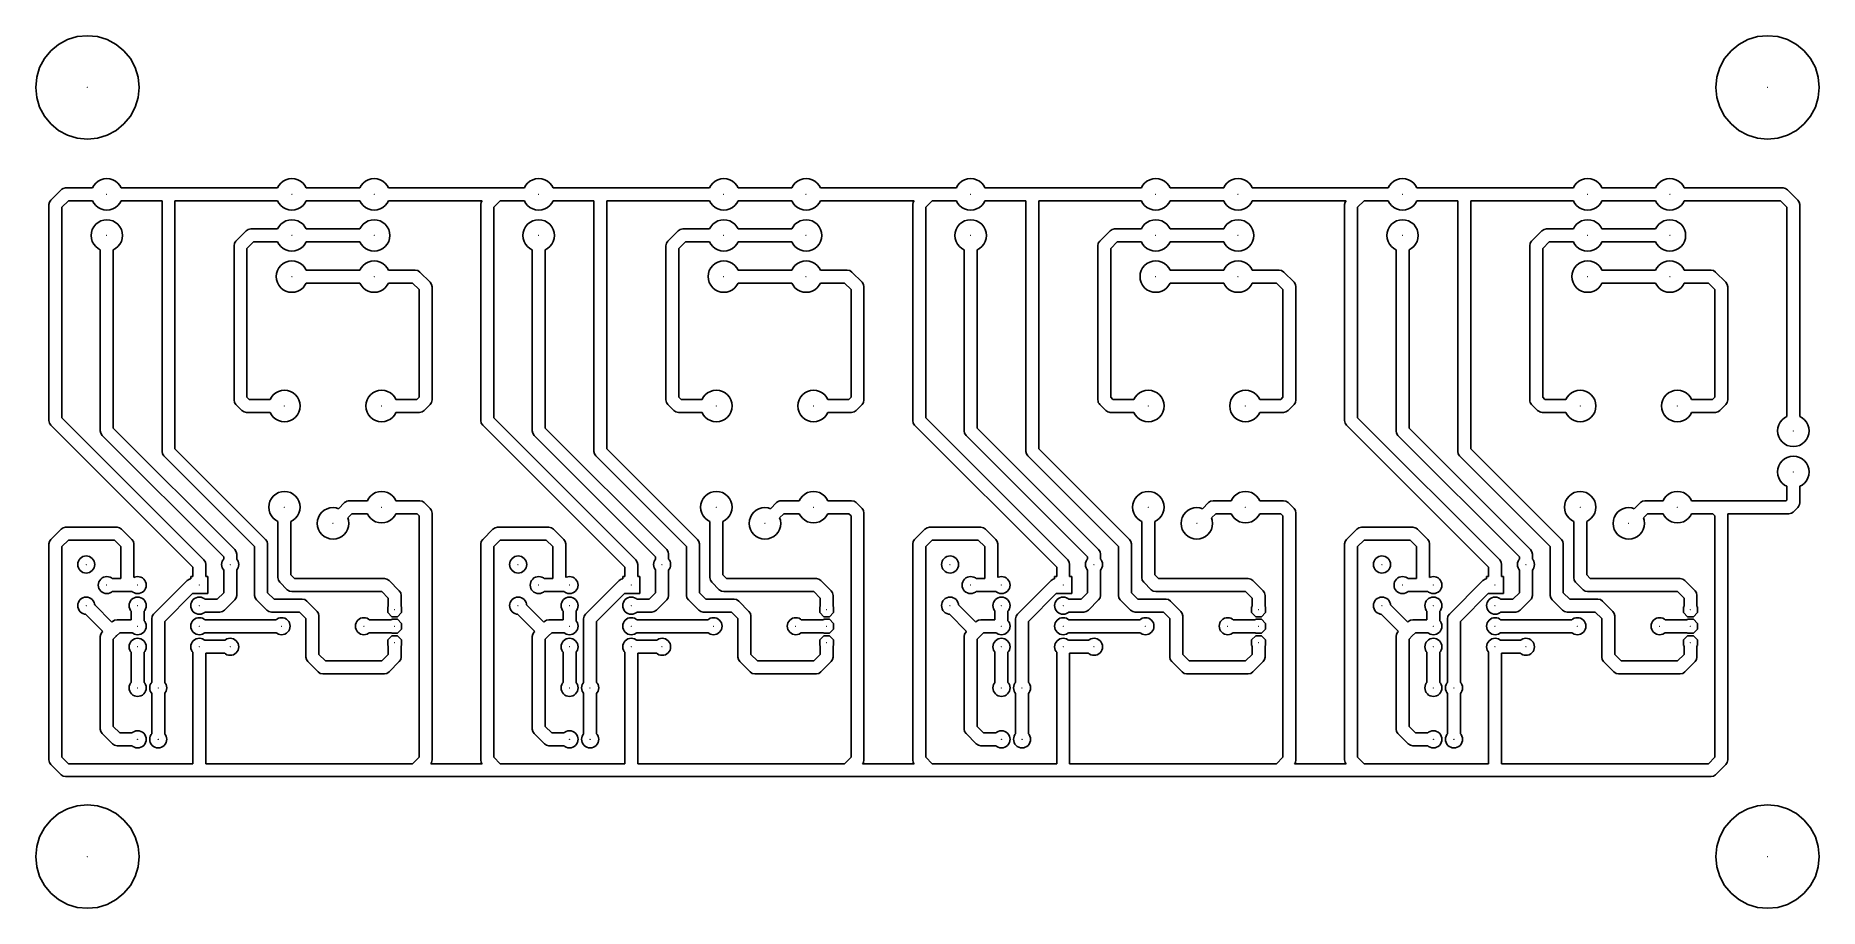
# Model space of a CAD drawing. Extents: x -126 to 94, y 3 to 111.
import ezdxf

# ---------------------------------------------------------------- set-up
doc = ezdxf.new("R2010")
doc.units = 0
doc.header["$LTSCALE"] = 0.000394
doc.header["$PDMODE"] = 35
doc.header["$PDSIZE"] = 0.000315
doc.layers.add('PLAN_1', color=7, linetype='CONTINUOUS')

msp = doc.modelspace()

# ---------------------------------------------------------------- linework, layer by layer
at = {"layer": 'PLAN_1', "color": 7}
for p, q in [((-122.19046, 110.425644), (-123.294937, 109.835297)), ((-120.992035, 110.789185), (-122.19046, 110.425644)), ((-119.745728, 110.911934), (-120.992035, 110.789185)), ((-118.49942, 110.789185), (-119.745728, 110.911934)), ((-117.300995, 110.425644), (-118.49942, 110.789185)), ((-116.196518, 109.835297), (-117.300995, 110.425644)), ((85.30719, 110.425644), (84.202713, 109.835297)), ((86.505615, 110.789185), (85.30719, 110.425644)), ((87.751923, 110.911934), (86.505615, 110.789185)), ((88.99823, 110.789185), (87.751923, 110.911934)), ((90.196655, 110.425644), (88.99823, 110.789185)), ((91.301132, 109.835297), (90.196655, 110.425644)), ((-125.05748, 108.072739), (-125.647842, 106.968269)), ((-124.263, 109.040817), (-125.05748, 108.072739)), ((-123.294937, 109.835297), (-124.263, 109.040817)), ((-115.228455, 109.040817), (-116.196518, 109.835297)), ((-114.433975, 108.072739), (-115.228455, 109.040817)), ((-113.843613, 106.968269), (-114.433975, 108.072739)), ((82.44017, 108.072739), (81.849808, 106.968269)), ((83.23465, 109.040817), (82.44017, 108.072739)), ((84.202713, 109.835297), (83.23465, 109.040817)), ((92.269196, 109.040817), (91.301132, 109.835297)), ((93.063675, 108.072739), (92.269196, 109.040817)), ((93.654037, 106.968269), (93.063675, 108.072739)), ((-126.011368, 105.769852), (-126.134125, 104.523537)), ((-125.647842, 106.968269), (-126.011368, 105.769852)), ((-113.480087, 105.769852), (-113.843613, 106.968269)), ((-113.35733, 104.523537), (-113.480087, 105.769852)), ((81.486282, 105.769852), (81.363525, 104.523537)), ((81.849808, 106.968269), (81.486282, 105.769852)), ((94.017563, 105.769852), (93.654037, 106.968269)), ((94.14032, 104.523537), (94.017563, 105.769852)), ((-126.134125, 104.523537), (-126.011368, 103.277222)), ((-113.480087, 103.277222), (-113.35733, 104.523537)), ((81.363525, 104.523537), (81.486282, 103.277222)), ((94.017563, 103.277222), (94.14032, 104.523537)), ((-126.011368, 103.277222), (-125.647842, 102.078804)), ((-125.647842, 102.078804), (-125.05748, 100.974335)), ((-114.433975, 100.974335), (-113.843613, 102.078804)), ((-113.843613, 102.078804), (-113.480087, 103.277222)), ((81.486282, 103.277222), (81.849808, 102.078804)), ((81.849808, 102.078804), (82.44017, 100.974335)), ((93.063675, 100.974335), (93.654037, 102.078804)), ((93.654037, 102.078804), (94.017563, 103.277222)), ((-125.05748, 100.974335), (-124.263, 100.006256)), ((-124.263, 100.006256), (-123.294937, 99.211777)), ((-123.294937, 99.211777), (-122.19046, 98.621429)), ((-117.300995, 98.621429), (-116.196518, 99.211777)), ((-116.196518, 99.211777), (-115.228455, 100.006256)), ((-115.228455, 100.006256), (-114.433975, 100.974335)), ((82.44017, 100.974335), (83.23465, 100.006256)), ((83.23465, 100.006256), (84.202728, 99.211777)), ((84.202728, 99.211777), (85.30719, 98.621429)), ((90.196655, 98.621429), (91.301132, 99.211777)), ((91.301132, 99.211777), (92.269196, 100.006256)), ((92.269196, 100.006256), (93.063675, 100.974335)), ((-122.19046, 98.621429), (-120.99205, 98.257889)), ((-120.99205, 98.257889), (-119.745728, 98.135139)), ((-119.745728, 98.135139), (-118.49942, 98.257889)), ((-118.49942, 98.257889), (-117.300995, 98.621429)), ((85.30719, 98.621429), (86.505615, 98.257889)), ((86.505615, 98.257889), (87.751923, 98.135139)), ((87.751923, 98.135139), (88.99823, 98.257889)), ((88.99823, 98.257889), (90.196655, 98.621429)), ((-118.724716, 92.692268), (-118.9664, 92.397774)), ((-118.430222, 92.933952), (-118.724716, 92.692268)), ((-118.094238, 93.113541), (-118.430222, 92.933952)), ((-117.72966, 93.224136), (-118.094238, 93.113541)), ((-117.350525, 93.261475), (-117.72966, 93.224136)), ((-116.97139, 93.224136), (-117.350525, 93.261475)), ((-116.606812, 93.113541), (-116.97139, 93.224136)), ((-116.270828, 92.933952), (-116.606812, 93.113541)), ((-115.976334, 92.692268), (-116.270828, 92.933952)), ((-115.73465, 92.397774), (-115.976334, 92.692268)), ((-95.8647, 92.692268), (-96.106384, 92.397774)), ((-95.570206, 92.933952), (-95.8647, 92.692268)), ((-95.234222, 93.113541), (-95.570206, 92.933952)), ((-94.869644, 93.224136), (-95.234222, 93.113541)), ((-94.490509, 93.261475), (-94.869644, 93.224136)), ((-94.111374, 93.224136), (-94.490509, 93.261475)), ((-93.746796, 93.113541), (-94.111374, 93.224136)), ((-93.410812, 92.933952), (-93.746796, 93.113541)), ((-93.116318, 92.692268), (-93.410812, 92.933952)), ((-92.874634, 92.397774), (-93.116318, 92.692268)), ((-85.704712, 92.692268), (-85.946396, 92.397774)), ((-85.410217, 92.933952), (-85.704712, 92.692268)), ((-85.074234, 93.113541), (-85.410217, 92.933952)), ((-84.709656, 93.224136), (-85.074234, 93.113541)), ((-84.330521, 93.261475), (-84.709656, 93.224136)), ((-83.951385, 93.224136), (-84.330521, 93.261475)), ((-83.586807, 93.113541), (-83.951385, 93.224136)), ((-83.250824, 92.933952), (-83.586807, 93.113541)), ((-82.956329, 92.692268), (-83.250824, 92.933952)), ((-82.714645, 92.397774), (-82.956329, 92.692268)), ((-65.38472, 92.692268), (-65.626404, 92.397774)), ((-65.090225, 92.933952), (-65.38472, 92.692268)), ((-64.754242, 93.113541), (-65.090225, 92.933952)), ((-64.389664, 93.224136), (-64.754242, 93.113541)), ((-64.010529, 93.261475), (-64.389664, 93.224136)), ((-63.631393, 93.224136), (-64.010529, 93.261475)), ((-63.266815, 93.113541), (-63.631393, 93.224136)), ((-62.930832, 92.933952), (-63.266815, 93.113541)), ((-62.636337, 92.692268), (-62.930832, 92.933952)), ((-62.394653, 92.397774), (-62.636337, 92.692268)), ((-42.524719, 92.692268), (-42.766403, 92.397774)), ((-42.230225, 92.933952), (-42.524719, 92.692268)), ((-41.894241, 93.113541), (-42.230225, 92.933952)), ((-41.529663, 93.224136), (-41.894241, 93.113541)), ((-41.150528, 93.261475), (-41.529663, 93.224136)), ((-40.771393, 93.224136), (-41.150528, 93.261475)), ((-40.406815, 93.113541), (-40.771393, 93.224136)), ((-40.070831, 92.933952), (-40.406815, 93.113541)), ((-39.776337, 92.692268), (-40.070831, 92.933952)), ((-39.534653, 92.397774), (-39.776337, 92.692268)), ((-32.364716, 92.692268), (-32.6064, 92.397774)), ((-32.070221, 92.933952), (-32.364716, 92.692268)), ((-31.734238, 93.113541), (-32.070221, 92.933952)), ((-31.369659, 93.224136), (-31.734238, 93.113541)), ((-30.990524, 93.261475), (-31.369659, 93.224136)), ((-30.611389, 93.224136), (-30.990524, 93.261475)), ((-30.246811, 93.113541), (-30.611389, 93.224136)), ((-29.910828, 92.933952), (-30.246811, 93.113541)), ((-29.616333, 92.692268), (-29.910828, 92.933952)), ((-29.374649, 92.397774), (-29.616333, 92.692268)), ((-12.044716, 92.692268), (-12.2864, 92.397774)), ((-11.750221, 92.933952), (-12.044716, 92.692268)), ((-11.41423, 93.113541), (-11.750221, 92.933952)), ((-11.04966, 93.224136), (-11.41423, 93.113541)), ((-10.670525, 93.261475), (-11.04966, 93.224136)), ((-10.291389, 93.224136), (-10.670525, 93.261475)), ((-9.926819, 93.113541), (-10.291389, 93.224136)), ((-9.590828, 92.933952), (-9.926819, 93.113541)), ((-9.296333, 92.692268), (-9.590828, 92.933952)), ((-9.054649, 92.397774), (-9.296333, 92.692268)), ((10.815277, 92.692268), (10.573593, 92.397774)), ((11.109772, 92.933952), (10.815277, 92.692268)), ((11.44577, 93.113541), (11.109772, 92.933952)), ((11.810333, 93.224136), (11.44577, 93.113541)), ((12.189468, 93.261475), (11.810333, 93.224136)), ((12.568604, 93.224136), (12.189468, 93.261475)), ((12.933167, 93.113541), (12.568604, 93.224136)), ((13.269165, 92.933952), (12.933167, 93.113541)), ((13.56366, 92.692268), (13.269165, 92.933952)), ((13.805344, 92.397774), (13.56366, 92.692268)), ((20.975281, 92.692268), (20.733597, 92.397774)), ((21.269775, 92.933952), (20.975281, 92.692268)), ((21.605774, 93.113541), (21.269775, 92.933952)), ((21.970337, 93.224136), (21.605774, 93.113541)), ((22.349472, 93.261475), (21.970337, 93.224136)), ((22.728607, 93.224136), (22.349472, 93.261475)), ((23.09317, 93.113541), (22.728607, 93.224136)), ((23.429169, 92.933952), (23.09317, 93.113541)), ((23.723663, 92.692268), (23.429169, 92.933952)), ((23.965347, 92.397774), (23.723663, 92.692268)), ((41.295288, 92.692268), (41.053589, 92.397774)), ((41.589783, 92.933952), (41.295288, 92.692268)), ((41.925766, 93.113541), (41.589783, 92.933952)), ((42.290329, 93.224136), (41.925766, 93.113541)), ((42.669464, 93.261475), (42.290329, 93.224136)), ((43.048615, 93.224136), (42.669464, 93.261475)), ((43.413177, 93.113541), (43.048615, 93.224136)), ((43.749161, 92.933952), (43.413177, 93.113541)), ((44.043671, 92.692268), (43.749161, 92.933952)), ((44.285339, 92.397774), (44.043671, 92.692268)), ((64.155273, 92.692268), (63.913589, 92.397774)), ((64.449768, 92.933952), (64.155273, 92.692268)), ((64.785767, 93.113541), (64.449768, 92.933952)), ((65.15033, 93.224136), (64.785767, 93.113541)), ((65.529465, 93.261475), (65.15033, 93.224136)), ((65.9086, 93.224136), (65.529465, 93.261475)), ((66.273163, 93.113541), (65.9086, 93.224136)), ((66.609161, 92.933952), (66.273163, 93.113541)), ((66.903656, 92.692268), (66.609161, 92.933952)), ((67.14534, 92.397774), (66.903656, 92.692268)), ((74.315277, 92.692268), (74.073593, 92.397774)), ((74.609772, 92.933952), (74.315277, 92.692268)), ((74.94577, 93.113541), (74.609772, 92.933952)), ((75.310333, 93.224136), (74.94577, 93.113541)), ((75.689468, 93.261475), (75.310333, 93.224136)), ((76.068604, 93.224136), (75.689468, 93.261475)), ((76.433167, 93.113541), (76.068604, 93.224136)), ((76.769165, 92.933952), (76.433167, 93.113541)), ((77.06366, 92.692268), (76.769165, 92.933952)), ((77.305344, 92.397774), (77.06366, 92.692268)), ((-124.439987, 90.354378), (-124.500916, 90.04808)), ((-124.266479, 90.614044), (-124.439987, 90.354378)), ((-122.996475, 91.884048), (-124.266479, 90.614044)), ((-122.885361, 91.95829), (-122.996475, 91.884048)), ((-122.900116, 89.716545), (-122.098984, 90.517677)), ((-122.736816, 92.057549), (-122.885361, 91.95829)), ((-122.430511, 92.118477), (-122.736816, 92.057549)), ((-119.115692, 92.118477), (-122.430511, 92.118477)), ((-122.098984, 90.517677), (-119.115692, 90.517677)), ((-118.9664, 92.397774), (-119.115692, 92.118477)), ((-119.115692, 90.517677), (-118.9664, 90.23838)), ((-115.585358, 92.118477), (-115.73465, 92.397774)), ((-115.73465, 90.23838), (-115.585358, 90.517677)), ((-109.730515, 92.118477), (-115.585358, 92.118477)), ((-115.585358, 90.517677), (-110.530914, 90.517677)), ((-110.530914, 90.517677), (-110.530914, 59.568073)), ((-96.255676, 92.118477), (-109.730515, 92.118477)), ((-108.930115, 59.899605), (-108.930115, 90.517677)), ((-108.930115, 90.517677), (-96.255676, 90.517677)), ((-96.106384, 92.397774), (-96.255676, 92.118477)), ((-96.255676, 90.517677), (-96.106384, 90.23838)), ((-92.725342, 92.118477), (-92.874634, 92.397774)), ((-92.874634, 90.23838), (-92.725342, 90.517677)), ((-86.095688, 92.118477), (-92.725342, 92.118477)), ((-92.725342, 90.517677), (-86.095688, 90.517677)), ((-85.946396, 92.397774), (-86.095688, 92.118477)), ((-86.095688, 90.517677), (-85.946396, 90.23838)), ((-82.565353, 92.118477), (-82.714645, 92.397774)), ((-82.714645, 90.23838), (-82.565353, 90.517677)), ((-69.090515, 92.118477), (-82.565353, 92.118477)), ((-82.565353, 90.517677), (-70.990875, 90.517677)), ((-71.099991, 90.354378), (-71.160919, 90.04808)), ((-70.990875, 90.517677), (-71.099991, 90.354378)), ((-69.56012, 89.716545), (-68.758987, 90.517677)), ((-65.775696, 92.118477), (-69.090515, 92.118477)), ((-68.758987, 90.517677), (-65.775696, 90.517677)), ((-65.626404, 92.397774), (-65.775696, 92.118477)), ((-65.775696, 90.517677), (-65.626404, 90.23838)), ((-62.245361, 92.118477), (-62.394653, 92.397774)), ((-62.394653, 90.23838), (-62.245361, 90.517677)), ((-56.390518, 92.118477), (-62.245361, 92.118477)), ((-62.245361, 90.517677), (-57.190918, 90.517677)), ((-57.190918, 90.517677), (-57.190918, 59.568073)), ((-42.915695, 92.118477), (-56.390518, 92.118477)), ((-55.590118, 59.899605), (-55.590118, 90.517677)), ((-55.590118, 90.517677), (-42.915695, 90.517677)), ((-42.766403, 92.397774), (-42.915695, 92.118477)), ((-42.915695, 90.517677), (-42.766403, 90.23838)), ((-39.385361, 92.118477), (-39.534653, 92.397774)), ((-39.534653, 90.23838), (-39.385361, 90.517677)), ((-32.755692, 92.118477), (-39.385361, 92.118477)), ((-39.385361, 90.517677), (-32.755692, 90.517677)), ((-32.6064, 92.397774), (-32.755692, 92.118477)), ((-32.755692, 90.517677), (-32.6064, 90.23838)), ((-29.225365, 92.118477), (-29.374649, 92.397774)), ((-29.374649, 90.23838), (-29.225365, 90.517677)), ((-15.750526, 92.118477), (-29.225365, 92.118477)), ((-29.225365, 90.517677), (-17.650879, 90.517677)), ((-17.759995, 90.354378), (-17.820923, 90.04808)), ((-17.650879, 90.517677), (-17.759995, 90.354378)), ((-16.220123, 89.716553), (-15.418999, 90.517677)), ((-12.435684, 92.118477), (-15.750526, 92.118477)), ((-15.418999, 90.517677), (-12.435684, 90.517677)), ((-12.2864, 92.397774), (-12.435684, 92.118477)), ((-12.435684, 90.517677), (-12.2864, 90.23838)), ((-8.905365, 92.118477), (-9.054649, 92.397774)), ((-9.054649, 90.23838), (-8.905365, 90.517677)), ((-3.050529, 92.118477), (-8.905365, 92.118477)), ((-8.905365, 90.517677), (-3.850929, 90.517677)), ((-3.850929, 90.517677), (-3.850929, 59.568073)), ((10.424316, 92.118477), (-3.050529, 92.118477)), ((-2.25013, 59.899605), (-2.25013, 90.517677)), ((-2.25013, 90.517677), (10.424316, 90.517677)), ((10.573593, 92.397774), (10.424316, 92.118477)), ((10.424316, 90.517677), (10.573593, 90.23838)), ((13.95462, 92.118477), (13.805344, 92.397774)), ((13.805344, 90.23838), (13.95462, 90.517677)), ((20.58432, 92.118477), (13.95462, 92.118477)), ((13.95462, 90.517677), (20.58432, 90.517677)), ((20.733597, 92.397774), (20.58432, 92.118477)), ((20.58432, 90.517677), (20.733597, 90.23838)), ((24.114624, 92.118477), (23.965347, 92.397774)), ((23.965347, 90.23838), (24.114624, 90.517677)), ((37.589478, 92.118477), (24.114624, 92.118477)), ((24.114624, 90.517677), (35.689117, 90.517677)), ((35.580002, 90.354378), (35.519073, 90.04808)), ((35.689117, 90.517677), (35.580002, 90.354378)), ((37.119873, 89.716545), (37.92099, 90.517677)), ((40.904312, 92.118477), (37.589478, 92.118477)), ((37.92099, 90.517677), (40.904312, 90.517677)), ((41.053589, 92.397774), (40.904312, 92.118477)), ((40.904312, 90.517677), (41.053589, 90.23838)), ((44.434631, 92.118477), (44.285339, 92.397774)), ((44.285339, 90.23838), (44.434631, 90.517677)), ((50.289474, 92.118477), (44.434631, 92.118477)), ((44.434631, 90.517677), (49.489075, 90.517677)), ((49.489075, 90.517677), (49.489075, 59.568073)), ((63.764313, 92.118477), (50.289474, 92.118477)), ((51.089874, 59.899612), (51.089874, 90.517677)), ((51.089874, 90.517677), (63.764313, 90.517677)), ((63.913589, 92.397774), (63.764313, 92.118477)), ((63.764313, 90.517677), (63.913589, 90.23838)), ((67.294632, 92.118477), (67.14534, 92.397774)), ((67.14534, 90.23838), (67.294632, 90.517677)), ((73.924301, 92.118477), (67.294632, 92.118477)), ((67.294632, 90.517677), (73.924301, 90.517677)), ((74.073593, 92.397774), (73.924301, 92.118477)), ((73.924301, 90.517677), (74.073593, 90.23838)), ((77.454636, 92.118477), (77.305344, 92.397774)), ((77.305344, 90.23838), (77.454636, 90.517677)), ((89.65947, 92.118477), (77.454636, 92.118477)), ((77.454636, 90.517677), (89.327942, 90.517677)), ((89.327942, 90.517677), (90.129074, 89.716545)), ((89.965775, 92.057549), (89.65947, 92.118477)), ((90.225433, 91.884041), (89.965775, 92.057549)), ((91.495438, 90.614044), (90.225433, 91.884041)), ((91.66893, 90.354378), (91.495438, 90.614044)), ((91.729858, 90.04808), (91.66893, 90.354378)), ((-124.500916, 90.04808), (-124.500916, 63.378071)), ((-122.900116, 63.709599), (-122.900116, 89.716545)), ((-118.9664, 90.23838), (-118.724716, 89.943886)), ((-118.724716, 89.943886), (-118.430222, 89.702202)), ((-118.430222, 89.702202), (-118.094238, 89.522614)), ((-118.094238, 89.522614), (-117.72966, 89.412018)), ((-117.72966, 88.144135), (-118.094238, 88.033539)), ((-117.72966, 89.412018), (-117.350525, 89.37468)), ((-117.350525, 88.181473), (-117.72966, 88.144135)), ((-117.350525, 89.37468), (-116.97139, 89.412018)), ((-116.97139, 88.144135), (-117.350525, 88.181473)), ((-116.97139, 89.412018), (-116.606812, 89.522614)), ((-116.606812, 88.033539), (-116.97139, 88.144135)), ((-116.606812, 89.522614), (-116.270828, 89.702202)), ((-116.270828, 89.702202), (-115.976334, 89.943886)), ((-115.976334, 89.943886), (-115.73465, 90.23838)), ((-96.106384, 90.23838), (-95.8647, 89.943886)), ((-95.8647, 89.943886), (-95.570206, 89.702202)), ((-95.570206, 89.702202), (-95.234222, 89.522614)), ((-95.234222, 89.522614), (-94.869644, 89.412018)), ((-94.869644, 88.144135), (-95.234222, 88.033539)), ((-94.869644, 89.412018), (-94.490509, 89.37468)), ((-94.490509, 88.181473), (-94.869644, 88.144135)), ((-94.490509, 89.37468), (-94.111374, 89.412018)), ((-94.111374, 88.144135), (-94.490509, 88.181473)), ((-94.111374, 89.412018), (-93.746796, 89.522614)), ((-93.746796, 88.033539), (-94.111374, 88.144135)), ((-93.746796, 89.522614), (-93.410812, 89.702202)), ((-93.410812, 89.702202), (-93.116318, 89.943886)), ((-93.116318, 89.943886), (-92.874634, 90.23838)), ((-85.946396, 90.23838), (-85.704712, 89.943886)), ((-85.704712, 89.943886), (-85.410217, 89.702202)), ((-85.410217, 89.702202), (-85.074234, 89.522614)), ((-85.074234, 89.522614), (-84.709656, 89.412018)), ((-84.709656, 88.144135), (-85.074234, 88.033539)), ((-84.709656, 89.412018), (-84.330521, 89.37468)), ((-84.330521, 88.181473), (-84.709656, 88.144135)), ((-84.330521, 89.37468), (-83.951385, 89.412018)), ((-83.951385, 88.144135), (-84.330521, 88.181473)), ((-83.951385, 89.412018), (-83.586807, 89.522614)), ((-83.586807, 88.033539), (-83.951385, 88.144135)), ((-83.586807, 89.522614), (-83.250824, 89.702202)), ((-83.250824, 89.702202), (-82.956329, 89.943886)), ((-82.956329, 89.943886), (-82.714645, 90.23838)), ((-71.160919, 90.04808), (-71.160919, 63.378071)), ((-69.56012, 63.709599), (-69.56012, 89.716545)), ((-65.626404, 90.23838), (-65.38472, 89.943886)), ((-65.38472, 89.943886), (-65.090225, 89.702202)), ((-65.090225, 89.702202), (-64.754242, 89.522614)), ((-64.754242, 89.522614), (-64.389664, 89.412018)), ((-64.389664, 88.144135), (-64.754242, 88.033539)), ((-64.389664, 89.412018), (-64.010529, 89.37468)), ((-64.010529, 88.181473), (-64.389664, 88.144135)), ((-64.010529, 89.37468), (-63.631393, 89.412018)), ((-63.631393, 88.144135), (-64.010529, 88.181473)), ((-63.631393, 89.412018), (-63.266815, 89.522614)), ((-63.266815, 88.033539), (-63.631393, 88.144135)), ((-63.266815, 89.522614), (-62.930832, 89.702202)), ((-62.930832, 89.702202), (-62.636337, 89.943886)), ((-62.636337, 89.943886), (-62.394653, 90.23838)), ((-42.766403, 90.23838), (-42.524719, 89.943886)), ((-42.524719, 89.943886), (-42.230225, 89.702202)), ((-42.230225, 89.702202), (-41.894241, 89.522614)), ((-41.894241, 89.522614), (-41.529663, 89.412018)), ((-41.529663, 88.144135), (-41.894241, 88.033539)), ((-41.529663, 89.412018), (-41.150528, 89.37468)), ((-41.150528, 88.181473), (-41.529663, 88.144135)), ((-41.150528, 89.37468), (-40.771393, 89.412018)), ((-40.771393, 88.144135), (-41.150528, 88.181473)), ((-40.771393, 89.412018), (-40.406815, 89.522614)), ((-40.406815, 88.033539), (-40.771393, 88.144135)), ((-40.406815, 89.522614), (-40.070831, 89.702202)), ((-40.070831, 89.702202), (-39.776337, 89.943886)), ((-39.776337, 89.943886), (-39.534653, 90.23838)), ((-32.6064, 90.23838), (-32.364716, 89.943886)), ((-32.364716, 89.943886), (-32.070221, 89.702202)), ((-32.070221, 89.702202), (-31.734238, 89.522614)), ((-31.734238, 89.522614), (-31.369659, 89.412018)), ((-31.369659, 88.144135), (-31.734238, 88.033539)), ((-31.369659, 89.412018), (-30.990524, 89.37468)), ((-30.990524, 88.181473), (-31.369659, 88.144135)), ((-30.990524, 89.37468), (-30.611389, 89.412018)), ((-30.611389, 88.144135), (-30.990524, 88.181473)), ((-30.611389, 89.412018), (-30.246811, 89.522614)), ((-30.246811, 88.033539), (-30.611389, 88.144135)), ((-30.246811, 89.522614), (-29.910828, 89.702202)), ((-29.910828, 89.702202), (-29.616333, 89.943886)), ((-29.616333, 89.943886), (-29.374649, 90.23838)), ((-17.820923, 90.04808), (-17.820923, 63.378071)), ((-16.220123, 63.709599), (-16.220123, 89.716553)), ((-12.2864, 90.23838), (-12.044716, 89.943886)), ((-12.044716, 89.943886), (-11.750221, 89.702202)), ((-11.750221, 89.702202), (-11.41423, 89.522614)), ((-11.41423, 89.522614), (-11.04966, 89.412018)), ((-11.04966, 88.144135), (-11.41423, 88.033539)), ((-11.04966, 89.412018), (-10.670525, 89.37468)), ((-10.670525, 88.181473), (-11.04966, 88.144135)), ((-10.670525, 89.37468), (-10.291389, 89.412018)), ((-10.291389, 88.144135), (-10.670525, 88.181473)), ((-10.291389, 89.412018), (-9.926819, 89.522614)), ((-9.926819, 88.033539), (-10.291389, 88.144135)), ((-9.926819, 89.522614), (-9.590828, 89.702202)), ((-9.590828, 89.702202), (-9.296333, 89.943886)), ((-9.296333, 89.943886), (-9.054649, 90.23838)), ((10.573593, 90.23838), (10.815277, 89.943886)), ((10.815277, 89.943886), (11.109772, 89.702202)), ((11.109772, 89.702202), (11.44577, 89.522614)), ((11.44577, 89.522614), (11.810333, 89.412018)), ((11.810333, 88.144135), (11.44577, 88.033539)), ((11.810333, 89.412018), (12.189468, 89.37468)), ((12.189468, 88.181473), (11.810333, 88.144135)), ((12.189468, 89.37468), (12.568604, 89.412018)), ((12.568604, 88.144135), (12.189468, 88.181473)), ((12.568604, 89.412018), (12.933167, 89.522614)), ((12.933167, 88.033539), (12.568604, 88.144135)), ((12.933167, 89.522614), (13.269165, 89.702202)), ((13.269165, 89.702202), (13.56366, 89.943886)), ((13.56366, 89.943886), (13.805344, 90.23838)), ((20.733597, 90.23838), (20.975281, 89.943886)), ((20.975281, 89.943886), (21.269775, 89.702202)), ((21.269775, 89.702202), (21.605774, 89.522614)), ((21.605774, 89.522614), (21.970337, 89.412018)), ((21.970337, 88.144135), (21.605774, 88.033539)), ((21.970337, 89.412018), (22.349472, 89.37468)), ((22.349472, 88.181473), (21.970337, 88.144135)), ((22.349472, 89.37468), (22.728607, 89.412018)), ((22.728607, 88.144135), (22.349472, 88.181473)), ((22.728607, 89.412018), (23.09317, 89.522614)), ((23.09317, 88.033539), (22.728607, 88.144135)), ((23.09317, 89.522614), (23.429169, 89.702202)), ((23.429169, 89.702202), (23.723663, 89.943886)), ((23.723663, 89.943886), (23.965347, 90.23838)), ((35.519073, 90.04808), (35.519073, 63.378071)), ((37.119873, 63.709606), (37.119873, 89.716545)), ((41.053589, 90.23838), (41.295288, 89.943886)), ((41.295288, 89.943886), (41.589783, 89.702202)), ((41.589783, 89.702202), (41.925766, 89.522614)), ((41.925766, 89.522614), (42.290329, 89.412018)), ((42.290329, 88.144135), (41.925766, 88.033539)), ((42.290329, 89.412018), (42.669464, 89.37468)), ((42.669464, 88.181473), (42.290329, 88.144135)), ((42.669464, 89.37468), (43.048615, 89.412018)), ((43.048615, 88.144135), (42.669464, 88.181473)), ((43.048615, 89.412018), (43.413177, 89.522614)), ((43.413177, 88.033539), (43.048615, 88.144135)), ((43.413177, 89.522614), (43.749161, 89.702202)), ((43.749161, 89.702202), (44.043671, 89.943886)), ((44.043671, 89.943886), (44.285339, 90.23838)), ((63.913589, 90.23838), (64.155273, 89.943886)), ((64.155273, 89.943886), (64.449768, 89.702202)), ((64.449768, 89.702202), (64.785767, 89.522614)), ((64.785767, 89.522614), (65.15033, 89.412018)), ((65.15033, 88.144135), (64.785767, 88.033539)), ((65.15033, 89.412018), (65.529465, 89.37468)), ((65.529465, 88.181473), (65.15033, 88.144135)), ((65.529465, 89.37468), (65.9086, 89.412018)), ((65.9086, 88.144135), (65.529465, 88.181473)), ((65.9086, 89.412018), (66.273163, 89.522614)), ((66.273163, 88.033539), (65.9086, 88.144135)), ((66.273163, 89.522614), (66.609161, 89.702202)), ((66.609161, 89.702202), (66.903656, 89.943886)), ((66.903656, 89.943886), (67.14534, 90.23838)), ((74.073593, 90.23838), (74.315277, 89.943886)), ((74.315277, 89.943886), (74.609772, 89.702202)), ((74.609772, 89.702202), (74.94577, 89.522614)), ((74.94577, 89.522614), (75.310333, 89.412018)), ((75.310333, 88.144135), (74.94577, 88.033539)), ((75.310333, 89.412018), (75.689468, 89.37468)), ((75.689468, 88.181473), (75.310333, 88.144135)), ((75.689468, 89.37468), (76.068604, 89.412018)), ((76.068604, 88.144135), (75.689468, 88.181473)), ((76.068604, 89.412018), (76.433167, 89.522614)), ((76.433167, 88.033539), (76.068604, 88.144135)), ((76.433167, 89.522614), (76.769165, 89.702202)), ((76.769165, 89.702202), (77.06366, 89.943886)), ((77.06366, 89.943886), (77.305344, 90.23838)), ((90.129074, 89.716545), (90.129074, 63.873234)), ((91.729858, 63.873234), (91.729858, 90.04808)), ((-119.256577, 86.61721), (-119.293915, 86.238075)), ((-119.293915, 86.238075), (-119.256577, 85.85894)), ((-119.145996, 86.981781), (-119.256577, 86.61721)), ((-118.9664, 87.317772), (-119.145996, 86.981781)), ((-118.724716, 87.612267), (-118.9664, 87.317772)), ((-118.430222, 87.853951), (-118.724716, 87.612267)), ((-118.094238, 88.033539), (-118.430222, 87.853951)), ((-116.270828, 87.853951), (-116.606812, 88.033539)), ((-115.976334, 87.612267), (-116.270828, 87.853951)), ((-115.73465, 87.317772), (-115.976334, 87.612267)), ((-115.555054, 86.981781), (-115.73465, 87.317772)), ((-115.444473, 86.61721), (-115.555054, 86.981781)), ((-115.407135, 86.238075), (-115.444473, 86.61721)), ((-115.444473, 85.85894), (-115.407135, 86.238075)), ((-100.13649, 86.804039), (-101.406479, 85.534042)), ((-99.876831, 86.977547), (-100.13649, 86.804039)), ((-99.570526, 87.038475), (-99.876831, 86.977547)), ((-96.255676, 87.038475), (-99.570526, 87.038475)), ((-96.106384, 87.317772), (-96.255676, 87.038475)), ((-95.8647, 87.612267), (-96.106384, 87.317772)), ((-95.570206, 87.853951), (-95.8647, 87.612267)), ((-95.234222, 88.033539), (-95.570206, 87.853951)), ((-93.410812, 87.853951), (-93.746796, 88.033539)), ((-93.116318, 87.612267), (-93.410812, 87.853951)), ((-92.874634, 87.317772), (-93.116318, 87.612267)), ((-92.725342, 87.038475), (-92.874634, 87.317772)), ((-86.095688, 87.038475), (-92.725342, 87.038475)), ((-85.946396, 87.317772), (-86.095688, 87.038475)), ((-85.704712, 87.612267), (-85.946396, 87.317772)), ((-85.410217, 87.853951), (-85.704712, 87.612267)), ((-85.074234, 88.033539), (-85.410217, 87.853951)), ((-83.250824, 87.853951), (-83.586807, 88.033539)), ((-82.956329, 87.612267), (-83.250824, 87.853951)), ((-82.714645, 87.317772), (-82.956329, 87.612267)), ((-82.535049, 86.981781), (-82.714645, 87.317772)), ((-82.424469, 86.61721), (-82.535049, 86.981781)), ((-82.387131, 86.238075), (-82.424469, 86.61721)), ((-82.424469, 85.85894), (-82.387131, 86.238075)), ((-65.91658, 86.61721), (-65.953918, 86.238075)), ((-65.953918, 86.238075), (-65.91658, 85.85894)), ((-65.806, 86.981781), (-65.91658, 86.61721)), ((-65.626404, 87.317772), (-65.806, 86.981781)), ((-65.38472, 87.612267), (-65.626404, 87.317772)), ((-65.090225, 87.853951), (-65.38472, 87.612267)), ((-64.754242, 88.033539), (-65.090225, 87.853951)), ((-62.930832, 87.853951), (-63.266815, 88.033539)), ((-62.636337, 87.612267), (-62.930832, 87.853951)), ((-62.394653, 87.317772), (-62.636337, 87.612267)), ((-62.215057, 86.981781), (-62.394653, 87.317772)), ((-62.104477, 86.61721), (-62.215057, 86.981781)), ((-62.067139, 86.238075), (-62.104477, 86.61721)), ((-62.104477, 85.85894), (-62.067139, 86.238075)), ((-46.796494, 86.804039), (-48.066483, 85.534042)), ((-46.536835, 86.977547), (-46.796494, 86.804039)), ((-46.23053, 87.038475), (-46.536835, 86.977547)), ((-42.915695, 87.038475), (-46.23053, 87.038475)), ((-42.766403, 87.317772), (-42.915695, 87.038475)), ((-42.524719, 87.612267), (-42.766403, 87.317772)), ((-42.230225, 87.853951), (-42.524719, 87.612267)), ((-41.894241, 88.033539), (-42.230225, 87.853951)), ((-40.070831, 87.853951), (-40.406815, 88.033539)), ((-39.776337, 87.612267), (-40.070831, 87.853951)), ((-39.534653, 87.317772), (-39.776337, 87.612267)), ((-39.385361, 87.038475), (-39.534653, 87.317772)), ((-32.755692, 87.038475), (-39.385361, 87.038475)), ((-32.6064, 87.317772), (-32.755692, 87.038475)), ((-32.364716, 87.612267), (-32.6064, 87.317772)), ((-32.070221, 87.853951), (-32.364716, 87.612267)), ((-31.734238, 88.033539), (-32.070221, 87.853951)), ((-29.910828, 87.853951), (-30.246811, 88.033539)), ((-29.616333, 87.612267), (-29.910828, 87.853951)), ((-29.374649, 87.317772), (-29.616333, 87.612267)), ((-29.195061, 86.981781), (-29.374649, 87.317772)), ((-29.084465, 86.61721), (-29.195061, 86.981781)), ((-29.047127, 86.238075), (-29.084465, 86.61721)), ((-29.084465, 85.85894), (-29.047127, 86.238075)), ((-12.576584, 86.61721), (-12.613922, 86.238075)), ((-12.613922, 86.238075), (-12.576584, 85.85894)), ((-12.465988, 86.981781), (-12.576584, 86.61721)), ((-12.2864, 87.317772), (-12.465988, 86.981781)), ((-12.044716, 87.612267), (-12.2864, 87.317772)), ((-11.750221, 87.853951), (-12.044716, 87.612267)), ((-11.41423, 88.033539), (-11.750221, 87.853951)), ((-9.590828, 87.853951), (-9.926819, 88.033539)), ((-9.296333, 87.612267), (-9.590828, 87.853951)), ((-9.054649, 87.317772), (-9.296333, 87.612267)), ((-8.875061, 86.981781), (-9.054649, 87.317772)), ((-8.764465, 86.61721), (-8.875061, 86.981781)), ((-8.727127, 86.238075), (-8.764465, 86.61721)), ((-8.764465, 85.85894), (-8.727127, 86.238075)), ((6.543518, 86.804039), (5.273499, 85.53405)), ((6.803177, 86.977547), (6.543518, 86.804039)), ((7.109467, 87.038475), (6.803177, 86.977547)), ((10.424316, 87.038475), (7.109467, 87.038475)), ((10.573593, 87.317772), (10.424316, 87.038475)), ((10.815277, 87.612267), (10.573593, 87.317772)), ((11.109772, 87.853951), (10.815277, 87.612267)), ((11.44577, 88.033539), (11.109772, 87.853951)), ((13.269165, 87.853951), (12.933167, 88.033539)), ((13.56366, 87.612267), (13.269165, 87.853951)), ((13.805344, 87.317772), (13.56366, 87.612267)), ((13.95462, 87.038475), (13.805344, 87.317772)), ((20.58432, 87.038475), (13.95462, 87.038475)), ((20.733597, 87.317772), (20.58432, 87.038475)), ((20.975281, 87.612267), (20.733597, 87.317772)), ((21.269775, 87.853951), (20.975281, 87.612267)), ((21.605774, 88.033539), (21.269775, 87.853951)), ((23.429169, 87.853951), (23.09317, 88.033539)), ((23.723663, 87.612267), (23.429169, 87.853951)), ((23.965347, 87.317772), (23.723663, 87.612267)), ((24.144928, 86.981781), (23.965347, 87.317772)), ((24.255524, 86.61721), (24.144928, 86.981781)), ((24.292877, 86.238075), (24.255524, 86.61721)), ((24.255524, 85.85894), (24.292877, 86.238075)), ((40.763412, 86.61721), (40.726074, 86.238075)), ((40.726074, 86.238075), (40.763412, 85.85894)), ((40.874008, 86.981781), (40.763412, 86.61721)), ((41.053589, 87.317772), (40.874008, 86.981781)), ((41.295288, 87.612267), (41.053589, 87.317772)), ((41.589783, 87.853951), (41.295288, 87.612267)), ((41.925766, 88.033539), (41.589783, 87.853951)), ((43.749161, 87.853951), (43.413177, 88.033539)), ((44.043671, 87.612267), (43.749161, 87.853951)), ((44.285339, 87.317772), (44.043671, 87.612267)), ((44.464935, 86.981781), (44.285339, 87.317772)), ((44.575531, 86.61721), (44.464935, 86.981781)), ((44.612869, 86.238075), (44.575531, 86.61721)), ((44.575531, 85.85894), (44.612869, 86.238075)), ((59.883499, 86.804039), (58.61351, 85.534042)), ((60.143173, 86.977547), (59.883499, 86.804039)), ((60.449463, 87.038475), (60.143173, 86.977547)), ((63.764313, 87.038475), (60.449463, 87.038475)), ((63.913589, 87.317772), (63.764313, 87.038475)), ((64.155273, 87.612267), (63.913589, 87.317772)), ((64.449768, 87.853951), (64.155273, 87.612267)), ((64.785767, 88.033539), (64.449768, 87.853951)), ((66.609161, 87.853951), (66.273163, 88.033539)), ((66.903656, 87.612267), (66.609161, 87.853951)), ((67.14534, 87.317772), (66.903656, 87.612267)), ((67.294632, 87.038475), (67.14534, 87.317772)), ((73.924301, 87.038475), (67.294632, 87.038475)), ((74.073593, 87.317772), (73.924301, 87.038475)), ((74.315277, 87.612267), (74.073593, 87.317772)), ((74.609772, 87.853951), (74.315277, 87.612267)), ((74.94577, 88.033539), (74.609772, 87.853951)), ((76.769165, 87.853951), (76.433167, 88.033539)), ((77.06366, 87.612267), (76.769165, 87.853951)), ((77.305344, 87.317772), (77.06366, 87.612267)), ((77.48494, 86.981781), (77.305344, 87.317772)), ((77.59552, 86.61721), (77.48494, 86.981781)), ((77.632874, 86.238075), (77.59552, 86.61721)), ((77.59552, 85.85894), (77.632874, 86.238075)), ((-119.256577, 85.85894), (-119.145996, 85.49437)), ((-119.145996, 85.49437), (-118.9664, 85.158379)), ((-118.9664, 85.158379), (-118.724716, 84.863884)), ((-118.724716, 84.863884), (-118.430222, 84.6222)), ((-118.430222, 84.6222), (-118.150925, 84.472908)), ((-118.150925, 84.472908), (-118.150925, 62.108074)), ((-116.550125, 84.472908), (-116.270828, 84.6222)), ((-116.550125, 62.439606), (-116.550125, 84.472908)), ((-116.270828, 84.6222), (-115.976334, 84.863884)), ((-115.976334, 84.863884), (-115.73465, 85.158379)), ((-115.73465, 85.158379), (-115.555054, 85.49437)), ((-115.555054, 85.49437), (-115.444473, 85.85894)), ((-101.579987, 85.274376), (-101.640915, 84.968079)), ((-101.640915, 84.968079), (-101.640915, 65.918076)), ((-101.406479, 85.534042), (-101.579987, 85.274376)), ((-100.040115, 84.636551), (-99.238998, 85.437675)), ((-100.040115, 66.249603), (-100.040115, 84.636551)), ((-99.238998, 85.437675), (-96.255676, 85.437675)), ((-96.255676, 85.437675), (-96.106384, 85.158379)), ((-96.106384, 85.158379), (-95.8647, 84.863884)), ((-95.8647, 84.863884), (-95.570206, 84.6222)), ((-95.570206, 84.6222), (-95.234222, 84.442612)), ((-95.234222, 84.442612), (-94.869644, 84.332016)), ((-94.869644, 84.332016), (-94.490509, 84.294678)), ((-94.490509, 84.294678), (-94.111374, 84.332016)), ((-94.111374, 84.332016), (-93.746796, 84.442612)), ((-93.746796, 84.442612), (-93.410812, 84.6222)), ((-93.410812, 84.6222), (-93.116318, 84.863884)), ((-93.116318, 84.863884), (-92.874634, 85.158379)), ((-92.874634, 85.158379), (-92.725342, 85.437675)), ((-92.725342, 85.437675), (-86.095688, 85.437675)), ((-86.095688, 85.437675), (-85.946396, 85.158379)), ((-85.946396, 85.158379), (-85.704712, 84.863884)), ((-85.704712, 84.863884), (-85.410217, 84.6222)), ((-85.410217, 84.6222), (-85.074234, 84.442612)), ((-85.074234, 84.442612), (-84.709656, 84.332016)), ((-84.709656, 84.332016), (-84.330521, 84.294678)), ((-84.330521, 84.294678), (-83.951385, 84.332016)), ((-83.951385, 84.332016), (-83.586807, 84.442612)), ((-83.586807, 84.442612), (-83.250824, 84.6222)), ((-83.250824, 84.6222), (-82.956329, 84.863884)), ((-82.956329, 84.863884), (-82.714645, 85.158379)), ((-82.714645, 85.158379), (-82.535049, 85.49437)), ((-82.535049, 85.49437), (-82.424469, 85.85894)), ((-65.91658, 85.85894), (-65.806, 85.49437)), ((-65.806, 85.49437), (-65.626404, 85.158379)), ((-65.626404, 85.158379), (-65.38472, 84.863884)), ((-65.38472, 84.863884), (-65.090225, 84.6222)), ((-65.090225, 84.6222), (-64.810928, 84.472908)), ((-64.810928, 84.472908), (-64.810928, 62.108074)), ((-63.210129, 84.472908), (-62.930832, 84.6222)), ((-63.210129, 62.439606), (-63.210129, 84.472908)), ((-62.930832, 84.6222), (-62.636337, 84.863884)), ((-62.636337, 84.863884), (-62.394653, 85.158379)), ((-62.394653, 85.158379), (-62.215057, 85.49437)), ((-62.215057, 85.49437), (-62.104477, 85.85894)), ((-48.23999, 85.274376), (-48.300919, 84.968079)), ((-48.300919, 84.968079), (-48.300919, 65.918076)), ((-48.066483, 85.534042), (-48.23999, 85.274376)), ((-46.700119, 84.636551), (-45.899002, 85.437675)), ((-46.700119, 66.249603), (-46.700119, 84.636551)), ((-45.899002, 85.437675), (-42.915695, 85.437675)), ((-42.915695, 85.437675), (-42.766403, 85.158379)), ((-42.766403, 85.158379), (-42.524719, 84.863884)), ((-42.524719, 84.863884), (-42.230225, 84.6222)), ((-42.230225, 84.6222), (-41.894241, 84.442612)), ((-41.894241, 84.442612), (-41.529663, 84.332016)), ((-41.529663, 84.332016), (-41.150528, 84.294678)), ((-41.150528, 84.294678), (-40.771393, 84.332016)), ((-40.771393, 84.332016), (-40.406815, 84.442612)), ((-40.406815, 84.442612), (-40.070831, 84.6222)), ((-40.070831, 84.6222), (-39.776337, 84.863884)), ((-39.776337, 84.863884), (-39.534653, 85.158379)), ((-39.534653, 85.158379), (-39.385361, 85.437675)), ((-39.385361, 85.437675), (-32.755692, 85.437675)), ((-32.755692, 85.437675), (-32.6064, 85.158379)), ((-32.6064, 85.158379), (-32.364716, 84.863884)), ((-32.364716, 84.863884), (-32.070221, 84.6222)), ((-32.070221, 84.6222), (-31.734238, 84.442612)), ((-31.734238, 84.442612), (-31.369659, 84.332016)), ((-31.369659, 84.332016), (-30.990524, 84.294678)), ((-30.990524, 84.294678), (-30.611389, 84.332016)), ((-30.611389, 84.332016), (-30.246811, 84.442612)), ((-30.246811, 84.442612), (-29.910828, 84.6222)), ((-29.910828, 84.6222), (-29.616333, 84.863884)), ((-29.616333, 84.863884), (-29.374649, 85.158379)), ((-29.374649, 85.158379), (-29.195061, 85.49437)), ((-29.195061, 85.49437), (-29.084465, 85.85894)), ((-12.576584, 85.85894), (-12.465988, 85.49437)), ((-12.465988, 85.49437), (-12.2864, 85.158379)), ((-12.2864, 85.158379), (-12.044716, 84.863884)), ((-12.044716, 84.863884), (-11.750221, 84.6222)), ((-11.750221, 84.6222), (-11.470924, 84.472916)), ((-11.470924, 84.472916), (-11.470924, 62.108074)), ((-9.870125, 84.472916), (-9.590828, 84.6222)), ((-9.870125, 62.439606), (-9.870125, 84.472916)), ((-9.590828, 84.6222), (-9.296333, 84.863884)), ((-9.296333, 84.863884), (-9.054649, 85.158379)), ((-9.054649, 85.158379), (-8.875061, 85.49437)), ((-8.875061, 85.49437), (-8.764465, 85.85894)), ((5.100006, 85.274376), (5.039062, 84.968079)), ((5.039062, 84.968079), (5.039062, 65.919441)), ((5.273499, 85.53405), (5.100006, 85.274376)), ((6.639862, 84.636543), (7.44101, 85.437675)), ((6.639862, 66.248802), (6.639862, 84.636543)), ((7.44101, 85.437675), (10.424316, 85.437675)), ((10.424316, 85.437675), (10.573593, 85.158379)), ((10.573593, 85.158379), (10.815277, 84.863884)), ((10.815277, 84.863884), (11.109772, 84.6222)), ((11.109772, 84.6222), (11.44577, 84.442612)), ((11.44577, 84.442612), (11.810333, 84.332016)), ((11.810333, 84.332016), (12.189468, 84.294678)), ((12.189468, 84.294678), (12.568604, 84.332016)), ((12.568604, 84.332016), (12.933167, 84.442612)), ((12.933167, 84.442612), (13.269165, 84.6222)), ((13.269165, 84.6222), (13.56366, 84.863884)), ((13.56366, 84.863884), (13.805344, 85.158379)), ((13.805344, 85.158379), (13.95462, 85.437675)), ((13.95462, 85.437675), (20.58432, 85.437675)), ((20.58432, 85.437675), (20.733597, 85.158379)), ((20.733597, 85.158379), (20.975281, 84.863884)), ((20.975281, 84.863884), (21.269775, 84.6222)), ((21.269775, 84.6222), (21.605774, 84.442612)), ((21.605774, 84.442612), (21.970337, 84.332016)), ((21.970337, 84.332016), (22.349472, 84.294678)), ((22.349472, 84.294678), (22.728607, 84.332016)), ((22.728607, 84.332016), (23.09317, 84.442612)), ((23.09317, 84.442612), (23.429169, 84.6222)), ((23.429169, 84.6222), (23.723663, 84.863884)), ((23.723663, 84.863884), (23.965347, 85.158379)), ((23.965347, 85.158379), (24.144928, 85.49437)), ((24.144928, 85.49437), (24.255524, 85.85894)), ((40.763412, 85.85894), (40.874008, 85.49437)), ((40.874008, 85.49437), (41.053589, 85.158379)), ((41.053589, 85.158379), (41.295288, 84.863884)), ((41.295288, 84.863884), (41.589783, 84.6222)), ((41.589783, 84.6222), (41.86908, 84.472916)), ((41.86908, 84.472916), (41.86908, 62.108074)), ((43.469864, 84.472916), (43.749161, 84.6222)), ((43.469864, 62.439613), (43.469864, 84.472916)), ((43.749161, 84.6222), (44.043671, 84.863884)), ((44.043671, 84.863884), (44.285339, 85.158379)), ((44.285339, 85.158379), (44.464935, 85.49437)), ((44.464935, 85.49437), (44.575531, 85.85894)), ((58.440002, 85.274376), (58.379074, 84.968079)), ((58.379074, 84.968079), (58.379074, 65.919449)), ((58.61351, 85.534042), (58.440002, 85.274376)), ((59.979858, 84.636543), (60.781006, 85.437675)), ((59.979858, 66.24881), (59.979858, 84.636543)), ((60.781006, 85.437675), (63.764313, 85.437675)), ((63.764313, 85.437675), (63.913589, 85.158379)), ((63.913589, 85.158379), (64.155273, 84.863884)), ((64.155273, 84.863884), (64.449768, 84.6222)), ((64.449768, 84.6222), (64.785767, 84.442612)), ((64.785767, 84.442612), (65.15033, 84.332016)), ((65.15033, 84.332016), (65.529465, 84.294678)), ((65.529465, 84.294678), (65.9086, 84.332016)), ((65.9086, 84.332016), (66.273163, 84.442612)), ((66.273163, 84.442612), (66.609161, 84.6222)), ((66.609161, 84.6222), (66.903656, 84.863884)), ((66.903656, 84.863884), (67.14534, 85.158379)), ((67.14534, 85.158379), (67.294632, 85.437675)), ((67.294632, 85.437675), (73.924301, 85.437675)), ((73.924301, 85.437675), (74.073593, 85.158379)), ((74.073593, 85.158379), (74.315277, 84.863884)), ((74.315277, 84.863884), (74.609772, 84.6222)), ((74.609772, 84.6222), (74.94577, 84.442612)), ((74.94577, 84.442612), (75.310333, 84.332016)), ((75.310333, 84.332016), (75.689468, 84.294678)), ((75.689468, 84.294678), (76.068604, 84.332016)), ((76.068604, 84.332016), (76.433167, 84.442612)), ((76.433167, 84.442612), (76.769165, 84.6222)), ((76.769165, 84.6222), (77.06366, 84.863884)), ((77.06366, 84.863884), (77.305344, 85.158379)), ((77.305344, 85.158379), (77.48494, 85.49437)), ((77.48494, 85.49437), (77.59552, 85.85894)), ((-96.396561, 81.537216), (-96.433899, 81.158081)), ((-96.28598, 81.901787), (-96.396561, 81.537216)), ((-96.106384, 82.237778), (-96.28598, 81.901787)), ((-95.8647, 82.532272), (-96.106384, 82.237778)), ((-95.570206, 82.773956), (-95.8647, 82.532272)), ((-95.234222, 82.953545), (-95.570206, 82.773956)), ((-94.869644, 83.06414), (-95.234222, 82.953545)), ((-94.490509, 83.101479), (-94.869644, 83.06414)), ((-94.111374, 83.06414), (-94.490509, 83.101479)), ((-93.746796, 82.953545), (-94.111374, 83.06414)), ((-93.410812, 82.773956), (-93.746796, 82.953545)), ((-93.116318, 82.532272), (-93.410812, 82.773956)), ((-92.874634, 82.237778), (-93.116318, 82.532272)), ((-92.725342, 81.958481), (-92.874634, 82.237778)), ((-86.095688, 81.958481), (-92.725342, 81.958481)), ((-85.946396, 82.237778), (-86.095688, 81.958481)), ((-85.704712, 82.532272), (-85.946396, 82.237778)), ((-85.410217, 82.773956), (-85.704712, 82.532272)), ((-85.074234, 82.953545), (-85.410217, 82.773956)), ((-84.709656, 83.06414), (-85.074234, 82.953545)), ((-84.330521, 83.101479), (-84.709656, 83.06414)), ((-83.951385, 83.06414), (-84.330521, 83.101479)), ((-83.586807, 82.953545), (-83.951385, 83.06414)), ((-83.250824, 82.773956), (-83.586807, 82.953545)), ((-82.956329, 82.532272), (-83.250824, 82.773956)), ((-82.714645, 82.237778), (-82.956329, 82.532272)), ((-82.565353, 81.958481), (-82.714645, 82.237778)), ((-79.250519, 81.958481), (-82.565353, 81.958481)), ((-78.944214, 81.897552), (-79.250519, 81.958481)), ((-78.684555, 81.724045), (-78.944214, 81.897552)), ((-77.414566, 80.454041), (-78.684555, 81.724045)), ((-43.05658, 81.537216), (-43.093918, 81.158081)), ((-42.945999, 81.901787), (-43.05658, 81.537216)), ((-42.766403, 82.237778), (-42.945999, 81.901787)), ((-42.524719, 82.532272), (-42.766403, 82.237778)), ((-42.230225, 82.773956), (-42.524719, 82.532272)), ((-41.894241, 82.953545), (-42.230225, 82.773956)), ((-41.529663, 83.06414), (-41.894241, 82.953545)), ((-41.150528, 83.101479), (-41.529663, 83.06414)), ((-40.771393, 83.06414), (-41.150528, 83.101479)), ((-40.406815, 82.953545), (-40.771393, 83.06414)), ((-40.070831, 82.773956), (-40.406815, 82.953545)), ((-39.776337, 82.532272), (-40.070831, 82.773956)), ((-39.534653, 82.237778), (-39.776337, 82.532272)), ((-39.385361, 81.958481), (-39.534653, 82.237778)), ((-32.755692, 81.958481), (-39.385361, 81.958481)), ((-32.6064, 82.237778), (-32.755692, 81.958481)), ((-32.364716, 82.532272), (-32.6064, 82.237778)), ((-32.070221, 82.773956), (-32.364716, 82.532272)), ((-31.734238, 82.953545), (-32.070221, 82.773956)), ((-31.369659, 83.06414), (-31.734238, 82.953545)), ((-30.990524, 83.101479), (-31.369659, 83.06414)), ((-30.611389, 83.06414), (-30.990524, 83.101479)), ((-30.246811, 82.953545), (-30.611389, 83.06414)), ((-29.910828, 82.773956), (-30.246811, 82.953545)), ((-29.616333, 82.532272), (-29.910828, 82.773956)), ((-29.374649, 82.237778), (-29.616333, 82.532272)), ((-29.225365, 81.958481), (-29.374649, 82.237778)), ((-25.910522, 81.958481), (-29.225365, 81.958481)), ((-25.604225, 81.897552), (-25.910522, 81.958481)), ((-25.344559, 81.724045), (-25.604225, 81.897552)), ((-24.074554, 80.454041), (-25.344559, 81.724045)), ((10.283417, 81.537216), (10.246063, 81.158081)), ((10.394012, 81.901787), (10.283417, 81.537216)), ((10.573593, 82.237778), (10.394012, 81.901787)), ((10.815277, 82.532272), (10.573593, 82.237778)), ((11.109772, 82.773956), (10.815277, 82.532272)), ((11.44577, 82.953545), (11.109772, 82.773956)), ((11.810333, 83.06414), (11.44577, 82.953545)), ((12.189468, 83.101479), (11.810333, 83.06414)), ((12.568604, 83.06414), (12.189468, 83.101479)), ((12.933167, 82.953545), (12.568604, 83.06414)), ((13.269165, 82.773956), (12.933167, 82.953545)), ((13.56366, 82.532272), (13.269165, 82.773956)), ((13.805344, 82.237778), (13.56366, 82.532272)), ((13.95462, 81.958481), (13.805344, 82.237778)), ((20.58432, 81.958481), (13.95462, 81.958481)), ((20.733597, 82.237778), (20.58432, 81.958481)), ((20.975281, 82.532272), (20.733597, 82.237778)), ((21.269775, 82.773956), (20.975281, 82.532272)), ((21.605774, 82.953545), (21.269775, 82.773956)), ((21.970337, 83.06414), (21.605774, 82.953545)), ((22.349472, 83.101479), (21.970337, 83.06414)), ((22.728607, 83.06414), (22.349472, 83.101479)), ((23.09317, 82.953545), (22.728607, 83.06414)), ((23.429169, 82.773956), (23.09317, 82.953545)), ((23.723663, 82.532272), (23.429169, 82.773956)), ((23.965347, 82.237778), (23.723663, 82.532272)), ((24.114624, 81.958481), (23.965347, 82.237778)), ((27.429474, 81.958481), (24.114624, 81.958481)), ((27.735779, 81.897552), (27.429474, 81.958481)), ((27.995438, 81.724045), (27.735779, 81.897552)), ((29.265442, 80.454041), (27.995438, 81.724045)), ((63.623413, 81.537216), (63.58606, 81.158081)), ((63.734009, 81.901787), (63.623413, 81.537216)), ((63.913589, 82.237778), (63.734009, 81.901787)), ((64.155273, 82.532272), (63.913589, 82.237778)), ((64.449768, 82.773956), (64.155273, 82.532272)), ((64.785767, 82.953545), (64.449768, 82.773956)), ((65.15033, 83.06414), (64.785767, 82.953545)), ((65.529465, 83.101479), (65.15033, 83.06414)), ((65.9086, 83.06414), (65.529465, 83.101479)), ((66.273163, 82.953545), (65.9086, 83.06414)), ((66.609161, 82.773956), (66.273163, 82.953545)), ((66.903656, 82.532272), (66.609161, 82.773956)), ((67.14534, 82.237778), (66.903656, 82.532272)), ((67.294632, 81.958481), (67.14534, 82.237778)), ((73.924301, 81.958481), (67.294632, 81.958481)), ((74.073593, 82.237778), (73.924301, 81.958481)), ((74.315277, 82.532272), (74.073593, 82.237778)), ((74.609772, 82.773956), (74.315277, 82.532272)), ((74.94577, 82.953545), (74.609772, 82.773956)), ((75.310333, 83.06414), (74.94577, 82.953545)), ((75.689468, 83.101479), (75.310333, 83.06414)), ((76.068604, 83.06414), (75.689468, 83.101479)), ((76.433167, 82.953545), (76.068604, 83.06414)), ((76.769165, 82.773956), (76.433167, 82.953545)), ((77.06366, 82.532272), (76.769165, 82.773956)), ((77.305344, 82.237778), (77.06366, 82.532272)), ((77.454636, 81.958481), (77.305344, 82.237778)), ((80.76947, 81.958481), (77.454636, 81.958481)), ((81.075775, 81.897552), (80.76947, 81.958481)), ((81.335434, 81.724045), (81.075775, 81.897552)), ((82.605438, 80.454041), (81.335434, 81.724045)), ((-96.433899, 81.158081), (-96.396561, 80.778946)), ((-96.396561, 80.778946), (-96.28598, 80.414375)), ((-96.28598, 80.414375), (-96.106384, 80.078384)), ((-96.106384, 80.078384), (-95.8647, 79.78389)), ((-95.8647, 79.78389), (-95.570206, 79.542206)), ((-95.570206, 79.542206), (-95.234222, 79.362617)), ((-95.234222, 79.362617), (-94.869644, 79.252022)), ((-94.111374, 79.252022), (-93.746796, 79.362617)), ((-93.746796, 79.362617), (-93.410812, 79.542206)), ((-93.410812, 79.542206), (-93.116318, 79.78389)), ((-93.116318, 79.78389), (-92.874634, 80.078384)), ((-92.874634, 80.078384), (-92.725342, 80.357681)), ((-92.725342, 80.357681), (-86.095688, 80.357681)), ((-86.095688, 80.357681), (-85.946396, 80.078384)), ((-85.946396, 80.078384), (-85.704712, 79.78389)), ((-85.704712, 79.78389), (-85.410217, 79.542206)), ((-85.410217, 79.542206), (-85.074234, 79.362617)), ((-85.074234, 79.362617), (-84.709656, 79.252022)), ((-83.951385, 79.252022), (-83.586807, 79.362617)), ((-83.586807, 79.362617), (-83.250824, 79.542206)), ((-83.250824, 79.542206), (-82.956329, 79.78389)), ((-82.956329, 79.78389), (-82.714645, 80.078384)), ((-82.714645, 80.078384), (-82.565353, 80.357681)), ((-82.565353, 80.357681), (-79.582047, 80.357681)), ((-79.582047, 80.357681), (-78.78093, 79.556549)), ((-78.78093, 79.556549), (-78.78093, 66.24881)), ((-77.241058, 80.194374), (-77.414566, 80.454041)), ((-77.18013, 79.888069), (-77.241058, 80.194374)), ((-77.18013, 65.918076), (-77.18013, 79.888069)), ((-43.093918, 81.158081), (-43.05658, 80.778946)), ((-43.05658, 80.778946), (-42.945999, 80.414375)), ((-42.945999, 80.414375), (-42.766403, 80.078384)), ((-42.766403, 80.078384), (-42.524719, 79.78389)), ((-42.524719, 79.78389), (-42.230225, 79.542206)), ((-42.230225, 79.542206), (-41.894241, 79.362617)), ((-41.894241, 79.362617), (-41.529663, 79.252022)), ((-40.771393, 79.252022), (-40.406815, 79.362617)), ((-40.406815, 79.362617), (-40.070831, 79.542206)), ((-40.070831, 79.542206), (-39.776337, 79.78389)), ((-39.776337, 79.78389), (-39.534653, 80.078384)), ((-39.534653, 80.078384), (-39.385361, 80.357681)), ((-39.385361, 80.357681), (-32.755692, 80.357681)), ((-32.755692, 80.357681), (-32.6064, 80.078384)), ((-32.6064, 80.078384), (-32.364716, 79.78389)), ((-32.364716, 79.78389), (-32.070221, 79.542206)), ((-32.070221, 79.542206), (-31.734238, 79.362617)), ((-31.734238, 79.362617), (-31.369659, 79.252022)), ((-30.611389, 79.252022), (-30.246811, 79.362617)), ((-30.246811, 79.362617), (-29.910828, 79.542206)), ((-29.910828, 79.542206), (-29.616333, 79.78389)), ((-29.616333, 79.78389), (-29.374649, 80.078384)), ((-29.374649, 80.078384), (-29.225365, 80.357681)), ((-29.225365, 80.357681), (-26.242058, 80.357681)), ((-26.242058, 80.357681), (-25.440926, 79.556541)), ((-25.440926, 79.556541), (-25.440926, 66.24881)), ((-23.901054, 80.194374), (-24.074554, 80.454041)), ((-23.840126, 79.888077), (-23.901054, 80.194374)), ((-23.840126, 65.918076), (-23.840126, 79.888077)), ((10.246063, 81.158081), (10.283417, 80.778946)), ((10.283417, 80.778946), (10.394012, 80.414375)), ((10.394012, 80.414375), (10.573593, 80.078384)), ((10.573593, 80.078384), (10.815277, 79.78389)), ((10.815277, 79.78389), (11.109772, 79.542206)), ((11.109772, 79.542206), (11.44577, 79.362617)), ((11.44577, 79.362617), (11.810333, 79.252022)), ((12.568604, 79.252022), (12.933167, 79.362617)), ((12.933167, 79.362617), (13.269165, 79.542206)), ((13.269165, 79.542206), (13.56366, 79.78389)), ((13.56366, 79.78389), (13.805344, 80.078384)), ((13.805344, 80.078384), (13.95462, 80.357681)), ((13.95462, 80.357681), (20.58432, 80.357681)), ((20.58432, 80.357681), (20.733597, 80.078384)), ((20.733597, 80.078384), (20.975281, 79.78389)), ((20.975281, 79.78389), (21.269775, 79.542206)), ((21.269775, 79.542206), (21.605774, 79.362617)), ((21.605774, 79.362617), (21.970337, 79.252022)), ((22.728607, 79.252022), (23.09317, 79.362617)), ((23.09317, 79.362617), (23.429169, 79.542206)), ((23.429169, 79.542206), (23.723663, 79.78389)), ((23.723663, 79.78389), (23.965347, 80.078384)), ((23.965347, 80.078384), (24.114624, 80.357681)), ((24.114624, 80.357681), (27.097931, 80.357681)), ((27.097931, 80.357681), (27.899078, 79.556541)), ((27.899078, 79.556541), (27.899078, 66.249603)), ((29.438934, 80.194374), (29.265442, 80.454041)), ((29.499878, 79.888077), (29.438934, 80.194374)), ((29.499878, 65.918076), (29.499878, 79.888077)), ((63.58606, 81.158081), (63.623413, 80.778946)), ((63.623413, 80.778946), (63.734009, 80.414375)), ((63.734009, 80.414375), (63.913589, 80.078384)), ((63.913589, 80.078384), (64.155273, 79.78389)), ((64.155273, 79.78389), (64.449768, 79.542206)), ((64.449768, 79.542206), (64.785767, 79.362617)), ((64.785767, 79.362617), (65.15033, 79.252022)), ((65.9086, 79.252022), (66.273163, 79.362617)), ((66.273163, 79.362617), (66.609161, 79.542206)), ((66.609161, 79.542206), (66.903656, 79.78389)), ((66.903656, 79.78389), (67.14534, 80.078384)), ((67.14534, 80.078384), (67.294632, 80.357681)), ((67.294632, 80.357681), (73.924301, 80.357681)), ((73.924301, 80.357681), (74.073593, 80.078384)), ((74.073593, 80.078384), (74.315277, 79.78389)), ((74.315277, 79.78389), (74.609772, 79.542206)), ((74.609772, 79.542206), (74.94577, 79.362617)), ((74.94577, 79.362617), (75.310333, 79.252022)), ((76.068604, 79.252022), (76.433167, 79.362617)), ((76.433167, 79.362617), (76.769165, 79.542206)), ((76.769165, 79.542206), (77.06366, 79.78389)), ((77.06366, 79.78389), (77.305344, 80.078384)), ((77.305344, 80.078384), (77.454636, 80.357681)), ((77.454636, 80.357681), (80.437943, 80.357681)), ((80.437943, 80.357681), (81.239075, 79.556541)), ((81.239075, 79.556541), (81.239075, 66.249619)), ((82.778931, 80.194374), (82.605438, 80.454041)), ((82.839859, 79.888077), (82.778931, 80.194374)), ((82.839859, 65.918076), (82.839859, 79.888077)), ((-94.869644, 79.252022), (-94.490509, 79.214684)), ((-94.490509, 79.214684), (-94.111374, 79.252022)), ((-84.709656, 79.252022), (-84.330521, 79.214684)), ((-84.330521, 79.214684), (-83.951385, 79.252022)), ((-41.529663, 79.252022), (-41.150528, 79.214684)), ((-41.150528, 79.214684), (-40.771393, 79.252022)), ((-31.369659, 79.252022), (-30.990524, 79.214684)), ((-30.990524, 79.214684), (-30.611389, 79.252022)), ((11.810333, 79.252022), (12.189468, 79.214684)), ((12.189468, 79.214684), (12.568604, 79.252022)), ((21.970337, 79.252022), (22.349472, 79.214684)), ((22.349472, 79.214684), (22.728607, 79.252022)), ((65.15033, 79.252022), (65.529465, 79.214684)), ((65.529465, 79.214684), (65.9086, 79.252022)), ((75.310333, 79.252022), (75.689468, 79.214684)), ((75.689468, 79.214684), (76.068604, 79.252022)), ((-99.767319, 65.976799), (-100.040115, 66.249603)), ((-97.025879, 66.256096), (-97.175171, 65.976799)), ((-96.784195, 66.550591), (-97.025879, 66.256096)), ((-96.4897, 66.792274), (-96.784195, 66.550591)), ((-96.153717, 66.971863), (-96.4897, 66.792274)), ((-95.789139, 67.082458), (-96.153717, 66.971863)), ((-95.410004, 67.119797), (-95.789139, 67.082458)), ((-95.030869, 67.082458), (-95.410004, 67.119797)), ((-94.66629, 66.971863), (-95.030869, 67.082458)), ((-94.330307, 66.792274), (-94.66629, 66.971863)), ((-94.035812, 66.550591), (-94.330307, 66.792274)), ((-93.794128, 66.256096), (-94.035812, 66.550591)), ((-93.614532, 65.920105), (-93.794128, 66.256096)), ((-85.024384, 66.256096), (-85.203979, 65.920105)), ((-84.7827, 66.550591), (-85.024384, 66.256096)), ((-84.488205, 66.792274), (-84.7827, 66.550591)), ((-84.152222, 66.971863), (-84.488205, 66.792274)), ((-83.787643, 67.082458), (-84.152222, 66.971863)), ((-83.408508, 67.119797), (-83.787643, 67.082458)), ((-83.029373, 67.082458), (-83.408508, 67.119797)), ((-82.664795, 66.971863), (-83.029373, 67.082458)), ((-82.328812, 66.792274), (-82.664795, 66.971863)), ((-82.034317, 66.550591), (-82.328812, 66.792274)), ((-81.792633, 66.256096), (-82.034317, 66.550591)), ((-81.643341, 65.976799), (-81.792633, 66.256096)), ((-78.78093, 66.24881), (-79.052002, 65.976799)), ((-46.427322, 65.976799), (-46.700119, 66.249603)), ((-43.685883, 66.256096), (-43.835175, 65.976799)), ((-43.444199, 66.550591), (-43.685883, 66.256096)), ((-43.149704, 66.792274), (-43.444199, 66.550591)), ((-42.813721, 66.971863), (-43.149704, 66.792274)), ((-42.449142, 67.082458), (-42.813721, 66.971863)), ((-42.070007, 67.119797), (-42.449142, 67.082458)), ((-41.690872, 67.082458), (-42.070007, 67.119797)), ((-41.326294, 66.971863), (-41.690872, 67.082458)), ((-40.990311, 66.792274), (-41.326294, 66.971863)), ((-40.695816, 66.550591), (-40.990311, 66.792274)), ((-40.454132, 66.256096), (-40.695816, 66.550591)), ((-40.274536, 65.920105), (-40.454132, 66.256096)), ((-31.684387, 66.256096), (-31.863968, 65.920105)), ((-31.442688, 66.550591), (-31.684387, 66.256096)), ((-31.148193, 66.792274), (-31.442688, 66.550591)), ((-30.81221, 66.971863), (-31.148193, 66.792274)), ((-30.447647, 67.082458), (-30.81221, 66.971863)), ((-30.068504, 67.119797), (-30.447647, 67.082458)), ((-29.689369, 67.082458), (-30.068504, 67.119797)), ((-29.324799, 66.971863), (-29.689369, 67.082458)), ((-28.988808, 66.792274), (-29.324799, 66.971863)), ((-28.694313, 66.550591), (-28.988808, 66.792274)), ((-28.452629, 66.256096), (-28.694313, 66.550591)), ((-28.303345, 65.976799), (-28.452629, 66.256096)), ((-25.440926, 66.24881), (-25.712006, 65.976799)), ((6.91095, 65.976799), (6.639862, 66.248802)), ((9.651581, 66.256096), (9.502289, 65.976799)), ((9.893265, 66.550591), (9.651581, 66.256096)), ((10.187759, 66.792274), (9.893265, 66.550591)), ((10.523743, 66.971863), (10.187759, 66.792274)), ((10.888321, 67.082458), (10.523743, 66.971863)), ((11.267456, 67.119797), (10.888321, 67.082458)), ((11.646591, 67.082458), (11.267456, 67.119797)), ((12.011169, 66.971863), (11.646591, 67.082458)), ((12.347153, 66.792274), (12.011169, 66.971863)), ((12.641647, 66.550591), (12.347153, 66.792274)), ((12.883331, 66.256096), (12.641647, 66.550591)), ((13.062927, 65.920105), (12.883331, 66.256096)), ((21.653076, 66.256096), (21.47348, 65.920105)), ((21.89476, 66.550591), (21.653076, 66.256096)), ((22.189255, 66.792274), (21.89476, 66.550591)), ((22.525238, 66.971863), (22.189255, 66.792274)), ((22.889816, 67.082458), (22.525238, 66.971863)), ((23.268951, 67.119797), (22.889816, 67.082458)), ((23.648087, 67.082458), (23.268951, 67.119797)), ((24.012665, 66.971863), (23.648087, 67.082458)), ((24.348648, 66.792274), (24.012665, 66.971863)), ((24.643143, 66.550591), (24.348648, 66.792274)), ((24.884827, 66.256096), (24.643143, 66.550591)), ((25.034119, 65.976799), (24.884827, 66.256096)), ((27.899078, 66.249603), (27.626266, 65.976799)), ((60.250946, 65.976799), (59.979858, 66.24881)), ((62.991577, 66.256096), (62.842285, 65.976799)), ((63.233246, 66.550591), (62.991577, 66.256096)), ((63.527756, 66.792274), (63.233246, 66.550591)), ((63.863739, 66.971863), (63.527756, 66.792274)), ((64.228302, 67.082458), (63.863739, 66.971863)), ((64.607452, 67.119797), (64.228302, 67.082458)), ((64.986588, 67.082458), (64.607452, 67.119797)), ((65.351151, 66.971863), (64.986588, 67.082458)), ((65.687134, 66.792274), (65.351151, 66.971863)), ((65.981628, 66.550591), (65.687134, 66.792274)), ((66.223328, 66.256096), (65.981628, 66.550591)), ((66.402908, 65.920105), (66.223328, 66.256096)), ((74.993073, 66.256096), (74.813477, 65.920105)), ((75.234756, 66.550591), (74.993073, 66.256096)), ((75.529251, 66.792274), (75.234756, 66.550591)), ((75.865234, 66.971863), (75.529251, 66.792274)), ((76.229813, 67.082458), (75.865234, 66.971863)), ((76.608948, 67.119797), (76.229813, 67.082458)), ((76.988083, 67.082458), (76.608948, 67.119797)), ((77.352661, 66.971863), (76.988083, 67.082458)), ((77.688644, 66.792274), (77.352661, 66.971863)), ((77.983139, 66.550591), (77.688644, 66.792274)), ((78.224823, 66.256096), (77.983139, 66.550591)), ((78.374115, 65.976799), (78.224823, 66.256096)), ((81.239075, 66.249619), (80.966248, 65.976799)), ((-101.640915, 65.918076), (-101.579987, 65.611778)), ((-101.579987, 65.611778), (-101.406479, 65.352112)), ((-101.406479, 65.352112), (-100.66481, 64.610435)), ((-100.66481, 64.610435), (-100.405151, 64.436928)), ((-100.405151, 64.436928), (-100.098846, 64.375999)), ((-100.098846, 64.375999), (-97.175171, 64.375999)), ((-97.175171, 65.976799), (-99.767319, 65.976799)), ((-97.175171, 64.375999), (-97.025879, 64.096703)), ((-97.025879, 64.096703), (-96.784195, 63.802204)), ((-94.035812, 63.802204), (-93.794128, 64.096703)), ((-93.794128, 64.096703), (-93.614532, 64.432693)), ((-93.503952, 65.555534), (-93.614532, 65.920105)), ((-93.614532, 64.432693), (-93.503952, 64.797264)), ((-93.466614, 65.176399), (-93.503952, 65.555534)), ((-93.503952, 64.797264), (-93.466614, 65.176399)), ((-85.31456, 65.555534), (-85.351898, 65.176399)), ((-85.351898, 65.176399), (-85.31456, 64.797264)), ((-85.203979, 65.920105), (-85.31456, 65.555534)), ((-85.31456, 64.797264), (-85.203979, 64.432693)), ((-85.203979, 64.432693), (-85.024384, 64.096703)), ((-85.024384, 64.096703), (-84.7827, 63.802204)), ((-82.034317, 63.802204), (-81.792633, 64.096703)), ((-81.792633, 64.096703), (-81.643341, 64.375999)), ((-79.052002, 65.976799), (-81.643341, 65.976799)), ((-81.643341, 64.375999), (-78.719666, 64.375999)), ((-78.719666, 64.375999), (-78.413361, 64.436928)), ((-78.413361, 64.436928), (-78.152725, 64.611404)), ((-78.152725, 64.611404), (-77.414566, 65.352112)), ((-77.414566, 65.352112), (-77.241058, 65.611778)), ((-77.241058, 65.611778), (-77.18013, 65.918076)), ((-48.300919, 65.918076), (-48.23999, 65.611778)), ((-48.23999, 65.611778), (-48.066483, 65.352112)), ((-48.066483, 65.352112), (-47.324814, 64.610435)), ((-47.324814, 64.610435), (-47.065155, 64.436928)), ((-47.065155, 64.436928), (-46.75885, 64.375999)), ((-46.75885, 64.375999), (-43.835175, 64.375999)), ((-43.835175, 65.976799), (-46.427322, 65.976799)), ((-43.835175, 64.375999), (-43.685883, 64.096703)), ((-43.685883, 64.096703), (-43.444199, 63.802204)), ((-40.695816, 63.802204), (-40.454132, 64.096703)), ((-40.454132, 64.096703), (-40.274536, 64.432693)), ((-40.163956, 65.555534), (-40.274536, 65.920105)), ((-40.274536, 64.432693), (-40.163956, 64.797264)), ((-40.126617, 65.176399), (-40.163956, 65.555534)), ((-40.163956, 64.797264), (-40.126617, 65.176399)), ((-31.974564, 65.555534), (-32.011902, 65.176399)), ((-32.011902, 65.176399), (-31.974564, 64.797264)), ((-31.863968, 65.920105), (-31.974564, 65.555534)), ((-31.974564, 64.797264), (-31.863968, 64.432693)), ((-31.863968, 64.432693), (-31.684387, 64.096703)), ((-31.684387, 64.096703), (-31.442688, 63.802204)), ((-28.694313, 63.802204), (-28.452629, 64.096703)), ((-28.452629, 64.096703), (-28.303345, 64.375999)), ((-25.712006, 65.976799), (-28.303345, 65.976799)), ((-28.303345, 64.375999), (-25.379662, 64.375999)), ((-25.379662, 64.375999), (-25.073364, 64.436928)), ((-25.073364, 64.436928), (-24.812721, 64.611404)), ((-24.812721, 64.611404), (-24.074562, 65.352112)), ((-24.074562, 65.352112), (-23.901054, 65.611778)), ((-23.901054, 65.611778), (-23.840126, 65.918076)), ((5.039062, 65.919441), (5.06955, 65.764885)), ((5.06955, 65.764885), (5.100006, 65.611778)), ((5.100006, 65.611778), (5.186798, 65.481873)), ((5.186798, 65.481873), (5.273499, 65.352112)), ((5.273499, 65.352112), (6.011688, 64.611404)), ((6.011688, 64.611404), (6.141693, 64.524208)), ((6.141693, 64.524208), (6.271057, 64.437454)), ((6.271057, 64.437454), (6.424957, 64.406563)), ((6.424957, 64.406563), (6.578613, 64.375999)), ((6.578613, 64.375999), (9.502289, 64.375999)), ((9.502289, 65.976799), (6.91095, 65.976799)), ((9.502289, 64.375999), (9.651581, 64.096703)), ((9.651581, 64.096703), (9.893265, 63.802204)), ((12.641647, 63.802204), (12.883331, 64.096703)), ((12.883331, 64.096703), (13.062927, 64.432693)), ((13.173523, 65.555534), (13.062927, 65.920105)), ((13.062927, 64.432693), (13.173523, 64.797264)), ((13.210846, 65.176399), (13.173523, 65.555534)), ((13.173523, 64.797264), (13.210846, 65.176399)), ((21.362885, 65.555534), (21.325562, 65.176399)), ((21.325562, 65.176399), (21.362885, 64.797264)), ((21.47348, 65.920105), (21.362885, 65.555534)), ((21.362885, 64.797264), (21.47348, 64.432693)), ((21.47348, 64.432693), (21.653076, 64.096703)), ((21.653076, 64.096703), (21.89476, 63.802204)), ((24.643143, 63.802204), (24.884827, 64.096703)), ((24.884827, 64.096703), (25.034119, 64.375999)), ((27.626266, 65.976799), (25.034119, 65.976799)), ((25.034119, 64.375999), (27.957794, 64.375999)), ((27.957794, 64.375999), (28.264099, 64.436928)), ((28.264099, 64.436928), (28.523758, 64.610435)), ((28.523758, 64.610435), (29.265442, 65.352112)), ((29.265442, 65.352112), (29.438934, 65.611778)), ((29.438934, 65.611778), (29.499878, 65.918076)), ((58.379074, 65.919449), (58.409409, 65.765556)), ((58.409409, 65.765556), (58.440002, 65.611778)), ((58.440002, 65.611778), (58.526291, 65.482635)), ((58.526291, 65.482635), (58.613495, 65.352112)), ((58.613495, 65.352112), (59.351669, 64.611404)), ((59.351669, 64.611404), (59.481705, 64.5242)), ((59.481705, 64.5242), (59.611053, 64.437454)), ((59.611053, 64.437454), (59.764725, 64.406609)), ((59.764725, 64.406609), (59.91861, 64.375999)), ((59.91861, 64.375999), (62.842285, 64.375999)), ((62.842285, 65.976799), (60.250946, 65.976799)), ((62.842285, 64.375999), (62.991577, 64.096703)), ((62.991577, 64.096703), (63.233261, 63.802204)), ((65.981628, 63.802204), (66.223328, 64.096703)), ((66.223328, 64.096703), (66.402908, 64.432693)), ((66.513504, 65.555534), (66.402908, 65.920105)), ((66.402908, 64.432693), (66.513504, 64.797264)), ((66.550842, 65.176399), (66.513504, 65.555534)), ((66.513504, 64.797264), (66.550842, 65.176399)), ((74.702896, 65.555534), (74.665558, 65.176399)), ((74.665558, 65.176399), (74.702896, 64.797264)), ((74.813477, 65.920105), (74.702896, 65.555534)), ((74.702896, 64.797264), (74.813477, 64.432693)), ((74.813477, 64.432693), (74.993073, 64.096703)), ((74.993073, 64.096703), (75.234756, 63.802204)), ((77.983139, 63.802204), (78.224823, 64.096703)), ((78.224823, 64.096703), (78.374115, 64.375999)), ((80.966248, 65.976799), (78.374115, 65.976799)), ((78.374115, 64.375999), (81.297775, 64.375999)), ((81.297775, 64.375999), (81.60408, 64.436928)), ((81.60408, 64.436928), (81.684113, 64.490402)), ((81.684113, 64.490402), (81.863739, 64.610428)), ((81.863739, 64.610428), (82.605438, 65.352112)), ((82.605438, 65.352112), (82.778931, 65.611778)), ((82.778931, 65.611778), (82.839859, 65.918076)), ((-124.500916, 63.378071), (-124.439987, 63.071774)), ((-124.439987, 63.071774), (-124.266479, 62.812103)), ((-124.266479, 62.812103), (-106.720917, 45.266548)), ((-105.354553, 46.164047), (-122.900116, 63.709599)), ((-118.150925, 62.108074), (-118.089996, 61.801777)), ((-118.089996, 61.801777), (-117.916489, 61.542107)), ((-101.544556, 47.434044), (-116.550125, 62.439606)), ((-96.784195, 63.802204), (-96.4897, 63.56052)), ((-96.4897, 63.56052), (-96.153717, 63.380932)), ((-96.153717, 63.380932), (-95.789139, 63.27034)), ((-95.789139, 63.27034), (-95.410004, 63.232998)), ((-95.410004, 63.232998), (-95.030869, 63.27034)), ((-95.030869, 63.27034), (-94.66629, 63.380932)), ((-94.66629, 63.380932), (-94.330307, 63.56052)), ((-94.330307, 63.56052), (-94.035812, 63.802204)), ((-84.7827, 63.802204), (-84.488205, 63.56052)), ((-84.488205, 63.56052), (-84.152222, 63.380932)), ((-84.152222, 63.380932), (-83.787643, 63.27034)), ((-83.787643, 63.27034), (-83.408508, 63.232998)), ((-83.408508, 63.232998), (-83.029373, 63.27034)), ((-83.029373, 63.27034), (-82.664795, 63.380932)), ((-82.664795, 63.380932), (-82.328812, 63.56052)), ((-82.328812, 63.56052), (-82.034317, 63.802204)), ((-71.160919, 63.378071), (-71.099991, 63.071774)), ((-71.099991, 63.071774), (-70.926483, 62.812103)), ((-70.926483, 62.812103), (-53.38092, 45.266548)), ((-52.014557, 46.164047), (-69.56012, 63.709599)), ((-64.810928, 62.108074), (-64.75, 61.801777)), ((-64.75, 61.801777), (-64.576492, 61.542107)), ((-48.204559, 47.434044), (-63.210129, 62.439606)), ((-43.444199, 63.802204), (-43.149704, 63.56052)), ((-43.149704, 63.56052), (-42.813721, 63.380932)), ((-42.813721, 63.380932), (-42.449142, 63.27034)), ((-42.449142, 63.27034), (-42.070007, 63.232998)), ((-42.070007, 63.232998), (-41.690872, 63.27034)), ((-41.690872, 63.27034), (-41.326294, 63.380932)), ((-41.326294, 63.380932), (-40.990311, 63.56052)), ((-40.990311, 63.56052), (-40.695816, 63.802204)), ((-31.442688, 63.802204), (-31.148193, 63.56052)), ((-31.148193, 63.56052), (-30.81221, 63.380932)), ((-30.81221, 63.380932), (-30.447647, 63.27034)), ((-30.447647, 63.27034), (-30.068504, 63.232998)), ((-30.068504, 63.232998), (-29.689369, 63.27034)), ((-29.689369, 63.27034), (-29.324799, 63.380932)), ((-29.324799, 63.380932), (-28.988808, 63.56052)), ((-28.988808, 63.56052), (-28.694313, 63.802204)), ((-17.820923, 63.378071), (-17.759995, 63.071774)), ((-17.759995, 63.071774), (-17.586487, 62.812103)), ((-17.586487, 62.812103), (-0.040924, 45.266548)), ((1.325439, 46.164047), (-16.220123, 63.709599)), ((-11.470924, 62.108074), (-11.409996, 61.801777)), ((-11.409996, 61.801777), (-11.236488, 61.542107)), ((5.135437, 47.434044), (-9.870125, 62.439606)), ((9.893265, 63.802204), (10.187759, 63.56052)), ((10.187759, 63.56052), (10.523743, 63.380932)), ((10.523743, 63.380932), (10.888321, 63.27034)), ((10.888321, 63.27034), (11.267456, 63.232998)), ((11.267456, 63.232998), (11.646591, 63.27034)), ((11.646591, 63.27034), (12.011169, 63.380932)), ((12.011169, 63.380932), (12.347153, 63.56052)), ((12.347153, 63.56052), (12.641647, 63.802204)), ((21.89476, 63.802204), (22.189255, 63.56052)), ((22.189255, 63.56052), (22.525238, 63.380932)), ((22.525238, 63.380932), (22.889816, 63.27034)), ((22.889816, 63.27034), (23.268951, 63.232998)), ((23.268951, 63.232998), (23.648087, 63.27034)), ((23.648087, 63.27034), (24.012665, 63.380932)), ((24.012665, 63.380932), (24.348648, 63.56052)), ((24.348648, 63.56052), (24.643143, 63.802204)), ((35.519073, 63.378071), (35.580002, 63.071774)), ((35.580002, 63.071774), (35.75351, 62.812103)), ((35.75351, 62.812103), (53.299072, 45.266541)), ((54.665436, 46.164047), (37.119873, 63.709606)), ((41.86908, 62.108074), (41.929993, 61.801777)), ((41.929993, 61.801777), (42.1035, 61.542107)), ((58.475433, 47.434044), (43.469864, 62.439613)), ((63.233261, 63.802204), (63.527756, 63.56052)), ((63.527756, 63.56052), (63.863739, 63.380932)), ((63.863739, 63.380932), (64.228302, 63.27034)), ((64.228302, 63.27034), (64.607452, 63.232998)), ((64.607452, 63.232998), (64.986588, 63.27034)), ((64.986588, 63.27034), (65.351151, 63.380932)), ((65.351151, 63.380932), (65.687134, 63.56052)), ((65.687134, 63.56052), (65.981628, 63.802204)), ((75.234756, 63.802204), (75.529251, 63.56052)), ((75.529251, 63.56052), (75.865234, 63.380932)), ((75.865234, 63.380932), (76.229813, 63.27034)), ((76.229813, 63.27034), (76.608948, 63.232998)), ((76.608948, 63.232998), (76.988083, 63.27034)), ((76.988083, 63.27034), (77.352661, 63.380932)), ((77.352661, 63.380932), (77.688644, 63.56052)), ((77.688644, 63.56052), (77.983139, 63.802204)), ((89.023407, 62.487213), (88.986069, 62.108074)), ((88.986069, 62.108074), (89.023407, 61.728935)), ((89.134003, 62.85178), (89.023407, 62.487213)), ((89.023407, 61.728935), (89.134003, 61.364368)), ((89.313583, 63.187767), (89.134003, 62.85178)), ((89.555283, 63.482265), (89.313583, 63.187767)), ((89.849777, 63.723949), (89.555283, 63.482265)), ((90.129074, 63.873234), (89.849777, 63.723949)), ((92.009155, 63.723949), (91.729858, 63.873234)), ((92.30365, 63.482265), (92.009155, 63.723949)), ((92.545349, 63.187767), (92.30365, 63.482265)), ((92.72493, 62.85178), (92.545349, 63.187767)), ((92.835526, 62.487213), (92.72493, 62.85178)), ((92.72493, 61.364368), (92.835526, 61.728935)), ((92.872864, 62.108074), (92.835526, 62.487213)), ((92.835526, 61.728935), (92.872864, 62.108074)), ((-117.916489, 61.542107), (-102.910919, 46.536545)), ((-110.530914, 59.568073), (-110.469986, 59.261776)), ((-97.734558, 48.704041), (-108.930115, 59.899605)), ((-64.576492, 61.542107), (-49.570923, 46.536545)), ((-57.190918, 59.568073), (-57.12999, 59.261776)), ((-44.394562, 48.704041), (-55.590118, 59.899605)), ((-11.236488, 61.542107), (3.769073, 46.536545)), ((-3.850929, 59.568073), (-3.790001, 59.261776)), ((8.945435, 48.704041), (-2.25013, 59.899605)), ((42.1035, 61.542107), (57.10907, 46.536537)), ((49.489075, 59.568073), (49.550003, 59.261776)), ((62.285431, 48.704041), (51.089874, 59.899612)), ((89.134003, 61.364368), (89.313583, 61.028381)), ((89.313583, 61.028381), (89.555283, 60.733883)), ((89.555283, 60.733883), (89.849777, 60.492199)), ((89.849777, 60.492199), (90.18576, 60.312611)), ((90.18576, 60.312611), (90.550323, 60.202019)), ((90.550323, 60.202019), (90.929474, 60.164677)), ((90.929474, 60.164677), (91.308609, 60.202019)), ((91.308609, 60.202019), (91.673172, 60.312611)), ((91.673172, 60.312611), (92.009155, 60.492199)), ((92.009155, 60.492199), (92.30365, 60.733883)), ((92.30365, 60.733883), (92.545349, 61.028381)), ((92.545349, 61.028381), (92.72493, 61.364368)), ((-110.469986, 59.261776), (-110.296478, 59.002106)), ((-110.296478, 59.002106), (-99.100922, 47.806541)), ((-57.12999, 59.261776), (-56.956482, 59.002106)), ((-56.956482, 59.002106), (-45.760925, 47.806541)), ((-3.790001, 59.261776), (-3.616493, 59.002106)), ((-3.616493, 59.002106), (7.579071, 47.806541)), ((49.550003, 59.261776), (49.723511, 59.002106)), ((49.723511, 59.002106), (60.919067, 47.806534)), ((89.023407, 57.407211), (88.986069, 57.028072)), ((89.134003, 57.771778), (89.023407, 57.407211)), ((89.313583, 58.107765), (89.134003, 57.771778)), ((89.555283, 58.402264), (89.313583, 58.107765)), ((89.849777, 58.643948), (89.555283, 58.402264)), ((90.18576, 58.823536), (89.849777, 58.643948)), ((90.550323, 58.934128), (90.18576, 58.823536)), ((90.929474, 58.97147), (90.550323, 58.934128)), ((91.308609, 58.934128), (90.929474, 58.97147)), ((91.673172, 58.823536), (91.308609, 58.934128)), ((92.009155, 58.643948), (91.673172, 58.823536)), ((92.30365, 58.402264), (92.009155, 58.643948)), ((92.545349, 58.107765), (92.30365, 58.402264)), ((92.72493, 57.771778), (92.545349, 58.107765)), ((92.835526, 57.407211), (92.72493, 57.771778)), ((92.872864, 57.028072), (92.835526, 57.407211)), ((88.986069, 57.028072), (89.023407, 56.648933)), ((89.023407, 56.648933), (89.134003, 56.284367)), ((89.134003, 56.284367), (89.313583, 55.94838)), ((89.313583, 55.94838), (89.555283, 55.653881)), ((89.555283, 55.653881), (89.849777, 55.412197)), ((89.849777, 55.412197), (90.129074, 55.262909)), ((90.129074, 55.262909), (90.129074, 53.549614)), ((91.729858, 55.262909), (92.009155, 55.412197)), ((91.729858, 53.218075), (91.729858, 55.262909)), ((92.009155, 55.412197), (92.30365, 55.653881)), ((92.30365, 55.653881), (92.545349, 55.94838)), ((92.545349, 55.94838), (92.72493, 56.284367)), ((92.72493, 56.284367), (92.835526, 56.648933)), ((92.835526, 56.648933), (92.872864, 57.028072)), ((-97.316055, 53.056198), (-97.353394, 52.677059)), ((-97.205475, 53.420765), (-97.316055, 53.056198)), ((-97.025879, 53.756752), (-97.205475, 53.420765)), ((-96.784195, 54.05125), (-97.025879, 53.756752)), ((-96.4897, 54.292934), (-96.784195, 54.05125)), ((-96.153717, 54.472523), (-96.4897, 54.292934)), ((-95.789139, 54.583115), (-96.153717, 54.472523)), ((-95.410004, 54.620457), (-95.789139, 54.583115)), ((-95.030869, 54.583115), (-95.410004, 54.620457)), ((-94.66629, 54.472523), (-95.030869, 54.583115)), ((-94.330307, 54.292934), (-94.66629, 54.472523)), ((-94.035812, 54.05125), (-94.330307, 54.292934)), ((-93.794128, 53.756752), (-94.035812, 54.05125)), ((-93.614532, 53.420765), (-93.794128, 53.756752)), ((-93.503952, 53.056198), (-93.614532, 53.420765)), ((-93.466614, 52.677059), (-93.503952, 53.056198)), ((-87.974609, 53.243385), (-88.727112, 52.491833)), ((-87.843369, 53.330959), (-87.974609, 53.243385)), ((-87.714828, 53.416725), (-87.843369, 53.330959)), ((-87.561432, 53.447136), (-87.714828, 53.416725)), ((-87.408997, 53.477455), (-87.561432, 53.447136)), ((-85.173676, 53.477455), (-87.408997, 53.477455)), ((-85.024384, 53.756752), (-85.173676, 53.477455)), ((-84.7827, 54.05125), (-85.024384, 53.756752)), ((-84.488205, 54.292934), (-84.7827, 54.05125)), ((-84.152222, 54.472523), (-84.488205, 54.292934)), ((-83.787643, 54.583115), (-84.152222, 54.472523)), ((-83.408508, 54.620457), (-83.787643, 54.583115)), ((-83.029373, 54.583115), (-83.408508, 54.620457)), ((-82.664795, 54.472523), (-83.029373, 54.583115)), ((-82.328812, 54.292934), (-82.664795, 54.472523)), ((-82.034317, 54.05125), (-82.328812, 54.292934)), ((-81.792633, 53.756752), (-82.034317, 54.05125)), ((-81.643341, 53.477455), (-81.792633, 53.756752)), ((-78.709503, 53.477455), (-81.643341, 53.477455)), ((-78.403198, 53.416531), (-78.709503, 53.477455)), ((-78.143539, 53.243023), (-78.403198, 53.416531)), ((-77.414566, 52.514042), (-78.143539, 53.243023)), ((-43.976059, 53.056198), (-44.013397, 52.677059)), ((-43.865479, 53.420765), (-43.976059, 53.056198)), ((-43.685883, 53.756752), (-43.865479, 53.420765)), ((-43.444199, 54.05125), (-43.685883, 53.756752)), ((-43.149704, 54.292934), (-43.444199, 54.05125)), ((-42.813721, 54.472523), (-43.149704, 54.292934)), ((-42.449142, 54.583115), (-42.813721, 54.472523)), ((-42.070007, 54.620457), (-42.449142, 54.583115)), ((-41.690872, 54.583115), (-42.070007, 54.620457)), ((-41.326294, 54.472523), (-41.690872, 54.583115)), ((-40.990311, 54.292934), (-41.326294, 54.472523)), ((-40.695816, 54.05125), (-40.990311, 54.292934)), ((-40.454132, 53.756752), (-40.695816, 54.05125)), ((-40.274536, 53.420765), (-40.454132, 53.756752)), ((-40.163956, 53.056198), (-40.274536, 53.420765)), ((-40.126617, 52.677059), (-40.163956, 53.056198)), ((-34.634613, 53.243385), (-35.387115, 52.491833)), ((-34.503372, 53.330959), (-34.634613, 53.243385)), ((-34.374832, 53.416725), (-34.503372, 53.330959)), ((-34.221436, 53.447136), (-34.374832, 53.416725)), ((-34.069, 53.477455), (-34.221436, 53.447136)), ((-31.833664, 53.477455), (-34.069, 53.477455)), ((-31.684387, 53.756752), (-31.833664, 53.477455)), ((-31.442688, 54.05125), (-31.684387, 53.756752)), ((-31.148193, 54.292934), (-31.442688, 54.05125)), ((-30.81221, 54.472523), (-31.148193, 54.292934)), ((-30.447647, 54.583115), (-30.81221, 54.472523)), ((-30.068504, 54.620457), (-30.447647, 54.583115)), ((-29.689369, 54.583115), (-30.068504, 54.620457)), ((-29.324799, 54.472523), (-29.689369, 54.583115)), ((-28.988808, 54.292934), (-29.324799, 54.472523)), ((-28.694313, 54.05125), (-28.988808, 54.292934)), ((-28.452629, 53.756752), (-28.694313, 54.05125)), ((-28.303345, 53.477455), (-28.452629, 53.756752)), ((-25.369507, 53.477455), (-28.303345, 53.477455)), ((-25.06321, 53.416531), (-25.369507, 53.477455)), ((-24.803543, 53.243027), (-25.06321, 53.416531)), ((-24.074562, 52.514046), (-24.803543, 53.243027)), ((9.361389, 53.056198), (9.324066, 52.677059)), ((9.471985, 53.420765), (9.361389, 53.056198)), ((9.651581, 53.756752), (9.471985, 53.420765)), ((9.893265, 54.05125), (9.651581, 53.756752)), ((10.187759, 54.292934), (9.893265, 54.05125)), ((10.523743, 54.472523), (10.187759, 54.292934)), ((10.888321, 54.583115), (10.523743, 54.472523)), ((11.267456, 54.620457), (10.888321, 54.583115)), ((11.646591, 54.583115), (11.267456, 54.620457)), ((12.011169, 54.472523), (11.646591, 54.583115)), ((12.347153, 54.292934), (12.011169, 54.472523)), ((12.641647, 54.05125), (12.347153, 54.292934)), ((12.883331, 53.756752), (12.641647, 54.05125)), ((13.062927, 53.420765), (12.883331, 53.756752)), ((13.173523, 53.056198), (13.062927, 53.420765)), ((13.210846, 52.677059), (13.173523, 53.056198)), ((18.702484, 53.243023), (17.95166, 52.492199)), ((18.962158, 53.416531), (18.702484, 53.243023)), ((19.268448, 53.477455), (18.962158, 53.416531)), ((21.503784, 53.477455), (19.268448, 53.477455)), ((21.653076, 53.756752), (21.503784, 53.477455)), ((21.89476, 54.05125), (21.653076, 53.756752)), ((22.189255, 54.292934), (21.89476, 54.05125)), ((22.525238, 54.472523), (22.189255, 54.292934)), ((22.889816, 54.583115), (22.525238, 54.472523)), ((23.268951, 54.620457), (22.889816, 54.583115)), ((23.648087, 54.583115), (23.268951, 54.620457)), ((24.012665, 54.472523), (23.648087, 54.583115)), ((24.348648, 54.292934), (24.012665, 54.472523)), ((24.643143, 54.05125), (24.348648, 54.292934)), ((24.884827, 53.756752), (24.643143, 54.05125)), ((25.034119, 53.477455), (24.884827, 53.756752)), ((27.967957, 53.477455), (25.034119, 53.477455)), ((28.274261, 53.416531), (27.967957, 53.477455)), ((28.532944, 53.244007), (28.274261, 53.416531)), ((29.264465, 52.515026), (28.532944, 53.244007)), ((62.701385, 53.056198), (62.664047, 52.677059)), ((62.811981, 53.420765), (62.701385, 53.056198)), ((62.991577, 53.756752), (62.811981, 53.420765)), ((63.233246, 54.05125), (62.991577, 53.756752)), ((63.527756, 54.292934), (63.233246, 54.05125)), ((63.863739, 54.472523), (63.527756, 54.292934)), ((64.228302, 54.583115), (63.863739, 54.472523)), ((64.607452, 54.620457), (64.228302, 54.583115)), ((64.986588, 54.583115), (64.607452, 54.620457)), ((65.351151, 54.472523), (64.986588, 54.583115)), ((65.687134, 54.292934), (65.351151, 54.472523)), ((65.981628, 54.05125), (65.687134, 54.292934)), ((66.223328, 53.756752), (65.981628, 54.05125)), ((66.402908, 53.420765), (66.223328, 53.756752)), ((66.513504, 53.056198), (66.402908, 53.420765)), ((66.550842, 52.677059), (66.513504, 53.056198)), ((72.04248, 53.243023), (71.291656, 52.492199)), ((72.302139, 53.416531), (72.04248, 53.243023)), ((72.608444, 53.477455), (72.302139, 53.416531)), ((74.843781, 53.477455), (72.608444, 53.477455)), ((74.993073, 53.756752), (74.843781, 53.477455)), ((75.234756, 54.05125), (74.993073, 53.756752)), ((75.529251, 54.292934), (75.234756, 54.05125)), ((75.865234, 54.472523), (75.529251, 54.292934)), ((76.229813, 54.583115), (75.865234, 54.472523)), ((76.608948, 54.620457), (76.229813, 54.583115)), ((76.988083, 54.583115), (76.608948, 54.620457)), ((77.352661, 54.472523), (76.988083, 54.583115)), ((77.688644, 54.292934), (77.352661, 54.472523)), ((77.983139, 54.05125), (77.688644, 54.292934)), ((78.224823, 53.756752), (77.983139, 54.05125)), ((78.374115, 53.477455), (78.224823, 53.756752)), ((81.307953, 53.477455), (78.374115, 53.477455)), ((90.056915, 53.477455), (81.307953, 53.477455)), ((90.129074, 53.549614), (90.056915, 53.477455)), ((91.563461, 52.753922), (91.66893, 52.911777)), ((91.66893, 52.911777), (91.691116, 53.023312)), ((91.691116, 53.023312), (91.729858, 53.218075)), ((-97.353394, 52.677059), (-97.316055, 52.29792)), ((-97.316055, 52.29792), (-97.205475, 51.933353)), ((-97.205475, 51.933353), (-97.025879, 51.597366)), ((-97.025879, 51.597366), (-96.784195, 51.302868)), ((-96.784195, 51.302868), (-96.4897, 51.061184)), ((-96.4897, 51.061184), (-96.210403, 50.911896)), ((-96.210403, 50.911896), (-96.210403, 43.977558)), ((-94.609604, 50.911896), (-94.330307, 51.061184)), ((-94.609604, 44.309093), (-94.609604, 50.911896)), ((-94.330307, 51.061184), (-94.035812, 51.302868)), ((-94.035812, 51.302868), (-93.794128, 51.597366)), ((-93.794128, 51.597366), (-93.614532, 51.933353)), ((-93.614532, 51.933353), (-93.503952, 52.29792)), ((-93.503952, 52.29792), (-93.466614, 52.677059)), ((-91.316574, 51.057213), (-91.353912, 50.678074)), ((-91.353912, 50.678074), (-91.316574, 50.298935)), ((-91.205994, 51.42178), (-91.316574, 51.057213)), ((-91.026398, 51.757767), (-91.205994, 51.42178)), ((-90.784714, 52.052265), (-91.026398, 51.757767)), ((-90.490219, 52.293949), (-90.784714, 52.052265)), ((-90.154236, 52.473537), (-90.490219, 52.293949)), ((-89.789658, 52.584129), (-90.154236, 52.473537)), ((-89.410522, 52.621471), (-89.789658, 52.584129)), ((-89.031387, 52.584129), (-89.410522, 52.621471)), ((-88.727112, 52.491833), (-89.031387, 52.584129)), ((-87.596024, 51.359047), (-87.077744, 51.876663)), ((-87.504471, 51.057213), (-87.596024, 51.359047)), ((-87.467133, 50.678074), (-87.504471, 51.057213)), ((-87.504471, 50.298935), (-87.467133, 50.678074)), ((-87.077744, 51.876663), (-85.173676, 51.876663)), ((-85.173676, 51.876663), (-85.024384, 51.597366)), ((-85.024384, 51.597366), (-84.7827, 51.302868)), ((-84.7827, 51.302868), (-84.488205, 51.061184)), ((-84.488205, 51.061184), (-84.152222, 50.881596)), ((-84.152222, 50.881596), (-83.787643, 50.771004)), ((-83.787643, 50.771004), (-83.408508, 50.733662)), ((-83.408508, 50.733662), (-83.029373, 50.771004)), ((-83.029373, 50.771004), (-82.664795, 50.881596)), ((-82.664795, 50.881596), (-82.328812, 51.061184)), ((-82.328812, 51.061184), (-82.034317, 51.302868)), ((-82.034317, 51.302868), (-81.792633, 51.597366)), ((-81.792633, 51.597366), (-81.643341, 51.876663)), ((-81.643341, 51.876663), (-79.041031, 51.876663)), ((-79.041031, 51.876663), (-78.78093, 51.616554)), ((-78.78093, 51.616554), (-78.78093, 21.799603)), ((-77.241058, 52.254372), (-77.414566, 52.514042)), ((-77.18013, 51.948078), (-77.241058, 52.254372)), ((-77.18013, 21.468079), (-77.18013, 51.948078)), ((-44.013397, 52.677059), (-43.976059, 52.29792)), ((-43.976059, 52.29792), (-43.865479, 51.933353)), ((-43.865479, 51.933353), (-43.685883, 51.597366)), ((-43.685883, 51.597366), (-43.444199, 51.302868)), ((-43.444199, 51.302868), (-43.149704, 51.061184)), ((-43.149704, 51.061184), (-42.870407, 50.911896)), ((-42.870407, 50.911896), (-42.870407, 43.977558)), ((-41.269608, 50.911896), (-40.990311, 51.061184)), ((-41.269608, 44.309086), (-41.269608, 50.911896)), ((-40.990311, 51.061184), (-40.695816, 51.302868)), ((-40.695816, 51.302868), (-40.454132, 51.597366)), ((-40.454132, 51.597366), (-40.274536, 51.933353)), ((-40.274536, 51.933353), (-40.163956, 52.29792)), ((-40.163956, 52.29792), (-40.126617, 52.677059)), ((-37.976578, 51.057213), (-38.013916, 50.678074)), ((-38.013916, 50.678074), (-37.976578, 50.298935)), ((-37.865997, 51.42178), (-37.976578, 51.057213)), ((-37.686401, 51.757767), (-37.865997, 51.42178)), ((-37.444717, 52.052265), (-37.686401, 51.757767)), ((-37.150223, 52.293949), (-37.444717, 52.052265)), ((-36.81424, 52.473537), (-37.150223, 52.293949)), ((-36.449661, 52.584129), (-36.81424, 52.473537)), ((-36.070526, 52.621471), (-36.449661, 52.584129)), ((-35.691391, 52.584129), (-36.070526, 52.621471)), ((-35.387115, 52.491833), (-35.691391, 52.584129)), ((-34.256027, 51.359047), (-33.737747, 51.876663)), ((-34.164474, 51.057213), (-34.256027, 51.359047)), ((-34.127136, 50.678074), (-34.164474, 51.057213)), ((-34.164474, 50.298935), (-34.127136, 50.678074)), ((-33.737747, 51.876663), (-31.833664, 51.876663)), ((-31.833664, 51.876663), (-31.684387, 51.597366)), ((-31.684387, 51.597366), (-31.442688, 51.302868)), ((-31.442688, 51.302868), (-31.148193, 51.061184)), ((-31.148193, 51.061184), (-30.81221, 50.881596)), ((-30.81221, 50.881596), (-30.447647, 50.771004)), ((-30.447647, 50.771004), (-30.068504, 50.733662)), ((-30.068504, 50.733662), (-29.689369, 50.771004)), ((-29.689369, 50.771004), (-29.324799, 50.881596)), ((-29.324799, 50.881596), (-28.988808, 51.061184)), ((-28.988808, 51.061184), (-28.694313, 51.302868)), ((-28.694313, 51.302868), (-28.452629, 51.597366)), ((-28.452629, 51.597366), (-28.303345, 51.876663)), ((-28.303345, 51.876663), (-25.701042, 51.876663)), ((-25.701042, 51.876663), (-25.440926, 51.616547)), ((-25.440926, 51.616547), (-25.440926, 21.799608)), ((-23.901054, 52.254375), (-24.074562, 52.514046)), ((-23.840126, 51.948078), (-23.901054, 52.254375)), ((-23.840126, 21.468079), (-23.840126, 51.948078)), ((9.324066, 52.677059), (9.361389, 52.29792)), ((9.361389, 52.29792), (9.471985, 51.933353)), ((9.471985, 51.933353), (9.651581, 51.597366)), ((9.651581, 51.597366), (9.893265, 51.302868)), ((9.893265, 51.302868), (10.187759, 51.061184)), ((10.187759, 51.061184), (10.467056, 50.9119)), ((10.467056, 50.9119), (10.467056, 43.977558)), ((12.067856, 50.9119), (12.347153, 51.061184)), ((12.067856, 44.30909), (12.067856, 50.9119)), ((12.347153, 51.061184), (12.641647, 51.302868)), ((12.641647, 51.302868), (12.883331, 51.597366)), ((12.883331, 51.597366), (13.062927, 51.933353)), ((13.062927, 51.933353), (13.173523, 52.29792)), ((13.173523, 52.29792), (13.210846, 52.677059)), ((15.363403, 51.057213), (15.32608, 50.678074)), ((15.32608, 50.678074), (15.363403, 50.298935)), ((15.473999, 51.42178), (15.363403, 51.057213)), ((15.653595, 51.757767), (15.473999, 51.42178)), ((15.895279, 52.052265), (15.653595, 51.757767)), ((16.189774, 52.293949), (15.895279, 52.052265)), ((16.525757, 52.473537), (16.189774, 52.293949)), ((16.890335, 52.584129), (16.525757, 52.473537)), ((17.26947, 52.621471), (16.890335, 52.584129)), ((17.648605, 52.584129), (17.26947, 52.621471)), ((17.95166, 52.492199), (17.648605, 52.584129)), ((19.083588, 51.360275), (19.599976, 51.876663)), ((19.175537, 51.057213), (19.083588, 51.360275)), ((19.21286, 50.678074), (19.175537, 51.057213)), ((19.175537, 50.298935), (19.21286, 50.678074)), ((19.599976, 51.876663), (21.503784, 51.876663)), ((21.503784, 51.876663), (21.653076, 51.597366)), ((21.653076, 51.597366), (21.89476, 51.302868)), ((21.89476, 51.302868), (22.189255, 51.061184)), ((22.189255, 51.061184), (22.525238, 50.881596)), ((22.525238, 50.881596), (22.889816, 50.771004)), ((22.889816, 50.771004), (23.268951, 50.733662)), ((23.268951, 50.733662), (23.648087, 50.771004)), ((23.648087, 50.771004), (24.012665, 50.881596)), ((24.012665, 50.881596), (24.348648, 51.061184)), ((24.348648, 51.061184), (24.643143, 51.302868)), ((24.643143, 51.302868), (24.884827, 51.597366)), ((24.884827, 51.597366), (25.034119, 51.876663)), ((25.034119, 51.876663), (27.637238, 51.876663)), ((27.637238, 51.876663), (27.899078, 51.615726)), ((27.899078, 51.615726), (27.899078, 21.799608)), ((29.438934, 52.254375), (29.264465, 52.515026)), ((29.499878, 51.948078), (29.438934, 52.254375)), ((29.499878, 21.468079), (29.499878, 51.948078)), ((62.664047, 52.677059), (62.701385, 52.29792)), ((62.701385, 52.29792), (62.811981, 51.933353)), ((62.811981, 51.933353), (62.991577, 51.597366)), ((62.991577, 51.597366), (63.233261, 51.302868)), ((63.233261, 51.302868), (63.527756, 51.061184)), ((63.527756, 51.061184), (63.807053, 50.911896)), ((63.807053, 50.911896), (63.807053, 43.977558)), ((65.407837, 50.911896), (65.687134, 51.061184)), ((65.407837, 44.309097), (65.407837, 50.911896)), ((65.687134, 51.061184), (65.981628, 51.302868)), ((65.981628, 51.302868), (66.223328, 51.597366)), ((66.223328, 51.597366), (66.402908, 51.933353)), ((66.402908, 51.933353), (66.513504, 52.29792)), ((66.513504, 52.29792), (66.550842, 52.677059)), ((68.703415, 51.057213), (68.666077, 50.678074)), ((68.666077, 50.678074), (68.703415, 50.298935)), ((68.813995, 51.42178), (68.703415, 51.057213)), ((68.993591, 51.757767), (68.813995, 51.42178)), ((69.235275, 52.052265), (68.993591, 51.757767)), ((69.52977, 52.293949), (69.235275, 52.052265)), ((69.865753, 52.473537), (69.52977, 52.293949)), ((70.230331, 52.584129), (69.865753, 52.473537)), ((70.609467, 52.621471), (70.230331, 52.584129)), ((70.988602, 52.584129), (70.609467, 52.621471)), ((71.291656, 52.492199), (70.988602, 52.584129)), ((72.423584, 51.360271), (72.939972, 51.876663)), ((72.515518, 51.057213), (72.423584, 51.360271)), ((72.552856, 50.678074), (72.515518, 51.057213)), ((72.515518, 50.298935), (72.552856, 50.678074)), ((72.939972, 51.876663), (74.843781, 51.876663)), ((74.843781, 51.876663), (74.993073, 51.597366)), ((74.993073, 51.597366), (75.234756, 51.302868)), ((75.234756, 51.302868), (75.529251, 51.061184)), ((75.529251, 51.061184), (75.865234, 50.881596)), ((75.865234, 50.881596), (76.229813, 50.771004)), ((76.229813, 50.771004), (76.608948, 50.733662)), ((76.608948, 50.733662), (76.988083, 50.771004)), ((76.988083, 50.771004), (77.352661, 50.881596)), ((77.352661, 50.881596), (77.688644, 51.061184)), ((77.688644, 51.061184), (77.983139, 51.302868)), ((77.983139, 51.302868), (78.224823, 51.597366)), ((78.224823, 51.597366), (78.374115, 51.876663)), ((78.374115, 51.876663), (80.977219, 51.876663)), ((80.977219, 51.876663), (81.239075, 51.615726)), ((81.239075, 51.615726), (81.239075, 21.799614)), ((82.839859, 21.468079), (82.839859, 51.876663)), ((82.839859, 51.876663), (90.388443, 51.876663)), ((90.388443, 51.876663), (90.694733, 51.937588)), ((90.694733, 51.937588), (90.899033, 52.074093)), ((90.899033, 52.074093), (90.954407, 52.111088)), ((90.954407, 52.111088), (91.495422, 52.652103)), ((91.495422, 52.652103), (91.563461, 52.753922)), ((-124.266479, 48.704041), (-124.439987, 48.44437)), ((-122.996475, 49.974045), (-124.266479, 48.704041)), ((-122.736816, 50.147549), (-122.996475, 49.974045)), ((-122.900116, 47.806541), (-122.098969, 48.607681)), ((-122.430511, 50.208473), (-122.736816, 50.147549)), ((-116.080505, 50.208473), (-122.430511, 50.208473)), ((-122.098969, 48.607681), (-116.412033, 48.607681)), ((-116.412033, 48.607681), (-115.610916, 47.806549)), ((-115.7742, 50.147545), (-116.080505, 50.208473)), ((-115.514542, 49.974041), (-115.7742, 50.147545)), ((-114.244553, 48.704041), (-115.514542, 49.974041)), ((-114.071045, 48.44437), (-114.244553, 48.704041)), ((-97.56105, 48.44437), (-97.734558, 48.704041)), ((-91.316574, 50.298935), (-91.205994, 49.934368)), ((-91.205994, 49.934368), (-91.026398, 49.598381)), ((-91.026398, 49.598381), (-90.784714, 49.303883)), ((-90.784714, 49.303883), (-90.490219, 49.062199)), ((-90.490219, 49.062199), (-90.154236, 48.88261)), ((-90.154236, 48.88261), (-89.789658, 48.772018)), ((-89.789658, 48.772018), (-89.410522, 48.734676)), ((-89.410522, 48.734676), (-89.031387, 48.772018)), ((-89.031387, 48.772018), (-88.666809, 48.88261)), ((-88.666809, 48.88261), (-88.330826, 49.062199)), ((-88.330826, 49.062199), (-88.036331, 49.303883)), ((-88.036331, 49.303883), (-87.794647, 49.598381)), ((-87.794647, 49.598381), (-87.615051, 49.934368)), ((-87.615051, 49.934368), (-87.504471, 50.298935)), ((-70.926483, 48.704041), (-71.099991, 48.44437)), ((-69.656479, 49.974045), (-70.926483, 48.704041)), ((-69.39682, 50.147549), (-69.656479, 49.974045)), ((-69.56012, 47.806541), (-68.758972, 48.607681)), ((-69.090515, 50.208473), (-69.39682, 50.147549)), ((-62.740524, 50.208473), (-69.090515, 50.208473)), ((-68.758972, 48.607681), (-63.072052, 48.607681)), ((-63.072052, 48.607681), (-62.27092, 47.806541)), ((-62.434219, 50.147549), (-62.740524, 50.208473)), ((-62.174561, 49.974045), (-62.434219, 50.147549)), ((-60.904556, 48.704041), (-62.174561, 49.974045)), ((-60.731049, 48.44437), (-60.904556, 48.704041)), ((-44.221054, 48.44437), (-44.394562, 48.704041)), ((-37.976578, 50.298935), (-37.865997, 49.934368)), ((-37.865997, 49.934368), (-37.686401, 49.598381)), ((-37.686401, 49.598381), (-37.444717, 49.303883)), ((-37.444717, 49.303883), (-37.150223, 49.062199)), ((-37.150223, 49.062199), (-36.81424, 48.88261)), ((-36.81424, 48.88261), (-36.449661, 48.772018)), ((-36.449661, 48.772018), (-36.070526, 48.734676)), ((-36.070526, 48.734676), (-35.691391, 48.772018)), ((-35.691391, 48.772018), (-35.326813, 48.88261)), ((-35.326813, 48.88261), (-34.990829, 49.062199)), ((-34.990829, 49.062199), (-34.696335, 49.303883)), ((-34.696335, 49.303883), (-34.454651, 49.598381)), ((-34.454651, 49.598381), (-34.275055, 49.934368)), ((-34.275055, 49.934368), (-34.164474, 50.298935)), ((-17.586494, 48.704037), (-17.759995, 48.44437)), ((-16.31649, 49.974045), (-17.586494, 48.704037)), ((-16.056824, 50.147549), (-16.31649, 49.974045)), ((-16.220123, 47.806538), (-15.418983, 48.607681)), ((-15.750526, 50.208473), (-16.056824, 50.147549)), ((-9.400528, 50.208473), (-15.750526, 50.208473)), ((-15.418983, 48.607681), (-9.732063, 48.607681)), ((-9.732063, 48.607681), (-8.930923, 47.806541)), ((-9.094231, 50.147549), (-9.400528, 50.208473)), ((-8.834564, 49.974045), (-9.094231, 50.147549)), ((-7.56456, 48.704041), (-8.834564, 49.974045)), ((-7.391052, 48.44437), (-7.56456, 48.704041)), ((9.118942, 48.44437), (8.945435, 48.704041)), ((15.363403, 50.298935), (15.473999, 49.934368)), ((15.473999, 49.934368), (15.653595, 49.598381)), ((15.653595, 49.598381), (15.895279, 49.303883)), ((15.895279, 49.303883), (16.189774, 49.062199)), ((16.189774, 49.062199), (16.525757, 48.88261)), ((16.525757, 48.88261), (16.890335, 48.772018)), ((16.890335, 48.772018), (17.26947, 48.734676)), ((17.26947, 48.734676), (17.648605, 48.772018)), ((17.648605, 48.772018), (18.013184, 48.88261)), ((18.013184, 48.88261), (18.349167, 49.062199)), ((18.349167, 49.062199), (18.643661, 49.303883)), ((18.643661, 49.303883), (18.885345, 49.598381)), ((18.885345, 49.598381), (19.064941, 49.934368)), ((19.064941, 49.934368), (19.175537, 50.298935)), ((35.75351, 48.704041), (35.580002, 48.44437)), ((37.023499, 49.974045), (35.75351, 48.704041)), ((37.283173, 50.147549), (37.023499, 49.974045)), ((37.119873, 47.806538), (37.921005, 48.607681)), ((37.589478, 50.208473), (37.283173, 50.147549)), ((43.939468, 50.208473), (37.589478, 50.208473)), ((37.921005, 48.607681), (43.607941, 48.607681)), ((43.607941, 48.607681), (44.409073, 47.806538)), ((44.245773, 50.147549), (43.939468, 50.208473)), ((44.349564, 50.078194), (44.245773, 50.147549)), ((44.505432, 49.974041), (44.349564, 50.078194)), ((45.775436, 48.704041), (44.505432, 49.974041)), ((45.948944, 48.44437), (45.775436, 48.704041)), ((62.458939, 48.44437), (62.285431, 48.704041)), ((68.703415, 50.298935), (68.813995, 49.934368)), ((68.813995, 49.934368), (68.993591, 49.598381)), ((68.993591, 49.598381), (69.235275, 49.303883)), ((69.235275, 49.303883), (69.52977, 49.062199)), ((69.52977, 49.062199), (69.865753, 48.88261)), ((69.865753, 48.88261), (70.230331, 48.772018)), ((70.230331, 48.772018), (70.609467, 48.734676)), ((70.609467, 48.734676), (70.988602, 48.772018)), ((70.988602, 48.772018), (71.35318, 48.88261)), ((71.35318, 48.88261), (71.689163, 49.062199)), ((71.689163, 49.062199), (71.983658, 49.303883)), ((71.983658, 49.303883), (72.225342, 49.598381)), ((72.225342, 49.598381), (72.404938, 49.934368)), ((72.404938, 49.934368), (72.515518, 50.298935)), ((-124.439987, 48.44437), (-124.500916, 48.138073)), ((-124.500916, 48.138073), (-124.500916, 21.468079)), ((-122.900116, 21.79961), (-122.900116, 47.806541)), ((-120.636093, 46.343651), (-120.767212, 46.183872)), ((-120.476303, 46.474777), (-120.636093, 46.343651)), ((-120.294022, 46.572216), (-120.476303, 46.474777)), ((-120.096222, 46.632217), (-120.294022, 46.572216)), ((-119.890518, 46.652477), (-120.096222, 46.632217)), ((-119.684814, 46.632217), (-119.890518, 46.652477)), ((-119.487015, 46.572216), (-119.684814, 46.632217)), ((-119.304733, 46.474777), (-119.487015, 46.572216)), ((-119.144943, 46.343651), (-119.304733, 46.474777)), ((-119.013824, 46.183872), (-119.144943, 46.343651)), ((-115.610916, 47.806549), (-115.610916, 43.858475)), ((-114.010117, 48.138073), (-114.071045, 48.44437)), ((-114.010117, 43.996887), (-114.010117, 48.138073)), ((-102.910919, 46.276844), (-102.987213, 46.183872)), ((-102.910919, 46.536545), (-102.910919, 46.276844)), ((-101.371048, 47.174374), (-101.544556, 47.434044)), ((-101.31012, 46.868076), (-101.371048, 47.174374)), ((-101.31012, 46.276844), (-101.31012, 46.868076)), ((-101.233826, 46.183872), (-101.31012, 46.276844)), ((-99.100922, 47.806541), (-99.100922, 41.788074)), ((-97.500122, 48.138073), (-97.56105, 48.44437)), ((-97.500122, 42.119606), (-97.500122, 48.138073)), ((-71.099991, 48.44437), (-71.160919, 48.138073)), ((-71.160919, 48.138073), (-71.160919, 21.468079)), ((-69.56012, 21.79961), (-69.56012, 47.806541)), ((-67.296097, 46.343651), (-67.427216, 46.183872)), ((-67.136307, 46.474777), (-67.296097, 46.343651)), ((-66.954025, 46.572216), (-67.136307, 46.474777)), ((-66.756226, 46.632217), (-66.954025, 46.572216)), ((-66.550522, 46.652477), (-66.756226, 46.632217)), ((-66.344818, 46.632217), (-66.550522, 46.652477)), ((-66.147018, 46.572216), (-66.344818, 46.632217)), ((-65.964737, 46.474777), (-66.147018, 46.572216)), ((-65.804947, 46.343651), (-65.964737, 46.474777)), ((-65.673828, 46.183872), (-65.804947, 46.343651)), ((-62.27092, 47.806541), (-62.27092, 43.858475)), ((-60.67012, 48.138073), (-60.731049, 48.44437)), ((-60.67012, 43.99688), (-60.67012, 48.138073)), ((-49.570923, 46.276844), (-49.647217, 46.183872)), ((-49.570923, 46.536545), (-49.570923, 46.276844)), ((-48.031052, 47.174374), (-48.204559, 47.434044)), ((-47.970123, 46.868076), (-48.031052, 47.174374)), ((-47.970123, 46.276844), (-47.970123, 46.868076)), ((-47.893829, 46.183872), (-47.970123, 46.276844)), ((-45.760925, 47.806541), (-45.760925, 41.788074)), ((-44.160126, 48.138073), (-44.221054, 48.44437)), ((-44.160126, 42.119606), (-44.160126, 48.138073)), ((-17.759995, 48.44437), (-17.820923, 48.138073)), ((-17.820923, 48.138073), (-17.820923, 21.468079)), ((-16.220123, 21.799608), (-16.220123, 47.806538)), ((-13.9561, 46.343651), (-14.087227, 46.183872)), ((-13.796318, 46.474777), (-13.9561, 46.343651)), ((-13.614029, 46.572216), (-13.796318, 46.474777)), ((-13.416229, 46.632217), (-13.614029, 46.572216)), ((-13.210526, 46.652477), (-13.416229, 46.632217)), ((-13.004822, 46.632217), (-13.210526, 46.652477)), ((-12.807022, 46.572216), (-13.004822, 46.632217)), ((-12.624733, 46.474777), (-12.807022, 46.572216)), ((-12.464951, 46.343651), (-12.624733, 46.474777)), ((-12.333824, 46.183872), (-12.464951, 46.343651)), ((-8.930923, 47.806541), (-8.930923, 43.858475)), ((-7.330124, 48.138073), (-7.391052, 48.44437)), ((-7.330124, 43.996887), (-7.330124, 48.138073)), ((3.769073, 46.276848), (3.69278, 46.183872)), ((3.769073, 46.536545), (3.769073, 46.276848)), ((5.308945, 47.174374), (5.135437, 47.434044)), ((5.369873, 46.868076), (5.308945, 47.174374)), ((5.369873, 46.276848), (5.369873, 46.868076)), ((5.446167, 46.183872), (5.369873, 46.276848)), ((7.579071, 47.806541), (7.579071, 41.788074)), ((9.179871, 48.138073), (9.118942, 48.44437)), ((9.179871, 42.119606), (9.179871, 48.138073)), ((35.580002, 48.44437), (35.519073, 48.138073)), ((35.519073, 48.138073), (35.519073, 21.468079)), ((37.119873, 21.799616), (37.119873, 47.806538)), ((39.383896, 46.343651), (39.252777, 46.183872)), ((39.543671, 46.474777), (39.383896, 46.343651)), ((39.725967, 46.572216), (39.543671, 46.474777)), ((39.923767, 46.632217), (39.725967, 46.572216)), ((40.129471, 46.652477), (39.923767, 46.632217)), ((40.335175, 46.632217), (40.129471, 46.652477)), ((40.532974, 46.572216), (40.335175, 46.632217)), ((40.715271, 46.474777), (40.532974, 46.572216)), ((40.875046, 46.343651), (40.715271, 46.474777)), ((41.006165, 46.183872), (40.875046, 46.343651)), ((44.409073, 47.806538), (44.409073, 43.858475)), ((46.009857, 48.138073), (45.948944, 48.44437)), ((46.009857, 43.99688), (46.009857, 48.138073)), ((57.10907, 46.276848), (57.032776, 46.183872)), ((57.10907, 46.536537), (57.10907, 46.276848)), ((58.648941, 47.174374), (58.475433, 47.434044)), ((58.709869, 46.868076), (58.648941, 47.174374)), ((58.709869, 46.276848), (58.709869, 46.868076)), ((58.786163, 46.183872), (58.709869, 46.276848)), ((60.919067, 47.806534), (60.919067, 41.788074)), ((62.519867, 48.138073), (62.458939, 48.44437)), ((62.519867, 42.11961), (62.519867, 48.138073)), ((-120.924652, 45.803783), (-120.944916, 45.59808)), ((-120.944916, 45.59808), (-120.924652, 45.392376)), ((-120.864655, 46.001579), (-120.924652, 45.803783)), ((-120.924652, 45.392376), (-120.864655, 45.19458)), ((-120.767212, 46.183872), (-120.864655, 46.001579)), ((-120.864655, 45.19458), (-120.767212, 45.012287)), ((-120.767212, 45.012287), (-120.636093, 44.852509)), ((-120.636093, 44.852509), (-120.476303, 44.721378)), ((-120.476303, 44.721378), (-120.294022, 44.623943)), ((-120.294022, 44.623943), (-120.096222, 44.563942)), ((-120.096222, 44.563942), (-119.890518, 44.543682)), ((-119.890518, 44.543682), (-119.684814, 44.563942)), ((-119.684814, 44.563942), (-119.487015, 44.623943)), ((-119.487015, 44.623943), (-119.304733, 44.721382)), ((-119.304733, 44.721382), (-119.144943, 44.852509)), ((-119.144943, 44.852509), (-119.013824, 45.012287)), ((-118.916382, 46.001579), (-119.013824, 46.183872)), ((-119.013824, 45.012287), (-118.916382, 45.19458)), ((-118.856384, 45.803783), (-118.916382, 46.001579)), ((-118.916382, 45.19458), (-118.856384, 45.392376)), ((-118.836121, 45.59808), (-118.856384, 45.803783)), ((-118.856384, 45.392376), (-118.836121, 45.59808)), ((-117.556229, 44.092216), (-117.754028, 44.032215)), ((-117.350525, 44.112476), (-117.556229, 44.092216)), ((-117.144821, 44.092216), (-117.350525, 44.112476)), ((-116.947021, 44.032215), (-117.144821, 44.092216)), ((-113.746231, 44.092216), (-113.944031, 44.032215)), ((-113.540527, 44.112476), (-113.746231, 44.092216)), ((-113.334824, 44.092216), (-113.540527, 44.112476)), ((-113.137024, 44.032215), (-113.334824, 44.092216)), ((-106.720917, 44.112476), (-106.974915, 44.112476)), ((-106.974915, 44.112476), (-106.974915, 43.83366)), ((-106.720917, 45.266548), (-106.720917, 44.112476)), ((-105.181046, 45.904377), (-105.354553, 46.164047)), ((-105.120117, 45.59808), (-105.181046, 45.904377)), ((-105.120117, 44.112476), (-105.120117, 45.59808)), ((-104.866119, 44.112476), (-105.120117, 44.112476)), ((-104.866119, 42.003681), (-104.866119, 44.112476)), ((-103.144653, 45.803783), (-103.164917, 45.59808)), ((-103.164917, 45.59808), (-103.144653, 45.392376)), ((-103.084656, 46.001579), (-103.144653, 45.803783)), ((-103.144653, 45.392376), (-103.084656, 45.19458)), ((-102.987213, 46.183872), (-103.084656, 46.001579)), ((-103.084656, 45.19458), (-102.987213, 45.012287)), ((-102.987213, 45.012287), (-102.910919, 44.919315)), ((-102.910919, 44.919315), (-102.910919, 42.119606)), ((-101.31012, 44.919315), (-101.233826, 45.012287)), ((-101.31012, 41.788071), (-101.31012, 44.919315)), ((-101.136383, 46.001579), (-101.233826, 46.183872)), ((-101.233826, 45.012287), (-101.136383, 45.19458)), ((-101.076385, 45.803783), (-101.136383, 46.001579)), ((-101.136383, 45.19458), (-101.076385, 45.392376)), ((-101.056122, 45.59808), (-101.076385, 45.803783)), ((-101.076385, 45.392376), (-101.056122, 45.59808)), ((-94.158981, 43.858475), (-94.609604, 44.309093)), ((-67.584656, 45.803783), (-67.604919, 45.59808)), ((-67.604919, 45.59808), (-67.584656, 45.392376)), ((-67.524658, 46.001579), (-67.584656, 45.803783)), ((-67.584656, 45.392376), (-67.524658, 45.19458)), ((-67.427216, 46.183872), (-67.524658, 46.001579)), ((-67.524658, 45.19458), (-67.427216, 45.012287)), ((-67.427216, 45.012287), (-67.296097, 44.852509)), ((-67.296097, 44.852509), (-67.136307, 44.721378)), ((-67.136307, 44.721378), (-66.954025, 44.623943)), ((-66.954025, 44.623943), (-66.756226, 44.563942)), ((-66.756226, 44.563942), (-66.550522, 44.543682)), ((-66.550522, 44.543682), (-66.344818, 44.563942)), ((-66.344818, 44.563942), (-66.147018, 44.623943)), ((-66.147018, 44.623943), (-65.964737, 44.721382)), ((-65.964737, 44.721382), (-65.804947, 44.852509)), ((-65.804947, 44.852509), (-65.673828, 45.012287)), ((-65.576385, 46.001579), (-65.673828, 46.183872)), ((-65.673828, 45.012287), (-65.576385, 45.19458)), ((-65.516388, 45.803783), (-65.576385, 46.001579)), ((-65.576385, 45.19458), (-65.516388, 45.392376)), ((-65.496124, 45.59808), (-65.516388, 45.803783)), ((-65.516388, 45.392376), (-65.496124, 45.59808)), ((-64.216232, 44.092216), (-64.414032, 44.032215)), ((-64.010529, 44.112476), (-64.216232, 44.092216)), ((-63.804825, 44.092216), (-64.010529, 44.112476)), ((-63.607025, 44.032215), (-63.804825, 44.092216)), ((-60.406219, 44.092216), (-60.604019, 44.032215)), ((-60.200516, 44.112476), (-60.406219, 44.092216)), ((-59.994812, 44.092216), (-60.200516, 44.112476)), ((-59.797012, 44.032215), (-59.994812, 44.092216)), ((-53.38092, 44.112476), (-53.634918, 44.112476)), ((-53.634918, 44.112476), (-53.634918, 43.83366)), ((-53.38092, 45.266548), (-53.38092, 44.112476)), ((-51.841049, 45.904377), (-52.014557, 46.164047)), ((-51.780121, 45.59808), (-51.841049, 45.904377)), ((-51.780121, 44.112476), (-51.780121, 45.59808)), ((-51.526123, 44.112476), (-51.780121, 44.112476)), ((-51.526123, 42.003681), (-51.526123, 44.112476)), ((-49.804657, 45.803783), (-49.824921, 45.59808)), ((-49.824921, 45.59808), (-49.804657, 45.392376)), ((-49.744659, 46.001579), (-49.804657, 45.803783)), ((-49.804657, 45.392376), (-49.744659, 45.19458)), ((-49.647217, 46.183872), (-49.744659, 46.001579)), ((-49.744659, 45.19458), (-49.647217, 45.012287)), ((-49.647217, 45.012287), (-49.570923, 44.919315)), ((-49.570923, 44.919315), (-49.570923, 42.119606)), ((-47.970123, 44.919315), (-47.893829, 45.012287)), ((-47.970123, 41.788071), (-47.970123, 44.919315)), ((-47.796387, 46.001579), (-47.893829, 46.183872)), ((-47.893829, 45.012287), (-47.796387, 45.19458)), ((-47.736389, 45.803783), (-47.796387, 46.001579)), ((-47.796387, 45.19458), (-47.736389, 45.392376)), ((-47.716125, 45.59808), (-47.736389, 45.803783)), ((-47.736389, 45.392376), (-47.716125, 45.59808)), ((-40.819, 43.858475), (-41.269608, 44.309086)), ((-14.244659, 45.803783), (-14.264923, 45.59808)), ((-14.264923, 45.59808), (-14.244659, 45.392376)), ((-14.184662, 46.001579), (-14.244659, 45.803783)), ((-14.244659, 45.392376), (-14.184662, 45.19458)), ((-14.087227, 46.183872), (-14.184662, 46.001579)), ((-14.184662, 45.19458), (-14.087227, 45.012287)), ((-14.087227, 45.012287), (-13.9561, 44.852509)), ((-13.9561, 44.852509), (-13.796318, 44.721378)), ((-13.796318, 44.721378), (-13.614029, 44.623943)), ((-13.614029, 44.623943), (-13.416229, 44.563942)), ((-13.416229, 44.563942), (-13.210526, 44.543682)), ((-13.210526, 44.543682), (-13.004822, 44.563942)), ((-13.004822, 44.563942), (-12.807022, 44.623943)), ((-12.807022, 44.623943), (-12.624733, 44.721382)), ((-12.624733, 44.721382), (-12.464951, 44.852509)), ((-12.464951, 44.852509), (-12.333824, 45.012287)), ((-12.236389, 46.001579), (-12.333824, 46.183872)), ((-12.333824, 45.012287), (-12.236389, 45.19458)), ((-12.176392, 45.803783), (-12.236389, 46.001579)), ((-12.236389, 45.19458), (-12.176392, 45.392376)), ((-12.156128, 45.59808), (-12.176392, 45.803783)), ((-12.176392, 45.392376), (-12.156128, 45.59808)), ((-10.876228, 44.092216), (-11.074028, 44.032215)), ((-10.670525, 44.112476), (-10.876228, 44.092216)), ((-10.464821, 44.092216), (-10.670525, 44.112476)), ((-10.267021, 44.032215), (-10.464821, 44.092216)), ((-7.066231, 44.092216), (-7.26403, 44.032215)), ((-6.860527, 44.112476), (-7.066231, 44.092216)), ((-6.654823, 44.092216), (-6.860527, 44.112476)), ((-6.457024, 44.032215), (-6.654823, 44.092216)), ((-0.040924, 44.112476), (-0.294922, 44.112476)), ((-0.294922, 44.112476), (-0.294922, 43.834164)), ((-0.040924, 45.266548), (-0.040924, 44.112476)), ((1.498947, 45.904377), (1.325439, 46.164047)), ((1.559875, 45.59808), (1.498947, 45.904377)), ((1.559875, 44.112476), (1.559875, 45.59808)), ((1.813873, 44.112476), (1.559875, 44.112476)), ((1.813873, 42.003681), (1.813873, 44.112476)), ((3.535339, 45.803783), (3.515076, 45.59808)), ((3.515076, 45.59808), (3.535339, 45.392376)), ((3.595337, 46.001579), (3.535339, 45.803783)), ((3.535339, 45.392376), (3.595337, 45.19458)), ((3.69278, 46.183872), (3.595337, 46.001579)), ((3.595337, 45.19458), (3.69278, 45.012287)), ((3.69278, 45.012287), (3.769073, 44.919312)), ((3.769073, 44.919312), (3.769073, 42.119606)), ((5.369873, 44.919312), (5.446167, 45.012287)), ((5.369873, 41.788074), (5.369873, 44.919312)), ((5.54361, 46.001579), (5.446167, 46.183872)), ((5.446167, 45.012287), (5.54361, 45.19458)), ((5.603607, 45.803783), (5.54361, 46.001579)), ((5.54361, 45.19458), (5.603607, 45.392376)), ((5.623871, 45.59808), (5.603607, 45.803783)), ((5.603607, 45.392376), (5.623871, 45.59808)), ((12.518463, 43.858475), (12.067856, 44.30909)), ((39.095337, 45.803783), (39.075073, 45.59808)), ((39.075073, 45.59808), (39.095337, 45.392376)), ((39.155334, 46.001579), (39.095337, 45.803783)), ((39.095337, 45.392376), (39.155334, 45.19458)), ((39.252777, 46.183872), (39.155334, 46.001579)), ((39.155334, 45.19458), (39.252777, 45.012287)), ((39.252777, 45.012287), (39.383896, 44.852509)), ((39.383896, 44.852509), (39.543671, 44.721378)), ((39.543671, 44.721378), (39.725967, 44.623943)), ((39.725967, 44.623943), (39.923767, 44.563942)), ((39.923767, 44.563942), (40.129471, 44.543682)), ((40.129471, 44.543682), (40.335175, 44.563942)), ((40.335175, 44.563942), (40.532974, 44.623943)), ((40.532974, 44.623943), (40.715271, 44.721382)), ((40.715271, 44.721382), (40.875046, 44.852509)), ((40.875046, 44.852509), (41.006165, 45.012287)), ((41.103607, 46.001579), (41.006165, 46.183872)), ((41.006165, 45.012287), (41.103607, 45.19458)), ((41.163605, 45.803783), (41.103607, 46.001579)), ((41.103607, 45.19458), (41.163605, 45.392376)), ((41.183868, 45.59808), (41.163605, 45.803783)), ((41.163605, 45.392376), (41.183868, 45.59808)), ((42.463776, 44.092216), (42.265976, 44.032215)), ((42.669464, 44.112476), (42.463776, 44.092216)), ((42.875183, 44.092216), (42.669464, 44.112476)), ((43.072968, 44.032215), (42.875183, 44.092216)), ((46.273773, 44.092216), (46.075974, 44.032215)), ((46.479462, 44.112476), (46.273773, 44.092216)), ((46.685181, 44.092216), (46.479462, 44.112476)), ((46.882965, 44.032215), (46.685181, 44.092216)), ((53.299072, 44.112476), (53.045074, 44.112476)), ((53.045074, 44.112476), (53.045074, 43.834164)), ((53.299072, 45.266541), (53.299072, 44.112476)), ((54.838943, 45.904377), (54.665436, 46.164047)), ((54.899872, 45.59808), (54.838943, 45.904377)), ((54.899872, 44.112476), (54.899872, 45.59808)), ((55.15387, 44.112476), (54.899872, 44.112476)), ((55.15387, 42.003681), (55.15387, 44.112476)), ((56.875336, 45.803783), (56.855072, 45.59808)), ((56.855072, 45.59808), (56.875336, 45.392376)), ((56.935333, 46.001579), (56.875336, 45.803783)), ((56.875336, 45.392376), (56.935333, 45.19458)), ((57.032776, 46.183872), (56.935333, 46.001579)), ((56.935333, 45.19458), (57.032776, 45.012287)), ((57.032776, 45.012287), (57.10907, 44.919312)), ((57.10907, 44.919312), (57.10907, 42.11961)), ((58.709869, 44.919312), (58.786163, 45.012287)), ((58.709869, 41.788074), (58.709869, 44.919312)), ((58.883606, 46.001579), (58.786163, 46.183872)), ((58.786163, 45.012287), (58.883606, 45.19458)), ((58.943604, 45.803783), (58.883606, 46.001579)), ((58.883606, 45.19458), (58.943604, 45.392376)), ((58.963867, 45.59808), (58.943604, 45.803783)), ((58.943604, 45.392376), (58.963867, 45.59808)), ((65.858459, 43.858475), (65.407837, 44.309097)), ((-118.384659, 43.263783), (-118.404922, 43.058079)), ((-118.404922, 43.058079), (-118.384659, 42.852375)), ((-118.324661, 43.461578), (-118.384659, 43.263783)), ((-118.384659, 42.852375), (-118.324661, 42.654579)), ((-118.227219, 43.643871), (-118.324661, 43.461578)), ((-118.324661, 42.654579), (-118.227219, 42.472286)), ((-118.0961, 43.80365), (-118.227219, 43.643871)), ((-118.227219, 42.472286), (-118.0961, 42.312508)), ((-117.93631, 43.934776), (-118.0961, 43.80365)), ((-118.0961, 42.312508), (-117.93631, 42.181377)), ((-117.754028, 44.032215), (-117.93631, 43.934776)), ((-117.93631, 42.181377), (-117.754028, 42.083942)), ((-117.754028, 42.083942), (-117.556229, 42.023941)), ((-117.556229, 42.023941), (-117.350525, 42.003681)), ((-117.350525, 42.003681), (-117.144821, 42.023941)), ((-117.144821, 42.023941), (-116.947021, 42.083942)), ((-116.76474, 43.934776), (-116.947021, 44.032215)), ((-116.947021, 42.083942), (-116.76474, 42.181381)), ((-116.671753, 43.858475), (-116.76474, 43.934776)), ((-116.76474, 42.181381), (-116.671753, 42.257683)), ((-115.610916, 43.858475), (-116.671753, 43.858475)), ((-116.671753, 42.257683), (-114.810516, 42.257683)), ((-114.810516, 42.257683), (-114.219299, 42.257683)), ((-114.219299, 42.257683), (-114.126312, 42.181377)), ((-114.126312, 42.181377), (-113.944031, 42.083942)), ((-113.944031, 44.032215), (-114.010117, 43.996887)), ((-113.944031, 42.083942), (-113.746231, 42.023941)), ((-113.746231, 42.023941), (-113.540527, 42.003681)), ((-113.540527, 42.003681), (-113.334824, 42.023941)), ((-113.334824, 42.023941), (-113.137024, 42.083942)), ((-112.954742, 43.934776), (-113.137024, 44.032215)), ((-113.137024, 42.083942), (-112.954742, 42.181381)), ((-112.794952, 43.80365), (-112.954742, 43.934776)), ((-112.954742, 42.181381), (-112.794952, 42.312508)), ((-112.663834, 43.643871), (-112.794952, 43.80365)), ((-112.794952, 42.312508), (-112.663834, 42.472286)), ((-112.566391, 43.461578), (-112.663834, 43.643871)), ((-112.663834, 42.472286), (-112.566391, 42.654579)), ((-112.506393, 43.263783), (-112.566391, 43.461578)), ((-112.566391, 42.654579), (-112.506393, 42.852375)), ((-112.48613, 43.058079), (-112.506393, 43.263783)), ((-112.506393, 42.852375), (-112.48613, 43.058079)), ((-107.416122, 43.624046), (-111.566483, 39.473686)), ((-110.200119, 38.576187), (-106.772629, 42.003681)), ((-107.156464, 43.79755), (-107.416122, 43.624046)), ((-106.974915, 43.83366), (-107.156464, 43.79755)), ((-106.772629, 42.003681), (-104.866119, 42.003681)), ((-102.910919, 42.119606), (-103.712051, 41.318474)), ((-96.69899, 41.318474), (-97.500122, 42.119606)), ((-96.210403, 43.977558), (-96.149475, 43.671261)), ((-96.149475, 43.671261), (-95.975967, 43.411587)), ((-95.975967, 43.411587), (-95.056473, 42.492107)), ((-95.056473, 42.492107), (-94.796814, 42.318607)), ((-94.796814, 42.318607), (-94.490509, 42.257683)), ((-94.490509, 42.257683), (-83.392044, 42.257683)), ((-83.060516, 43.858475), (-94.158981, 43.858475)), ((-83.392044, 42.257683), (-82.590927, 41.456551)), ((-82.754211, 43.797546), (-83.060516, 43.858475)), ((-82.494553, 43.624043), (-82.754211, 43.797546)), ((-81.224564, 42.354042), (-82.494553, 43.624043)), ((-81.051056, 42.094372), (-81.224564, 42.354042)), ((-80.990128, 41.788074), (-81.051056, 42.094372)), ((-65.044662, 43.263783), (-65.064926, 43.058079)), ((-65.064926, 43.058079), (-65.044662, 42.852375)), ((-64.984665, 43.461578), (-65.044662, 43.263783)), ((-65.044662, 42.852375), (-64.984665, 42.654579)), ((-64.887222, 43.643871), (-64.984665, 43.461578)), ((-64.984665, 42.654579), (-64.887222, 42.472286)), ((-64.756104, 43.80365), (-64.887222, 43.643871)), ((-64.887222, 42.472286), (-64.756104, 42.312508)), ((-64.596313, 43.934776), (-64.756104, 43.80365)), ((-64.756104, 42.312508), (-64.596313, 42.181377)), ((-64.414032, 44.032215), (-64.596313, 43.934776)), ((-64.596313, 42.181377), (-64.414032, 42.083942)), ((-64.414032, 42.083942), (-64.216232, 42.023941)), ((-64.216232, 42.023941), (-64.010529, 42.003681)), ((-64.010529, 42.003681), (-63.804825, 42.023941)), ((-63.804825, 42.023941), (-63.607025, 42.083942)), ((-63.424744, 43.934776), (-63.607025, 44.032215)), ((-63.607025, 42.083942), (-63.424744, 42.181381)), ((-63.331757, 43.858475), (-63.424744, 43.934776)), ((-63.424744, 42.181381), (-63.331757, 42.257683)), ((-62.27092, 43.858475), (-63.331757, 43.858475)), ((-63.331757, 42.257683), (-61.47052, 42.257683)), ((-61.47052, 42.257683), (-60.879288, 42.257683)), ((-60.879288, 42.257683), (-60.786301, 42.181377)), ((-60.786301, 42.181377), (-60.604019, 42.083942)), ((-60.604019, 44.032215), (-60.67012, 43.99688)), ((-60.604019, 42.083942), (-60.406219, 42.023941)), ((-60.406219, 42.023941), (-60.200516, 42.003681)), ((-60.200516, 42.003681), (-59.994812, 42.023941)), ((-59.994812, 42.023941), (-59.797012, 42.083942)), ((-59.614731, 43.934776), (-59.797012, 44.032215)), ((-59.797012, 42.083942), (-59.614731, 42.181381)), ((-59.454941, 43.80365), (-59.614731, 43.934776)), ((-59.614731, 42.181381), (-59.454941, 42.312508)), ((-59.323822, 43.643871), (-59.454941, 43.80365)), ((-59.454941, 42.312508), (-59.323822, 42.472286)), ((-59.226379, 43.461578), (-59.323822, 43.643871)), ((-59.323822, 42.472286), (-59.226379, 42.654579)), ((-59.166382, 43.263783), (-59.226379, 43.461578)), ((-59.226379, 42.654579), (-59.166382, 42.852375)), ((-59.146118, 43.058079), (-59.166382, 43.263783)), ((-59.166382, 42.852375), (-59.146118, 43.058079)), ((-54.076126, 43.624046), (-58.226486, 39.473686)), ((-56.860123, 38.576187), (-53.432632, 42.003681)), ((-53.816467, 43.79755), (-54.076126, 43.624046)), ((-53.634918, 43.83366), (-53.816467, 43.79755)), ((-53.432632, 42.003681), (-51.526123, 42.003681)), ((-49.570923, 42.119606), (-50.372055, 41.318474)), ((-43.358994, 41.318474), (-44.160126, 42.119606)), ((-42.870407, 43.977558), (-42.809479, 43.671261)), ((-42.809479, 43.671261), (-42.635971, 43.411591)), ((-42.635971, 43.411591), (-41.716492, 42.492111)), ((-41.716492, 42.492111), (-41.456833, 42.318607)), ((-41.456833, 42.318607), (-41.150528, 42.257683)), ((-41.150528, 42.257683), (-30.052055, 42.257683)), ((-29.72052, 43.858475), (-40.819, 43.858475)), ((-30.052055, 42.257683), (-29.250923, 41.456543)), ((-29.414223, 43.79755), (-29.72052, 43.858475)), ((-29.154549, 43.624043), (-29.414223, 43.79755)), ((-27.88456, 42.354042), (-29.154549, 43.624043)), ((-27.711052, 42.094372), (-27.88456, 42.354042)), ((-27.650124, 41.788074), (-27.711052, 42.094372)), ((-11.704659, 43.263783), (-11.724922, 43.058079)), ((-11.724922, 43.058079), (-11.704659, 42.852375)), ((-11.644661, 43.461578), (-11.704659, 43.263783)), ((-11.704659, 42.852375), (-11.644661, 42.654579)), ((-11.547226, 43.643871), (-11.644661, 43.461578)), ((-11.644661, 42.654579), (-11.547226, 42.472286)), ((-11.4161, 43.80365), (-11.547226, 43.643871)), ((-11.547226, 42.472286), (-11.4161, 42.312508)), ((-11.256317, 43.934776), (-11.4161, 43.80365)), ((-11.4161, 42.312508), (-11.256317, 42.181377)), ((-11.074028, 44.032215), (-11.256317, 43.934776)), ((-11.256317, 42.181377), (-11.074028, 42.083942)), ((-11.074028, 42.083942), (-10.876228, 42.023941)), ((-10.876228, 42.023941), (-10.670525, 42.003681)), ((-10.670525, 42.003681), (-10.464821, 42.023941)), ((-10.464821, 42.023941), (-10.267021, 42.083942)), ((-10.084732, 43.934776), (-10.267021, 44.032215)), ((-10.267021, 42.083942), (-10.084732, 42.181381)), ((-9.991753, 43.858475), (-10.084732, 43.934776)), ((-10.084732, 42.181381), (-9.991753, 42.257683)), ((-8.930923, 43.858475), (-9.991753, 43.858475)), ((-9.991753, 42.257683), (-8.130524, 42.257683)), ((-8.130524, 42.257683), (-7.539299, 42.257683)), ((-7.539299, 42.257683), (-7.44632, 42.181377)), ((-7.44632, 42.181377), (-7.26403, 42.083942)), ((-7.26403, 44.032215), (-7.330124, 43.996887)), ((-7.26403, 42.083942), (-7.066231, 42.023941)), ((-7.066231, 42.023941), (-6.860527, 42.003681)), ((-6.860527, 42.003681), (-6.654823, 42.023941)), ((-6.654823, 42.023941), (-6.457024, 42.083942)), ((-6.274734, 43.934776), (-6.457024, 44.032215)), ((-6.457024, 42.083942), (-6.274734, 42.181381)), ((-6.114952, 43.80365), (-6.274734, 43.934776)), ((-6.274734, 42.181381), (-6.114952, 42.312508)), ((-5.983826, 43.643871), (-6.114952, 43.80365)), ((-6.114952, 42.312508), (-5.983826, 42.472286)), ((-5.886391, 43.461578), (-5.983826, 43.643871)), ((-5.983826, 42.472286), (-5.886391, 42.654579)), ((-5.826393, 43.263783), (-5.886391, 43.461578)), ((-5.886391, 42.654579), (-5.826393, 42.852375)), ((-5.806129, 43.058079), (-5.826393, 43.263783)), ((-5.826393, 42.852375), (-5.806129, 43.058079)), ((-0.738846, 43.623871), (-4.88649, 39.473686)), ((-3.520126, 38.576332), (-0.094879, 42.003681)), ((-0.479004, 43.79755), (-0.738846, 43.623871)), ((-0.294922, 43.834164), (-0.479004, 43.79755)), ((-0.094879, 42.003681), (1.813873, 42.003681)), ((3.769073, 42.119606), (2.967941, 41.318474)), ((9.981018, 41.318474), (9.179871, 42.119606)), ((10.467056, 43.977558), (10.527985, 43.671261)), ((10.527985, 43.671261), (10.701492, 43.411591)), ((10.701492, 43.411591), (11.620972, 42.492111)), ((11.620972, 42.492111), (11.880646, 42.318607)), ((11.880646, 42.318607), (12.186935, 42.257683)), ((12.186935, 42.257683), (23.287933, 42.257683)), ((23.619476, 43.858475), (12.518463, 43.858475)), ((23.287933, 42.257683), (24.089081, 41.456543)), ((23.925766, 43.79755), (23.619476, 43.858475)), ((24.185425, 43.624046), (23.925766, 43.79755)), ((25.455444, 42.354042), (24.185425, 43.624046)), ((25.628937, 42.094372), (25.455444, 42.354042)), ((25.68988, 41.788074), (25.628937, 42.094372)), ((41.63533, 43.263783), (41.615082, 43.058079)), ((41.615082, 43.058079), (41.63533, 42.852375)), ((41.695343, 43.461578), (41.63533, 43.263783)), ((41.63533, 42.852375), (41.695343, 42.654579)), ((41.79277, 43.643871), (41.695343, 43.461578)), ((41.695343, 42.654579), (41.79277, 42.472286)), ((41.923904, 43.80365), (41.79277, 43.643871)), ((41.79277, 42.472286), (41.923904, 42.312508)), ((42.083679, 43.934776), (41.923904, 43.80365)), ((41.923904, 42.312508), (42.083679, 42.181377)), ((42.265976, 44.032215), (42.083679, 43.934776)), ((42.083679, 42.181377), (42.265976, 42.083942)), ((42.265976, 42.083942), (42.463776, 42.023941)), ((42.463776, 42.023941), (42.669464, 42.003681)), ((42.669464, 42.003681), (42.875183, 42.023941)), ((42.875183, 42.023941), (43.072968, 42.083942)), ((43.255264, 43.934776), (43.072968, 44.032215)), ((43.072968, 42.083942), (43.255264, 42.181381)), ((43.348236, 43.858475), (43.255264, 43.934776)), ((43.255264, 42.181381), (43.348236, 42.257683)), ((44.409073, 43.858475), (43.348236, 43.858475)), ((43.348236, 42.257683), (45.209473, 42.257683)), ((45.209473, 42.257683), (45.800705, 42.257683)), ((45.800705, 42.257683), (45.893677, 42.181377)), ((45.893677, 42.181377), (46.075974, 42.083942)), ((46.075974, 44.032215), (46.009857, 43.99688)), ((46.075974, 42.083942), (46.273773, 42.023941)), ((46.273773, 42.023941), (46.479462, 42.003681)), ((46.479462, 42.003681), (46.685181, 42.023941)), ((46.685181, 42.023941), (46.882965, 42.083942)), ((47.065262, 43.934776), (46.882965, 44.032215)), ((46.882965, 42.083942), (47.065262, 42.181381)), ((47.225037, 43.80365), (47.065262, 43.934776)), ((47.065262, 42.181381), (47.225037, 42.312508)), ((47.356171, 43.643871), (47.225037, 43.80365)), ((47.225037, 42.312508), (47.356171, 42.472286)), ((47.453613, 43.461578), (47.356171, 43.643871)), ((47.356171, 42.472286), (47.453613, 42.654579)), ((47.513611, 43.263783), (47.453613, 43.461578)), ((47.453613, 42.654579), (47.513611, 42.852375)), ((47.533875, 43.058079), (47.513611, 43.263783)), ((47.513611, 42.852375), (47.533875, 43.058079)), ((52.601151, 43.623871), (48.453339, 39.473511)), ((49.81987, 38.576328), (53.245117, 42.003681)), ((52.860992, 43.79755), (52.601151, 43.623871)), ((53.045074, 43.834164), (52.860992, 43.79755)), ((53.245117, 42.003681), (55.15387, 42.003681)), ((57.10907, 42.11961), (56.307938, 41.318474)), ((63.321014, 41.318474), (62.519867, 42.11961)), ((63.807053, 43.977558), (63.867981, 43.671261)), ((63.867981, 43.671261), (64.041473, 43.411591)), ((64.041473, 43.411591), (64.960953, 42.492111)), ((64.960953, 42.492111), (65.220627, 42.318607)), ((65.220627, 42.318607), (65.526917, 42.257683)), ((65.526917, 42.257683), (76.62793, 42.257683)), ((76.959473, 43.858475), (65.858459, 43.858475)), ((76.62793, 42.257683), (77.429077, 41.456539)), ((77.265762, 43.79755), (76.959473, 43.858475)), ((77.525436, 43.624046), (77.265762, 43.79755)), ((78.795441, 42.354042), (77.525436, 43.624046)), ((78.968933, 42.094372), (78.795441, 42.354042)), ((79.029861, 41.788074), (78.968933, 42.094372)), ((-120.924652, 40.723782), (-120.944916, 40.518078)), ((-120.944916, 40.518078), (-120.924652, 40.312374)), ((-120.864655, 40.921577), (-120.924652, 40.723782)), ((-120.924652, 40.312374), (-120.864655, 40.114578)), ((-120.767212, 41.10387), (-120.864655, 40.921577)), ((-120.864655, 40.114578), (-120.767212, 39.932285)), ((-120.636093, 41.263649), (-120.767212, 41.10387)), ((-120.767212, 39.932285), (-120.636093, 39.772507)), ((-120.476303, 41.394775), (-120.636093, 41.263649)), ((-120.636093, 39.772507), (-120.476303, 39.641376)), ((-120.294022, 41.492214), (-120.476303, 41.394775)), ((-120.096222, 41.552216), (-120.294022, 41.492214)), ((-119.890518, 41.572475), (-120.096222, 41.552216)), ((-119.684814, 41.552216), (-119.890518, 41.572475)), ((-119.487015, 41.492214), (-119.684814, 41.552216)), ((-119.304733, 41.394775), (-119.487015, 41.492214)), ((-119.144943, 41.263649), (-119.304733, 41.394775)), ((-119.013824, 41.10387), (-119.144943, 41.263649)), ((-118.916382, 40.921577), (-119.013824, 41.10387)), ((-118.856384, 40.723782), (-118.916382, 40.921577)), ((-118.844589, 40.604084), (-118.856384, 40.723782)), ((-116.715515, 38.475006), (-118.844589, 40.604084)), ((-114.574661, 40.723782), (-114.594925, 40.518078)), ((-114.594925, 40.518078), (-114.574661, 40.312374)), ((-114.514664, 40.921577), (-114.574661, 40.723782)), ((-114.574661, 40.312374), (-114.514664, 40.114578)), ((-114.417221, 41.10387), (-114.514664, 40.921577)), ((-114.514664, 40.114578), (-114.417221, 39.932285)), ((-114.286102, 41.263649), (-114.417221, 41.10387)), ((-114.417221, 39.932285), (-114.340927, 39.839314)), ((-114.340927, 39.839314), (-114.340927, 38.778473)), ((-114.126312, 41.394775), (-114.286102, 41.263649)), ((-113.944031, 41.492214), (-114.126312, 41.394775)), ((-113.746231, 41.552216), (-113.944031, 41.492214)), ((-113.540527, 41.572475), (-113.746231, 41.552216)), ((-113.334824, 41.552216), (-113.540527, 41.572475)), ((-113.137024, 41.492214), (-113.334824, 41.552216)), ((-112.954742, 41.394775), (-113.137024, 41.492214)), ((-112.794952, 41.263649), (-112.954742, 41.394775)), ((-112.663834, 41.10387), (-112.794952, 41.263649)), ((-112.740128, 39.839314), (-112.663834, 39.932285)), ((-112.740128, 38.656841), (-112.740128, 39.839314)), ((-112.566391, 40.921577), (-112.663834, 41.10387)), ((-112.663834, 39.932285), (-112.566391, 40.114578)), ((-112.506393, 40.723782), (-112.566391, 40.921577)), ((-112.566391, 40.114578), (-112.506393, 40.312374)), ((-112.48613, 40.518078), (-112.506393, 40.723782)), ((-112.506393, 40.312374), (-112.48613, 40.518078)), ((-106.954651, 40.723782), (-106.974915, 40.518078)), ((-106.974915, 40.518078), (-106.954651, 40.312374)), ((-106.894653, 40.921577), (-106.954651, 40.723782)), ((-106.954651, 40.312374), (-106.894653, 40.114578)), ((-106.797211, 41.10387), (-106.894653, 40.921577)), ((-106.894653, 40.114578), (-106.797211, 39.932285)), ((-106.666092, 41.263649), (-106.797211, 41.10387)), ((-106.797211, 39.932285), (-106.666092, 39.772507)), ((-106.506302, 41.394775), (-106.666092, 41.263649)), ((-106.666092, 39.772507), (-106.506302, 39.641376)), ((-106.32402, 41.492214), (-106.506302, 41.394775)), ((-106.126221, 41.552216), (-106.32402, 41.492214)), ((-105.920517, 41.572475), (-106.126221, 41.552216)), ((-105.714813, 41.552216), (-105.920517, 41.572475)), ((-105.517014, 41.492214), (-105.714813, 41.552216)), ((-105.334732, 41.394775), (-105.517014, 41.492214)), ((-105.241745, 41.318474), (-105.334732, 41.394775)), ((-105.334732, 39.64138), (-105.241745, 39.717682)), ((-103.712051, 41.318474), (-105.241745, 41.318474)), ((-105.241745, 39.717682), (-103.380524, 39.717682)), ((-103.380524, 39.717682), (-103.074219, 39.778606)), ((-103.074219, 39.778606), (-102.81456, 39.95211)), ((-102.81456, 39.95211), (-101.544556, 41.222107)), ((-101.544556, 41.222107), (-101.371048, 41.481773)), ((-101.371048, 41.481773), (-101.31012, 41.788071)), ((-99.100922, 41.788074), (-99.039993, 41.481777)), ((-99.039993, 41.481777), (-98.866486, 41.222107)), ((-98.866486, 41.222107), (-97.596481, 39.95211)), ((-97.596481, 39.95211), (-97.336823, 39.778606)), ((-97.336823, 39.778606), (-97.030518, 39.717682)), ((-97.030518, 39.717682), (-93.552048, 39.717682)), ((-93.22052, 41.318474), (-96.69899, 41.318474)), ((-93.552048, 39.717682), (-92.750916, 38.916546)), ((-92.914215, 41.257549), (-93.22052, 41.318474)), ((-92.654556, 41.084045), (-92.914215, 41.257549)), ((-91.384552, 39.814045), (-92.654556, 41.084045)), ((-91.211044, 39.554375), (-91.384552, 39.814045)), ((-82.590927, 40.417633), (-82.644684, 40.363876)), ((-82.644684, 40.363876), (-82.644684, 39.656273)), ((-82.644684, 39.656273), (-82.144333, 39.155922)), ((-82.590927, 41.456551), (-82.590927, 40.417633)), ((-81.436722, 39.155922), (-80.936371, 39.656273)), ((-80.990128, 40.417633), (-80.990128, 41.788074)), ((-80.936371, 40.363876), (-80.990128, 40.417633)), ((-80.936371, 39.656273), (-80.936371, 40.363876)), ((-67.584656, 40.723782), (-67.604919, 40.518078)), ((-67.604919, 40.518078), (-67.584656, 40.312374)), ((-67.524658, 40.921577), (-67.584656, 40.723782)), ((-67.584656, 40.312374), (-67.524658, 40.114578)), ((-67.427216, 41.10387), (-67.524658, 40.921577)), ((-67.524658, 40.114578), (-67.427216, 39.932285)), ((-67.296097, 41.263649), (-67.427216, 41.10387)), ((-67.427216, 39.932285), (-67.296097, 39.772507)), ((-67.136307, 41.394775), (-67.296097, 41.263649)), ((-67.296097, 39.772507), (-67.136307, 39.641376)), ((-66.954025, 41.492214), (-67.136307, 41.394775)), ((-66.756226, 41.552216), (-66.954025, 41.492214)), ((-66.550522, 41.572475), (-66.756226, 41.552216)), ((-66.344818, 41.552216), (-66.550522, 41.572475)), ((-66.147018, 41.492214), (-66.344818, 41.552216)), ((-65.964737, 41.394775), (-66.147018, 41.492214)), ((-65.804947, 41.263649), (-65.964737, 41.394775)), ((-65.673828, 41.10387), (-65.804947, 41.263649)), ((-65.576385, 40.921577), (-65.673828, 41.10387)), ((-65.516388, 40.723782), (-65.576385, 40.921577)), ((-65.504593, 40.604084), (-65.516388, 40.723782)), ((-63.375519, 38.47501), (-65.504593, 40.604084)), ((-61.23465, 40.723782), (-61.254913, 40.518078)), ((-61.254913, 40.518078), (-61.23465, 40.312374)), ((-61.174652, 40.921577), (-61.23465, 40.723782)), ((-61.23465, 40.312374), (-61.174652, 40.114578)), ((-61.077209, 41.10387), (-61.174652, 40.921577)), ((-61.174652, 40.114578), (-61.077209, 39.932285)), ((-60.946091, 41.263649), (-61.077209, 41.10387)), ((-61.077209, 39.932285), (-61.000916, 39.839314)), ((-61.000916, 39.839314), (-61.000916, 38.778473)), ((-60.786301, 41.394775), (-60.946091, 41.263649)), ((-60.604019, 41.492214), (-60.786301, 41.394775)), ((-60.406219, 41.552216), (-60.604019, 41.492214)), ((-60.200516, 41.572475), (-60.406219, 41.552216)), ((-59.994812, 41.552216), (-60.200516, 41.572475)), ((-59.797012, 41.492214), (-59.994812, 41.552216)), ((-59.614731, 41.394775), (-59.797012, 41.492214)), ((-59.454941, 41.263649), (-59.614731, 41.394775)), ((-59.323822, 41.10387), (-59.454941, 41.263649)), ((-59.400116, 39.839314), (-59.323822, 39.932285)), ((-59.400116, 38.656841), (-59.400116, 39.839314)), ((-59.226379, 40.921577), (-59.323822, 41.10387)), ((-59.323822, 39.932285), (-59.226379, 40.114578)), ((-59.166382, 40.723782), (-59.226379, 40.921577)), ((-59.226379, 40.114578), (-59.166382, 40.312374)), ((-59.146118, 40.518078), (-59.166382, 40.723782)), ((-59.166382, 40.312374), (-59.146118, 40.518078)), ((-53.614655, 40.723782), (-53.634918, 40.518078)), ((-53.634918, 40.518078), (-53.614655, 40.312374)), ((-53.554657, 40.921577), (-53.614655, 40.723782)), ((-53.614655, 40.312374), (-53.554657, 40.114578)), ((-53.457214, 41.10387), (-53.554657, 40.921577)), ((-53.554657, 40.114578), (-53.457214, 39.932285)), ((-53.326096, 41.263649), (-53.457214, 41.10387)), ((-53.457214, 39.932285), (-53.326096, 39.772507)), ((-53.166306, 41.394775), (-53.326096, 41.263649)), ((-53.326096, 39.772507), (-53.166306, 39.641376)), ((-52.984024, 41.492214), (-53.166306, 41.394775)), ((-52.786224, 41.552216), (-52.984024, 41.492214)), ((-52.580521, 41.572475), (-52.786224, 41.552216)), ((-52.374817, 41.552216), (-52.580521, 41.572475)), ((-52.177017, 41.492214), (-52.374817, 41.552216)), ((-51.994736, 41.394775), (-52.177017, 41.492214)), ((-51.901749, 41.318474), (-51.994736, 41.394775)), ((-51.994736, 39.64138), (-51.901749, 39.717682)), ((-50.372055, 41.318474), (-51.901749, 41.318474)), ((-51.901749, 39.717682), (-50.040527, 39.717682)), ((-50.040527, 39.717682), (-49.734222, 39.778606)), ((-49.734222, 39.778606), (-49.474564, 39.95211)), ((-49.474564, 39.95211), (-48.204559, 41.222107)), ((-48.204559, 41.222107), (-48.031052, 41.481773)), ((-48.031052, 41.481773), (-47.970123, 41.788071)), ((-45.760925, 41.788074), (-45.699997, 41.481777)), ((-45.699997, 41.481777), (-45.526489, 41.222107)), ((-45.526489, 41.222107), (-44.256485, 39.95211)), ((-44.256485, 39.95211), (-43.996826, 39.778606)), ((-43.996826, 39.778606), (-43.690521, 39.717682)), ((-43.690521, 39.717682), (-40.212051, 39.717682)), ((-39.880524, 41.318474), (-43.358994, 41.318474)), ((-40.212051, 39.717682), (-39.410919, 38.916546)), ((-39.574219, 41.257549), (-39.880524, 41.318474)), ((-39.31456, 41.084045), (-39.574219, 41.257549)), ((-38.044556, 39.814045), (-39.31456, 41.084045)), ((-37.871048, 39.554375), (-38.044556, 39.814045)), ((-29.250923, 40.417633), (-29.30468, 40.363876)), ((-29.30468, 40.363876), (-29.30468, 39.656273)), ((-29.30468, 39.656273), (-28.804329, 39.155922)), ((-29.250923, 41.456543), (-29.250923, 40.417633)), ((-28.096718, 39.155922), (-27.596367, 39.656273)), ((-27.650124, 40.417633), (-27.650124, 41.788074)), ((-27.596367, 40.363876), (-27.650124, 40.417633)), ((-27.596367, 39.656273), (-27.596367, 40.363876)), ((-14.244659, 40.723782), (-14.264923, 40.518078)), ((-14.264923, 40.518078), (-14.244659, 40.312374)), ((-14.184662, 40.921577), (-14.244659, 40.723782)), ((-14.244659, 40.312374), (-14.184662, 40.114578)), ((-14.087227, 41.10387), (-14.184662, 40.921577)), ((-14.184662, 40.114578), (-14.087227, 39.932285)), ((-13.9561, 41.263649), (-14.087227, 41.10387)), ((-14.087227, 39.932285), (-13.9561, 39.772507)), ((-13.796318, 41.394775), (-13.9561, 41.263649)), ((-13.9561, 39.772507), (-13.796318, 39.641376)), ((-13.614029, 41.492214), (-13.796318, 41.394775)), ((-13.416229, 41.552216), (-13.614029, 41.492214)), ((-13.210526, 41.572475), (-13.416229, 41.552216)), ((-13.004822, 41.552216), (-13.210526, 41.572475)), ((-12.807022, 41.492214), (-13.004822, 41.552216)), ((-12.624733, 41.394775), (-12.807022, 41.492214)), ((-12.464951, 41.263649), (-12.624733, 41.394775)), ((-12.333824, 41.10387), (-12.464951, 41.263649)), ((-12.236389, 40.921577), (-12.333824, 41.10387)), ((-12.176392, 40.723782), (-12.236389, 40.921577)), ((-12.164597, 40.604084), (-12.176392, 40.723782)), ((-10.03553, 38.475014), (-12.164597, 40.604084)), ((-7.894661, 40.723782), (-7.914925, 40.518078)), ((-7.914925, 40.518078), (-7.894661, 40.312374)), ((-7.834663, 40.921577), (-7.894661, 40.723782)), ((-7.894661, 40.312374), (-7.834663, 40.114578)), ((-7.737228, 41.10387), (-7.834663, 40.921577)), ((-7.834663, 40.114578), (-7.737228, 39.932285)), ((-7.606102, 41.263649), (-7.737228, 41.10387)), ((-7.737228, 39.932285), (-7.660927, 39.83931)), ((-7.660927, 39.83931), (-7.660927, 38.778473)), ((-7.44632, 41.394775), (-7.606102, 41.263649)), ((-7.26403, 41.492214), (-7.44632, 41.394775)), ((-7.066231, 41.552216), (-7.26403, 41.492214)), ((-6.860527, 41.572475), (-7.066231, 41.552216)), ((-6.654823, 41.552216), (-6.860527, 41.572475)), ((-6.457024, 41.492214), (-6.654823, 41.552216)), ((-6.274734, 41.394775), (-6.457024, 41.492214)), ((-6.114952, 41.263649), (-6.274734, 41.394775)), ((-5.983826, 41.10387), (-6.114952, 41.263649)), ((-6.060127, 39.83931), (-5.983826, 39.932285)), ((-6.060127, 38.656845), (-6.060127, 39.83931)), ((-5.886391, 40.921577), (-5.983826, 41.10387)), ((-5.983826, 39.932285), (-5.886391, 40.114578)), ((-5.826393, 40.723782), (-5.886391, 40.921577)), ((-5.886391, 40.114578), (-5.826393, 40.312374)), ((-5.806129, 40.518078), (-5.826393, 40.723782)), ((-5.826393, 40.312374), (-5.806129, 40.518078)), ((-0.274658, 40.723782), (-0.294922, 40.518078)), ((-0.294922, 40.518078), (-0.274658, 40.312374)), ((-0.214661, 40.921577), (-0.274658, 40.723782)), ((-0.274658, 40.312374), (-0.214661, 40.114578)), ((-0.117218, 41.10387), (-0.214661, 40.921577)), ((-0.214661, 40.114578), (-0.117218, 39.932285)), ((0.013901, 41.263649), (-0.117218, 41.10387)), ((-0.117218, 39.932285), (0.013901, 39.772507)), ((0.173676, 41.394775), (0.013901, 41.263649)), ((0.013901, 39.772507), (0.173676, 39.641376)), ((0.355972, 41.492214), (0.173676, 41.394775)), ((0.553772, 41.552216), (0.355972, 41.492214)), ((0.759476, 41.572475), (0.553772, 41.552216)), ((0.965179, 41.552216), (0.759476, 41.572475)), ((1.162979, 41.492214), (0.965179, 41.552216)), ((1.345276, 41.394775), (1.162979, 41.492214)), ((1.438248, 41.318474), (1.345276, 41.394775)), ((1.345276, 39.64138), (1.438248, 39.717682)), ((2.967941, 41.318474), (1.438248, 41.318474)), ((1.438248, 39.717682), (3.299469, 39.717682)), ((3.299469, 39.717682), (3.605774, 39.778606)), ((3.605774, 39.778606), (3.865448, 39.95211)), ((3.865448, 39.95211), (5.135437, 41.222107)), ((5.135437, 41.222107), (5.308945, 41.481777)), ((5.308945, 41.481777), (5.369873, 41.788074)), ((7.579071, 41.788074), (7.639999, 41.481777)), ((7.639999, 41.481777), (7.813507, 41.222107)), ((7.813507, 41.222107), (9.083511, 39.95211)), ((9.083511, 39.95211), (9.34317, 39.778606)), ((9.34317, 39.778606), (9.649475, 39.717682)), ((9.649475, 39.717682), (13.12793, 39.717682)), ((13.459473, 41.318474), (9.981018, 41.318474)), ((13.12793, 39.717682), (13.929077, 38.916546)), ((13.765778, 41.257549), (13.459473, 41.318474)), ((14.025436, 41.084045), (13.765778, 41.257549)), ((15.295441, 39.814045), (14.025436, 41.084045)), ((15.468948, 39.554375), (15.295441, 39.814045)), ((24.089081, 40.417633), (24.035309, 40.363876)), ((24.035309, 40.363876), (24.035309, 39.656273)), ((24.035309, 39.656273), (24.535675, 39.155922)), ((24.089081, 41.456543), (24.089081, 40.417633)), ((25.243286, 39.155922), (25.743622, 39.656273)), ((25.68988, 40.417633), (25.68988, 41.788074)), ((25.743622, 40.363876), (25.68988, 40.417633)), ((25.743622, 39.656273), (25.743622, 40.363876)), ((39.095337, 40.723782), (39.075073, 40.518078)), ((39.075073, 40.518078), (39.095337, 40.312374)), ((39.155334, 40.921577), (39.095337, 40.723782)), ((39.095337, 40.312374), (39.155334, 40.114578)), ((39.252777, 41.10387), (39.155334, 40.921577)), ((39.155334, 40.114578), (39.252777, 39.932285)), ((39.383896, 41.263649), (39.252777, 41.10387)), ((39.252777, 39.932285), (39.383896, 39.772507)), ((39.543671, 41.394775), (39.383896, 41.263649)), ((39.383896, 39.772507), (39.543671, 39.641376)), ((39.725967, 41.492214), (39.543671, 41.394775)), ((39.923767, 41.552216), (39.725967, 41.492214)), ((40.129471, 41.572475), (39.923767, 41.552216)), ((40.335175, 41.552216), (40.129471, 41.572475)), ((40.532974, 41.492214), (40.335175, 41.552216)), ((40.715271, 41.394775), (40.532974, 41.492214)), ((40.875046, 41.263649), (40.715271, 41.394775)), ((41.006165, 41.10387), (40.875046, 41.263649)), ((41.103607, 40.921577), (41.006165, 41.10387)), ((41.163605, 40.723782), (41.103607, 40.921577)), ((41.1754, 40.604084), (41.163605, 40.723782)), ((43.304474, 38.47501), (41.1754, 40.604084)), ((45.445328, 40.723782), (45.425079, 40.518078)), ((45.425079, 40.518078), (45.445328, 40.312374)), ((45.505341, 40.921577), (45.445328, 40.723782)), ((45.445328, 40.312374), (45.505341, 40.114578)), ((45.602768, 41.10387), (45.505341, 40.921577)), ((45.505341, 40.114578), (45.602768, 39.932285)), ((45.733902, 41.263649), (45.602768, 41.10387)), ((45.602768, 39.932285), (45.679077, 39.83931)), ((45.679077, 39.83931), (45.679077, 38.778473)), ((45.893677, 41.394775), (45.733902, 41.263649)), ((46.075974, 41.492214), (45.893677, 41.394775)), ((46.273773, 41.552216), (46.075974, 41.492214)), ((46.479462, 41.572475), (46.273773, 41.552216)), ((46.685181, 41.552216), (46.479462, 41.572475)), ((46.882965, 41.492214), (46.685181, 41.552216)), ((47.065262, 41.394775), (46.882965, 41.492214)), ((47.225037, 41.263649), (47.065262, 41.394775)), ((47.356171, 41.10387), (47.225037, 41.263649)), ((47.279861, 39.83931), (47.356171, 39.932285)), ((47.279861, 38.656845), (47.279861, 39.83931)), ((47.453613, 40.921577), (47.356171, 41.10387)), ((47.356171, 39.932285), (47.453613, 40.114578)), ((47.513611, 40.723782), (47.453613, 40.921577)), ((47.453613, 40.114578), (47.513611, 40.312374)), ((47.533875, 40.518078), (47.513611, 40.723782)), ((47.513611, 40.312374), (47.533875, 40.518078)), ((53.065338, 40.723782), (53.045074, 40.518078)), ((53.045074, 40.518078), (53.065338, 40.312374)), ((53.125336, 40.921577), (53.065338, 40.723782)), ((53.065338, 40.312374), (53.125336, 40.114578)), ((53.222778, 41.10387), (53.125336, 40.921577)), ((53.125336, 40.114578), (53.222778, 39.932285)), ((53.353897, 41.263649), (53.222778, 41.10387)), ((53.222778, 39.932285), (53.353897, 39.772507)), ((53.513672, 41.394775), (53.353897, 41.263649)), ((53.353897, 39.772507), (53.513672, 39.641376)), ((53.695969, 41.492214), (53.513672, 41.394775)), ((53.893768, 41.552216), (53.695969, 41.492214)), ((54.099472, 41.572475), (53.893768, 41.552216)), ((54.305176, 41.552216), (54.099472, 41.572475)), ((54.50296, 41.492214), (54.305176, 41.552216)), ((54.685257, 41.394775), (54.50296, 41.492214)), ((54.778229, 41.318474), (54.685257, 41.394775)), ((54.685257, 39.64138), (54.778229, 39.717682)), ((56.307938, 41.318474), (54.778229, 41.318474)), ((54.778229, 39.717682), (56.639465, 39.717682)), ((56.639465, 39.717682), (56.94577, 39.778606)), ((56.94577, 39.778606), (57.205444, 39.95211)), ((57.205444, 39.95211), (58.475433, 41.222107)), ((58.475433, 41.222107), (58.579376, 41.377663)), ((58.579376, 41.377663), (58.648941, 41.481773)), ((58.648941, 41.481773), (58.709869, 41.788074)), ((60.919067, 41.788074), (60.979996, 41.481777)), ((60.979996, 41.481777), (61.153503, 41.222107)), ((61.153503, 41.222107), (62.423508, 39.95211)), ((62.423508, 39.95211), (62.683167, 39.778606)), ((62.683167, 39.778606), (62.989471, 39.717682)), ((62.989471, 39.717682), (66.467926, 39.717682)), ((66.799469, 41.318474), (63.321014, 41.318474)), ((66.467926, 39.717682), (67.269073, 38.916546)), ((67.105774, 41.257549), (66.799469, 41.318474)), ((67.365433, 41.084042), (67.105774, 41.257549)), ((68.635437, 39.814045), (67.365433, 41.084042)), ((68.808929, 39.554375), (68.635437, 39.814045)), ((77.429077, 40.417633), (77.37532, 40.363876)), ((77.37532, 40.363876), (77.37532, 39.656273)), ((77.37532, 39.656273), (77.875671, 39.155922)), ((77.429077, 41.456539), (77.429077, 40.417633)), ((78.583267, 39.155922), (79.083618, 39.656273)), ((79.029861, 40.417633), (79.029861, 41.788074)), ((79.083618, 40.363876), (79.029861, 40.417633)), ((79.083618, 39.656273), (79.083618, 40.363876)), ((-120.476303, 39.641376), (-120.294022, 39.543941)), ((-120.294022, 39.543941), (-120.096222, 39.48394)), ((-120.096222, 39.48394), (-119.976517, 39.472153)), ((-119.976517, 39.472153), (-117.847458, 37.343082)), ((-116.646469, 38.544048), (-116.715515, 38.475006)), ((-116.575745, 38.591297), (-116.646469, 38.544048)), ((-116.386795, 38.717548), (-116.575745, 38.591297)), ((-116.080505, 38.778473), (-116.386795, 38.717548)), ((-114.340927, 38.778473), (-116.080505, 38.778473)), ((-112.663834, 38.563869), (-112.740128, 38.656841)), ((-112.566391, 38.381577), (-112.663834, 38.563869)), ((-112.663834, 37.392284), (-112.566391, 37.574577)), ((-112.506393, 38.183781), (-112.566391, 38.381577)), ((-112.566391, 37.574577), (-112.506393, 37.772373)), ((-112.48613, 37.978077), (-112.506393, 38.183781)), ((-112.506393, 37.772373), (-112.48613, 37.978077)), ((-111.73999, 39.214016), (-111.800919, 38.907719)), ((-111.800919, 38.907719), (-111.800919, 31.03684)), ((-111.566483, 39.473686), (-111.73999, 39.214016)), ((-110.200119, 31.03684), (-110.200119, 38.576187)), ((-106.954651, 38.183781), (-106.974915, 37.978077)), ((-106.974915, 37.978077), (-106.954651, 37.772373)), ((-106.894653, 38.381577), (-106.954651, 38.183781)), ((-106.954651, 37.772373), (-106.894653, 37.574577)), ((-106.797211, 38.563869), (-106.894653, 38.381577)), ((-106.894653, 37.574577), (-106.797211, 37.392284)), ((-106.666092, 38.723648), (-106.797211, 38.563869)), ((-106.506302, 38.854774), (-106.666092, 38.723648)), ((-106.506302, 39.641376), (-106.32402, 39.543941)), ((-106.32402, 38.952213), (-106.506302, 38.854774)), ((-106.32402, 39.543941), (-106.126221, 39.48394)), ((-106.126221, 39.012215), (-106.32402, 38.952213)), ((-106.126221, 39.48394), (-105.920517, 39.46368)), ((-105.920517, 39.032475), (-106.126221, 39.012215)), ((-105.920517, 39.46368), (-105.714813, 39.48394)), ((-105.714813, 39.012215), (-105.920517, 39.032475)), ((-105.714813, 39.48394), (-105.517014, 39.543941)), ((-105.517014, 38.952213), (-105.714813, 39.012215)), ((-105.517014, 39.543941), (-105.334732, 39.64138)), ((-105.334732, 38.854774), (-105.517014, 38.952213)), ((-105.241745, 38.778473), (-105.334732, 38.854774)), ((-96.439301, 38.778473), (-105.241745, 38.778473)), ((-96.346313, 38.854774), (-96.439301, 38.778473)), ((-96.164032, 38.952213), (-96.346313, 38.854774)), ((-95.966232, 39.012215), (-96.164032, 38.952213)), ((-95.760529, 39.032475), (-95.966232, 39.012215)), ((-95.554825, 39.012215), (-95.760529, 39.032475)), ((-95.357025, 38.952213), (-95.554825, 39.012215)), ((-95.174744, 38.854774), (-95.357025, 38.952213)), ((-95.014954, 38.723648), (-95.174744, 38.854774)), ((-94.883835, 38.563869), (-95.014954, 38.723648)), ((-94.786392, 38.381577), (-94.883835, 38.563869)), ((-94.883835, 37.392284), (-94.786392, 37.574577)), ((-94.726395, 38.183781), (-94.786392, 38.381577)), ((-94.786392, 37.574577), (-94.726395, 37.772373)), ((-94.706131, 37.978077), (-94.726395, 38.183781)), ((-94.726395, 37.772373), (-94.706131, 37.978077)), ((-92.750916, 38.916546), (-92.750916, 34.168079)), ((-91.150116, 39.248077), (-91.211044, 39.554375)), ((-91.150116, 34.499611), (-91.150116, 39.248077)), ((-86.634659, 38.183781), (-86.654922, 37.978077)), ((-86.654922, 37.978077), (-86.634659, 37.772373)), ((-86.574661, 38.381577), (-86.634659, 38.183781)), ((-86.634659, 37.772373), (-86.574661, 37.574577)), ((-86.477219, 38.563869), (-86.574661, 38.381577)), ((-86.574661, 37.574577), (-86.477219, 37.392284)), ((-86.3461, 38.723648), (-86.477219, 38.563869)), ((-86.18631, 38.854774), (-86.3461, 38.723648)), ((-86.004028, 38.952213), (-86.18631, 38.854774)), ((-85.806229, 39.012215), (-86.004028, 38.952213)), ((-85.600525, 39.032475), (-85.806229, 39.012215)), ((-85.394821, 39.012215), (-85.600525, 39.032475)), ((-85.197021, 38.952213), (-85.394821, 39.012215)), ((-85.01474, 38.854774), (-85.197021, 38.952213)), ((-84.921753, 38.778473), (-85.01474, 38.854774)), ((-82.19809, 38.778473), (-84.921753, 38.778473)), ((-82.144333, 38.83223), (-82.19809, 38.778473)), ((-82.144333, 39.155922), (-81.436722, 39.155922)), ((-81.436722, 38.83223), (-82.144333, 38.83223)), ((-80.936371, 38.331879), (-81.436722, 38.83223)), ((-81.436722, 37.123924), (-80.936371, 37.624275)), ((-80.936371, 37.624275), (-80.936371, 38.331879)), ((-67.136307, 39.641376), (-66.954025, 39.543941)), ((-66.954025, 39.543941), (-66.756226, 39.48394)), ((-66.756226, 39.48394), (-66.63652, 39.472153)), ((-66.63652, 39.472153), (-64.507462, 37.343082)), ((-63.306488, 38.544041), (-63.375519, 38.47501)), ((-63.046829, 38.717548), (-63.306488, 38.544041)), ((-62.740524, 38.778473), (-63.046829, 38.717548)), ((-61.000916, 38.778473), (-62.740524, 38.778473)), ((-59.323822, 38.563869), (-59.400116, 38.656841)), ((-59.226379, 38.381577), (-59.323822, 38.563869)), ((-59.323822, 37.392284), (-59.226379, 37.574577)), ((-59.166382, 38.183781), (-59.226379, 38.381577)), ((-59.226379, 37.574577), (-59.166382, 37.772373)), ((-59.146118, 37.978077), (-59.166382, 38.183781)), ((-59.166382, 37.772373), (-59.146118, 37.978077)), ((-58.399994, 39.214016), (-58.460922, 38.907719)), ((-58.460922, 38.907719), (-58.460922, 31.03684)), ((-58.226486, 39.473686), (-58.399994, 39.214016)), ((-56.860123, 31.03684), (-56.860123, 38.576187)), ((-53.614655, 38.183781), (-53.634918, 37.978077)), ((-53.634918, 37.978077), (-53.614655, 37.772373)), ((-53.554657, 38.381577), (-53.614655, 38.183781)), ((-53.614655, 37.772373), (-53.554657, 37.574577)), ((-53.457214, 38.563869), (-53.554657, 38.381577)), ((-53.554657, 37.574577), (-53.457214, 37.392284)), ((-53.326096, 38.723648), (-53.457214, 38.563869)), ((-53.166306, 38.854774), (-53.326096, 38.723648)), ((-53.166306, 39.641376), (-52.984024, 39.543941)), ((-52.984024, 38.952213), (-53.166306, 38.854774)), ((-52.984024, 39.543941), (-52.786224, 39.48394)), ((-52.786224, 39.012215), (-52.984024, 38.952213)), ((-52.786224, 39.48394), (-52.580521, 39.46368)), ((-52.580521, 39.032475), (-52.786224, 39.012215)), ((-52.580521, 39.46368), (-52.374817, 39.48394)), ((-52.374817, 39.012215), (-52.580521, 39.032475)), ((-52.374817, 39.48394), (-52.177017, 39.543941)), ((-52.177017, 38.952213), (-52.374817, 39.012215)), ((-52.177017, 39.543941), (-51.994736, 39.64138)), ((-51.994736, 38.854774), (-52.177017, 38.952213)), ((-51.901749, 38.778473), (-51.994736, 38.854774)), ((-43.099304, 38.778473), (-51.901749, 38.778473)), ((-43.006317, 38.854774), (-43.099304, 38.778473)), ((-42.824036, 38.952213), (-43.006317, 38.854774)), ((-42.626236, 39.012215), (-42.824036, 38.952213)), ((-42.420532, 39.032475), (-42.626236, 39.012215)), ((-42.214828, 39.012215), (-42.420532, 39.032475)), ((-42.017029, 38.952213), (-42.214828, 39.012215)), ((-41.834747, 38.854774), (-42.017029, 38.952213)), ((-41.674957, 38.723648), (-41.834747, 38.854774)), ((-41.543839, 38.563869), (-41.674957, 38.723648)), ((-41.446396, 38.381577), (-41.543839, 38.563869)), ((-41.543839, 37.392284), (-41.446396, 37.574577)), ((-41.386398, 38.183781), (-41.446396, 38.381577)), ((-41.446396, 37.574577), (-41.386398, 37.772373)), ((-41.366135, 37.978077), (-41.386398, 38.183781)), ((-41.386398, 37.772373), (-41.366135, 37.978077)), ((-39.410919, 38.916546), (-39.410919, 34.168079)), ((-37.81012, 39.248077), (-37.871048, 39.554375)), ((-37.81012, 34.499611), (-37.81012, 39.248077)), ((-33.294662, 38.183781), (-33.314926, 37.978077)), ((-33.314926, 37.978077), (-33.294662, 37.772373)), ((-33.234665, 38.381577), (-33.294662, 38.183781)), ((-33.294662, 37.772373), (-33.234665, 37.574577)), ((-33.137222, 38.563869), (-33.234665, 38.381577)), ((-33.234665, 37.574577), (-33.137222, 37.392284)), ((-33.006104, 38.723648), (-33.137222, 38.563869)), ((-32.846313, 38.854774), (-33.006104, 38.723648)), ((-32.664032, 38.952213), (-32.846313, 38.854774)), ((-32.466232, 39.012215), (-32.664032, 38.952213)), ((-32.260529, 39.032475), (-32.466232, 39.012215)), ((-32.054825, 39.012215), (-32.260529, 39.032475)), ((-31.857025, 38.952213), (-32.054825, 39.012215)), ((-31.674744, 38.854774), (-31.857025, 38.952213)), ((-31.581757, 38.778473), (-31.674744, 38.854774)), ((-28.858086, 38.778473), (-31.581757, 38.778473)), ((-28.804329, 38.83223), (-28.858086, 38.778473)), ((-28.804329, 39.155922), (-28.096718, 39.155922)), ((-28.096718, 38.83223), (-28.804329, 38.83223)), ((-27.596367, 38.331879), (-28.096718, 38.83223)), ((-28.096718, 37.123924), (-27.596367, 37.624275)), ((-27.596367, 37.624275), (-27.596367, 38.331879)), ((-13.796318, 39.641376), (-13.614029, 39.543941)), ((-13.614029, 39.543941), (-13.416229, 39.48394)), ((-13.416229, 39.48394), (-13.296532, 39.472153)), ((-13.296532, 39.472153), (-11.167458, 37.343075)), ((-9.966499, 38.544041), (-10.03553, 38.475014)), ((-9.706825, 38.717548), (-9.966499, 38.544041)), ((-9.400528, 38.778473), (-9.706825, 38.717548)), ((-7.660927, 38.778473), (-9.400528, 38.778473)), ((-5.983826, 38.563869), (-6.060127, 38.656845)), ((-5.886391, 38.381577), (-5.983826, 38.563869)), ((-5.983826, 37.392284), (-5.886391, 37.574577)), ((-5.826393, 38.183781), (-5.886391, 38.381577)), ((-5.886391, 37.574577), (-5.826393, 37.772373)), ((-5.806129, 37.978077), (-5.826393, 38.183781)), ((-5.826393, 37.772373), (-5.806129, 37.978077)), ((-5.059998, 39.214016), (-5.120926, 38.907719)), ((-5.120926, 38.907719), (-5.120926, 31.036844)), ((-4.88649, 39.473686), (-5.059998, 39.214016)), ((-3.520126, 31.036844), (-3.520126, 38.576332)), ((-0.274658, 38.183781), (-0.294922, 37.978077)), ((-0.294922, 37.978077), (-0.274658, 37.772373)), ((-0.214661, 38.381577), (-0.274658, 38.183781)), ((-0.274658, 37.772373), (-0.214661, 37.574577)), ((-0.117218, 38.563869), (-0.214661, 38.381577)), ((-0.214661, 37.574577), (-0.117218, 37.392284)), ((0.013901, 38.723648), (-0.117218, 38.563869)), ((0.173676, 38.854774), (0.013901, 38.723648)), ((0.173676, 39.641376), (0.355972, 39.543941)), ((0.355972, 38.952213), (0.173676, 38.854774)), ((0.355972, 39.543941), (0.553772, 39.48394)), ((0.553772, 39.012215), (0.355972, 38.952213)), ((0.553772, 39.48394), (0.759476, 39.46368)), ((0.759476, 39.032475), (0.553772, 39.012215)), ((0.759476, 39.46368), (0.965179, 39.48394)), ((0.965179, 39.012215), (0.759476, 39.032475)), ((0.965179, 39.48394), (1.162979, 39.543941)), ((1.162979, 38.952213), (0.965179, 39.012215)), ((1.162979, 39.543941), (1.345276, 39.64138)), ((1.345276, 38.854774), (1.162979, 38.952213)), ((1.438248, 38.778473), (1.345276, 38.854774)), ((10.240692, 38.778473), (1.438248, 38.778473)), ((10.333679, 38.854774), (10.240692, 38.778473)), ((10.515961, 38.952213), (10.333679, 38.854774)), ((10.713776, 39.012215), (10.515961, 38.952213)), ((10.919464, 39.032475), (10.713776, 39.012215)), ((11.125183, 39.012215), (10.919464, 39.032475)), ((11.322968, 38.952213), (11.125183, 39.012215)), ((11.505264, 38.854774), (11.322968, 38.952213)), ((11.665039, 38.723648), (11.505264, 38.854774)), ((11.796173, 38.563869), (11.665039, 38.723648)), ((11.893616, 38.381577), (11.796173, 38.563869)), ((11.796173, 37.392284), (11.893616, 37.574577)), ((11.953613, 38.183781), (11.893616, 38.381577)), ((11.893616, 37.574577), (11.953613, 37.772373)), ((11.973877, 37.978077), (11.953613, 38.183781)), ((11.953613, 37.772373), (11.973877, 37.978077)), ((13.929077, 38.916546), (13.929077, 34.168083)), ((15.529877, 39.248077), (15.468948, 39.554375)), ((15.529877, 34.499615), (15.529877, 39.248077)), ((20.045334, 38.183781), (20.02507, 37.978077)), ((20.02507, 37.978077), (20.045334, 37.772373)), ((20.105331, 38.381577), (20.045334, 38.183781)), ((20.045334, 37.772373), (20.105331, 37.574577)), ((20.202759, 38.563869), (20.105331, 38.381577)), ((20.105331, 37.574577), (20.202759, 37.392284)), ((20.333893, 38.723648), (20.202759, 38.563869)), ((20.493683, 38.854774), (20.333893, 38.723648)), ((20.675964, 38.952213), (20.493683, 38.854774)), ((20.873764, 39.012215), (20.675964, 38.952213)), ((21.079468, 39.032475), (20.873764, 39.012215)), ((21.285172, 39.012215), (21.079468, 39.032475)), ((21.482971, 38.952213), (21.285172, 39.012215)), ((21.665253, 38.854774), (21.482971, 38.952213)), ((21.75824, 38.778473), (21.665253, 38.854774)), ((24.481903, 38.778473), (21.75824, 38.778473)), ((24.535675, 38.83223), (24.481903, 38.778473)), ((24.535675, 39.155922), (25.243286, 39.155922)), ((25.243286, 38.83223), (24.535675, 38.83223)), ((25.743622, 38.331879), (25.243286, 38.83223)), ((25.243286, 37.123924), (25.743622, 37.624275)), ((25.743622, 37.624275), (25.743622, 38.331879)), ((39.543671, 39.641376), (39.725967, 39.543941)), ((39.725967, 39.543941), (39.923767, 39.48394)), ((39.923767, 39.48394), (40.043457, 39.472153)), ((40.043457, 39.472153), (42.172531, 37.343075)), ((43.373505, 38.544041), (43.304474, 38.47501)), ((43.633179, 38.717548), (43.373505, 38.544041)), ((43.939468, 38.778473), (43.633179, 38.717548)), ((45.679077, 38.778473), (43.939468, 38.778473)), ((47.356171, 38.563869), (47.279861, 38.656845)), ((47.453613, 38.381577), (47.356171, 38.563869)), ((47.356171, 37.392284), (47.453613, 37.574577)), ((47.513611, 38.183781), (47.453613, 38.381577)), ((47.453613, 37.574577), (47.513611, 37.772373)), ((47.533875, 37.978077), (47.513611, 38.183781)), ((47.513611, 37.772373), (47.533875, 37.978077)), ((48.279999, 39.214016), (48.21907, 38.907719)), ((48.21907, 38.907719), (48.21907, 31.036844)), ((48.453339, 39.473511), (48.279999, 39.214016)), ((49.81987, 31.036844), (49.81987, 38.576328)), ((53.065338, 38.183781), (53.045074, 37.978077)), ((53.045074, 37.978077), (53.065338, 37.772373)), ((53.125336, 38.381577), (53.065338, 38.183781)), ((53.065338, 37.772373), (53.125336, 37.574577)), ((53.222778, 38.563869), (53.125336, 38.381577)), ((53.125336, 37.574577), (53.222778, 37.392284)), ((53.353897, 38.723648), (53.222778, 38.563869)), ((53.513672, 38.854774), (53.353897, 38.723648)), ((53.513672, 39.641376), (53.695969, 39.543941)), ((53.695969, 38.952213), (53.513672, 38.854774)), ((53.695969, 39.543941), (53.893768, 39.48394)), ((53.893768, 39.012215), (53.695969, 38.952213)), ((53.893768, 39.48394), (54.099472, 39.46368)), ((54.099472, 39.032475), (53.893768, 39.012215)), ((54.099472, 39.46368), (54.305176, 39.48394)), ((54.305176, 39.012215), (54.099472, 39.032475)), ((54.305176, 39.48394), (54.50296, 39.543941)), ((54.50296, 38.952213), (54.305176, 39.012215)), ((54.50296, 39.543941), (54.685257, 39.64138)), ((54.685257, 38.854774), (54.50296, 38.952213)), ((54.778229, 38.778473), (54.685257, 38.854774)), ((63.580704, 38.778473), (54.778229, 38.778473)), ((63.673676, 38.854774), (63.580704, 38.778473)), ((63.855972, 38.952213), (63.673676, 38.854774)), ((64.053772, 39.012215), (63.855972, 38.952213)), ((64.25946, 39.032475), (64.053772, 39.012215)), ((64.465179, 39.012215), (64.25946, 39.032475)), ((64.662964, 38.952213), (64.465179, 39.012215)), ((64.845261, 38.854774), (64.662964, 38.952213)), ((65.005035, 38.723648), (64.845261, 38.854774)), ((65.136169, 38.563869), (65.005035, 38.723648)), ((65.233612, 38.381577), (65.136169, 38.563869)), ((65.136169, 37.392284), (65.233612, 37.574577)), ((65.29361, 38.183781), (65.233612, 38.381577)), ((65.233612, 37.574577), (65.29361, 37.772373)), ((65.313873, 37.978077), (65.29361, 38.183781)), ((65.29361, 37.772373), (65.313873, 37.978077)), ((67.269073, 38.916546), (67.269073, 34.168079)), ((68.869858, 39.248077), (68.808929, 39.554375)), ((68.869858, 34.499615), (68.869858, 39.248077)), ((73.38533, 38.183781), (73.365067, 37.978077)), ((73.365067, 37.978077), (73.38533, 37.772373)), ((73.445328, 38.381577), (73.38533, 38.183781)), ((73.38533, 37.772373), (73.445328, 37.574577)), ((73.54277, 38.563869), (73.445328, 38.381577)), ((73.445328, 37.574577), (73.54277, 37.392284)), ((73.673889, 38.723648), (73.54277, 38.563869)), ((73.833679, 38.854774), (73.673889, 38.723648)), ((74.015961, 38.952213), (73.833679, 38.854774)), ((74.21376, 39.012215), (74.015961, 38.952213)), ((74.419464, 39.032475), (74.21376, 39.012215)), ((74.625168, 39.012215), (74.419464, 39.032475)), ((74.822968, 38.952213), (74.625168, 39.012215)), ((75.005249, 38.854774), (74.822968, 38.952213)), ((75.098236, 38.778473), (75.005249, 38.854774)), ((77.821915, 38.778473), (75.098236, 38.778473)), ((77.875671, 38.83223), (77.821915, 38.778473)), ((77.875671, 39.155922), (78.583267, 39.155922)), ((78.583267, 38.83223), (77.875671, 38.83223)), ((79.083618, 38.331879), (78.583267, 38.83223)), ((78.583267, 37.123924), (79.083618, 37.624275)), ((79.083618, 37.624275), (79.083618, 38.331879)), ((-118.089996, 37.014381), (-118.150925, 36.708084)), ((-118.150925, 36.708084), (-118.150925, 25.278078)), ((-117.916489, 37.274048), (-118.089996, 37.014381)), ((-117.847458, 37.343082), (-117.916489, 37.274048)), ((-116.550125, 36.376537), (-116.149551, 36.777103)), ((-116.550125, 25.609617), (-116.550125, 36.376537)), ((-116.149551, 36.777103), (-116.220276, 36.729855)), ((-116.149551, 36.777103), (-115.748962, 37.177681)), ((-115.748962, 37.177681), (-114.219299, 37.177681)), ((-114.574661, 35.64378), (-114.594925, 35.438076)), ((-114.594925, 35.438076), (-114.574661, 35.232372)), ((-114.514664, 35.841576), (-114.574661, 35.64378)), ((-114.417221, 36.023869), (-114.514664, 35.841576)), ((-114.286102, 36.183647), (-114.417221, 36.023869)), ((-114.126312, 36.314774), (-114.286102, 36.183647)), ((-114.219299, 37.177681), (-114.126312, 37.101376)), ((-114.126312, 37.101376), (-113.944031, 37.003941)), ((-113.944031, 36.412212), (-114.126312, 36.314774)), ((-113.944031, 37.003941), (-113.746231, 36.943939)), ((-113.746231, 36.472214), (-113.944031, 36.412212)), ((-113.746231, 36.943939), (-113.540527, 36.923679)), ((-113.540527, 36.492474), (-113.746231, 36.472214)), ((-113.540527, 36.923679), (-113.334824, 36.943939)), ((-113.334824, 36.472214), (-113.540527, 36.492474)), ((-113.334824, 36.943939), (-113.137024, 37.003941)), ((-113.137024, 36.412212), (-113.334824, 36.472214)), ((-113.137024, 37.003941), (-112.954742, 37.101379)), ((-112.954742, 36.314774), (-113.137024, 36.412212)), ((-112.954742, 37.101379), (-112.794952, 37.232506)), ((-112.794952, 36.183647), (-112.954742, 36.314774)), ((-112.794952, 37.232506), (-112.663834, 37.392284)), ((-112.663834, 36.023869), (-112.794952, 36.183647)), ((-112.566391, 35.841576), (-112.663834, 36.023869)), ((-112.506393, 35.64378), (-112.566391, 35.841576)), ((-112.48613, 35.438076), (-112.506393, 35.64378)), ((-112.506393, 35.232372), (-112.48613, 35.438076)), ((-106.954651, 35.64378), (-106.974915, 35.438076)), ((-106.974915, 35.438076), (-106.954651, 35.232372)), ((-106.894653, 35.841576), (-106.954651, 35.64378)), ((-106.797211, 36.023869), (-106.894653, 35.841576)), ((-106.797211, 37.392284), (-106.666092, 37.232506)), ((-106.666092, 36.183647), (-106.797211, 36.023869)), ((-106.666092, 37.232506), (-106.506302, 37.101376)), ((-106.506302, 36.314774), (-106.666092, 36.183647)), ((-106.506302, 37.101376), (-106.32402, 37.003941)), ((-106.32402, 36.412212), (-106.506302, 36.314774)), ((-106.32402, 37.003941), (-106.126221, 36.943939)), ((-106.126221, 36.472214), (-106.32402, 36.412212)), ((-106.126221, 36.943939), (-105.920517, 36.923679)), ((-105.920517, 36.492474), (-106.126221, 36.472214)), ((-105.920517, 36.923679), (-105.714813, 36.943939)), ((-105.714813, 36.472214), (-105.920517, 36.492474)), ((-105.714813, 36.943939), (-105.517014, 37.003941)), ((-105.517014, 36.412212), (-105.714813, 36.472214)), ((-105.517014, 37.003941), (-105.334732, 37.101379)), ((-105.334732, 36.314774), (-105.517014, 36.412212)), ((-105.334732, 37.101379), (-105.241745, 37.177681)), ((-105.241745, 36.238472), (-105.334732, 36.314774)), ((-105.241745, 37.177681), (-96.439301, 37.177681)), ((-102.789291, 36.238472), (-105.241745, 36.238472)), ((-102.696304, 36.314774), (-102.789291, 36.238472)), ((-102.514023, 36.412212), (-102.696304, 36.314774)), ((-102.316223, 36.472214), (-102.514023, 36.412212)), ((-102.110519, 36.492474), (-102.316223, 36.472214)), ((-101.904816, 36.472214), (-102.110519, 36.492474)), ((-101.707016, 36.412212), (-101.904816, 36.472214)), ((-101.524734, 36.314774), (-101.707016, 36.412212)), ((-101.364944, 36.183647), (-101.524734, 36.314774)), ((-101.233826, 36.023869), (-101.364944, 36.183647)), ((-101.136383, 35.841576), (-101.233826, 36.023869)), ((-101.076385, 35.64378), (-101.136383, 35.841576)), ((-101.056122, 35.438076), (-101.076385, 35.64378)), ((-101.076385, 35.232372), (-101.056122, 35.438076)), ((-96.439301, 37.177681), (-96.346313, 37.101376)), ((-96.346313, 37.101376), (-96.164032, 37.003941)), ((-96.164032, 37.003941), (-95.966232, 36.943939)), ((-95.966232, 36.943939), (-95.760529, 36.923679)), ((-95.760529, 36.923679), (-95.554825, 36.943939)), ((-95.554825, 36.943939), (-95.357025, 37.003941)), ((-95.357025, 37.003941), (-95.174744, 37.101379)), ((-95.174744, 37.101379), (-95.014954, 37.232506)), ((-95.014954, 37.232506), (-94.883835, 37.392284)), ((-86.477219, 37.392284), (-86.3461, 37.232506)), ((-86.3461, 37.232506), (-86.18631, 37.101376)), ((-86.18631, 37.101376), (-86.004028, 37.003941)), ((-86.004028, 37.003941), (-85.806229, 36.943939)), ((-85.806229, 36.943939), (-85.600525, 36.923679)), ((-85.600525, 36.923679), (-85.394821, 36.943939)), ((-85.394821, 36.943939), (-85.197021, 37.003941)), ((-85.197021, 37.003941), (-85.01474, 37.101379)), ((-85.01474, 37.101379), (-84.921753, 37.177681)), ((-84.921753, 37.177681), (-82.19809, 37.177681)), ((-82.144333, 36.800232), (-82.644684, 36.299881)), ((-82.644684, 36.299881), (-82.644684, 35.592278)), ((-82.644684, 35.592278), (-82.590927, 35.538521)), ((-82.590927, 35.538521), (-82.590927, 34.499603)), ((-82.19809, 37.177681), (-82.144333, 37.123924)), ((-82.144333, 37.123924), (-81.436722, 37.123924)), ((-81.436722, 36.800232), (-82.144333, 36.800232)), ((-80.936371, 36.299881), (-81.436722, 36.800232)), ((-80.990128, 35.538521), (-80.936371, 35.592278)), ((-80.990128, 34.168079), (-80.990128, 35.538521)), ((-80.936371, 35.592278), (-80.936371, 36.299881)), ((-64.75, 37.014381), (-64.810928, 36.708084)), ((-64.810928, 36.708084), (-64.810928, 25.278078)), ((-64.576492, 37.274048), (-64.75, 37.014381)), ((-64.507462, 37.343082), (-64.576492, 37.274048)), ((-63.210129, 36.376537), (-62.809555, 36.777103)), ((-63.210129, 25.60961), (-63.210129, 36.376537)), ((-62.809555, 36.777103), (-62.408997, 37.177681)), ((-62.408997, 37.177681), (-60.879288, 37.177681)), ((-61.23465, 35.64378), (-61.254913, 35.438076)), ((-61.254913, 35.438076), (-61.23465, 35.232372)), ((-61.174652, 35.841576), (-61.23465, 35.64378)), ((-61.077209, 36.023869), (-61.174652, 35.841576)), ((-60.946091, 36.183647), (-61.077209, 36.023869)), ((-60.786301, 36.314774), (-60.946091, 36.183647)), ((-60.879288, 37.177681), (-60.786301, 37.101376)), ((-60.786301, 37.101376), (-60.604019, 37.003941)), ((-60.604019, 36.412212), (-60.786301, 36.314774)), ((-60.604019, 37.003941), (-60.406219, 36.943939)), ((-60.406219, 36.472214), (-60.604019, 36.412212)), ((-60.406219, 36.943939), (-60.200516, 36.923679)), ((-60.200516, 36.492474), (-60.406219, 36.472214)), ((-60.200516, 36.923679), (-59.994812, 36.943939)), ((-59.994812, 36.472214), (-60.200516, 36.492474)), ((-59.994812, 36.943939), (-59.797012, 37.003941)), ((-59.797012, 36.412212), (-59.994812, 36.472214)), ((-59.797012, 37.003941), (-59.614731, 37.101379)), ((-59.614731, 36.314774), (-59.797012, 36.412212)), ((-59.614731, 37.101379), (-59.454941, 37.232506)), ((-59.454941, 36.183647), (-59.614731, 36.314774)), ((-59.454941, 37.232506), (-59.323822, 37.392284)), ((-59.323822, 36.023869), (-59.454941, 36.183647)), ((-59.226379, 35.841576), (-59.323822, 36.023869)), ((-59.166382, 35.64378), (-59.226379, 35.841576)), ((-59.146118, 35.438076), (-59.166382, 35.64378)), ((-59.166382, 35.232372), (-59.146118, 35.438076)), ((-53.614655, 35.64378), (-53.634918, 35.438076)), ((-53.634918, 35.438076), (-53.614655, 35.232372)), ((-53.554657, 35.841576), (-53.614655, 35.64378)), ((-53.457214, 36.023869), (-53.554657, 35.841576)), ((-53.457214, 37.392284), (-53.326096, 37.232506)), ((-53.326096, 36.183647), (-53.457214, 36.023869)), ((-53.326096, 37.232506), (-53.166306, 37.101376)), ((-53.166306, 36.314774), (-53.326096, 36.183647)), ((-53.166306, 37.101376), (-52.984024, 37.003941)), ((-52.984024, 36.412212), (-53.166306, 36.314774)), ((-52.984024, 37.003941), (-52.786224, 36.943939)), ((-52.786224, 36.472214), (-52.984024, 36.412212)), ((-52.786224, 36.943939), (-52.580521, 36.923679)), ((-52.580521, 36.492474), (-52.786224, 36.472214)), ((-52.580521, 36.923679), (-52.374817, 36.943939)), ((-52.374817, 36.472214), (-52.580521, 36.492474)), ((-52.374817, 36.943939), (-52.177017, 37.003941)), ((-52.177017, 36.412212), (-52.374817, 36.472214)), ((-52.177017, 37.003941), (-51.994736, 37.101379)), ((-51.994736, 36.314774), (-52.177017, 36.412212)), ((-51.994736, 37.101379), (-51.901749, 37.177681)), ((-51.901749, 36.238472), (-51.994736, 36.314774)), ((-51.901749, 37.177681), (-43.099304, 37.177681)), ((-49.449295, 36.238472), (-51.901749, 36.238472)), ((-49.356308, 36.314774), (-49.449295, 36.238472)), ((-49.174026, 36.412212), (-49.356308, 36.314774)), ((-48.976227, 36.472214), (-49.174026, 36.412212)), ((-48.770523, 36.492474), (-48.976227, 36.472214)), ((-48.564819, 36.472214), (-48.770523, 36.492474)), ((-48.36702, 36.412212), (-48.564819, 36.472214)), ((-48.184738, 36.314774), (-48.36702, 36.412212)), ((-48.024948, 36.183647), (-48.184738, 36.314774)), ((-47.893829, 36.023869), (-48.024948, 36.183647)), ((-47.796387, 35.841576), (-47.893829, 36.023869)), ((-47.736389, 35.64378), (-47.796387, 35.841576)), ((-47.716125, 35.438076), (-47.736389, 35.64378)), ((-47.736389, 35.232372), (-47.716125, 35.438076)), ((-43.099304, 37.177681), (-43.006317, 37.101376)), ((-43.006317, 37.101376), (-42.824036, 37.003941)), ((-42.824036, 37.003941), (-42.626236, 36.943939)), ((-42.626236, 36.943939), (-42.420532, 36.923679)), ((-42.420532, 36.923679), (-42.214828, 36.943939)), ((-42.214828, 36.943939), (-42.017029, 37.003941)), ((-42.017029, 37.003941), (-41.834747, 37.101379)), ((-41.834747, 37.101379), (-41.674957, 37.232506)), ((-41.674957, 37.232506), (-41.543839, 37.392284)), ((-33.137222, 37.392284), (-33.006104, 37.232506)), ((-33.006104, 37.232506), (-32.846313, 37.101376)), ((-32.846313, 37.101376), (-32.664032, 37.003941)), ((-32.664032, 37.003941), (-32.466232, 36.943939)), ((-32.466232, 36.943939), (-32.260529, 36.923679)), ((-32.260529, 36.923679), (-32.054825, 36.943939)), ((-32.054825, 36.943939), (-31.857025, 37.003941)), ((-31.857025, 37.003941), (-31.674744, 37.101379)), ((-31.674744, 37.101379), (-31.581757, 37.177681)), ((-31.581757, 37.177681), (-28.858086, 37.177681)), ((-28.804329, 36.800232), (-29.30468, 36.299881)), ((-29.30468, 36.299881), (-29.30468, 35.592278)), ((-29.30468, 35.592278), (-29.250923, 35.538521)), ((-29.250923, 35.538521), (-29.250923, 34.499611)), ((-28.858086, 37.177681), (-28.804329, 37.123924)), ((-28.804329, 37.123924), (-28.096718, 37.123924)), ((-28.096718, 36.800232), (-28.804329, 36.800232)), ((-27.596367, 36.299881), (-28.096718, 36.800232)), ((-27.650124, 35.538521), (-27.596367, 35.592278)), ((-27.650124, 34.168079), (-27.650124, 35.538521)), ((-27.596367, 35.592278), (-27.596367, 36.299881)), ((-11.409996, 37.014378), (-11.470924, 36.70808)), ((-11.470924, 36.70808), (-11.470924, 25.278078)), ((-11.236488, 37.274044), (-11.409996, 37.014378)), ((-11.167458, 37.343075), (-11.236488, 37.274044)), ((-9.870125, 36.376545), (-9.469559, 36.777107)), ((-9.870125, 25.609608), (-9.870125, 36.376545)), ((-9.469559, 36.777107), (-9.068985, 37.177681)), ((-9.068985, 37.177681), (-7.539299, 37.177681)), ((-7.894661, 35.64378), (-7.914925, 35.438076)), ((-7.914925, 35.438076), (-7.894661, 35.232372)), ((-7.834663, 35.841576), (-7.894661, 35.64378)), ((-7.737228, 36.023869), (-7.834663, 35.841576)), ((-7.606102, 36.183647), (-7.737228, 36.023869)), ((-7.44632, 36.314774), (-7.606102, 36.183647)), ((-7.539299, 37.177681), (-7.44632, 37.101376)), ((-7.44632, 37.101376), (-7.26403, 37.003941)), ((-7.26403, 36.412212), (-7.44632, 36.314774)), ((-7.26403, 37.003941), (-7.066231, 36.943939)), ((-7.066231, 36.472214), (-7.26403, 36.412212)), ((-7.066231, 36.943939), (-6.860527, 36.923679)), ((-6.860527, 36.492474), (-7.066231, 36.472214)), ((-6.860527, 36.923679), (-6.654823, 36.943939)), ((-6.654823, 36.472214), (-6.860527, 36.492474)), ((-6.654823, 36.943939), (-6.457024, 37.003941)), ((-6.457024, 36.412212), (-6.654823, 36.472214)), ((-6.457024, 37.003941), (-6.274734, 37.101379)), ((-6.274734, 36.314774), (-6.457024, 36.412212)), ((-6.274734, 37.101379), (-6.114952, 37.232506)), ((-6.114952, 36.183647), (-6.274734, 36.314774)), ((-6.114952, 37.232506), (-5.983826, 37.392284)), ((-5.983826, 36.023869), (-6.114952, 36.183647)), ((-5.886391, 35.841576), (-5.983826, 36.023869)), ((-5.826393, 35.64378), (-5.886391, 35.841576)), ((-5.806129, 35.438076), (-5.826393, 35.64378)), ((-5.826393, 35.232372), (-5.806129, 35.438076)), ((-0.274658, 35.64378), (-0.294922, 35.438076)), ((-0.294922, 35.438076), (-0.274658, 35.232372)), ((-0.214661, 35.841576), (-0.274658, 35.64378)), ((-0.117218, 36.023869), (-0.214661, 35.841576)), ((-0.117218, 37.392284), (0.013901, 37.232506)), ((0.013901, 36.183647), (-0.117218, 36.023869)), ((0.013901, 37.232506), (0.173676, 37.101376)), ((0.173676, 36.314774), (0.013901, 36.183647)), ((0.173676, 37.101376), (0.355972, 37.003941)), ((0.355972, 36.412212), (0.173676, 36.314774)), ((0.355972, 37.003941), (0.553772, 36.943939)), ((0.553772, 36.472214), (0.355972, 36.412212)), ((0.553772, 36.943939), (0.759476, 36.923679)), ((0.759476, 36.492474), (0.553772, 36.472214)), ((0.759476, 36.923679), (0.965179, 36.943939)), ((0.965179, 36.472214), (0.759476, 36.492474)), ((0.965179, 36.943939), (1.162979, 37.003941)), ((1.162979, 36.412212), (0.965179, 36.472214)), ((1.162979, 37.003941), (1.345276, 37.101379)), ((1.345276, 36.314774), (1.162979, 36.412212)), ((1.345276, 37.101379), (1.438248, 37.177681)), ((1.438248, 36.238472), (1.345276, 36.314774)), ((1.438248, 37.177681), (10.240692, 37.177681)), ((3.890701, 36.238472), (1.438248, 36.238472)), ((3.983673, 36.314774), (3.890701, 36.238472)), ((4.16597, 36.412212), (3.983673, 36.314774)), ((4.36377, 36.472214), (4.16597, 36.412212)), ((4.569473, 36.492474), (4.36377, 36.472214)), ((4.775177, 36.472214), (4.569473, 36.492474)), ((4.972977, 36.412212), (4.775177, 36.472214)), ((5.155273, 36.314774), (4.972977, 36.412212)), ((5.315048, 36.183647), (5.155273, 36.314774)), ((5.446167, 36.023869), (5.315048, 36.183647)), ((5.54361, 35.841576), (5.446167, 36.023869)), ((5.603607, 35.64378), (5.54361, 35.841576)), ((5.623871, 35.438076), (5.603607, 35.64378)), ((5.603607, 35.232372), (5.623871, 35.438076)), ((10.240692, 37.177681), (10.333679, 37.101376)), ((10.333679, 37.101376), (10.515961, 37.003941)), ((10.515961, 37.003941), (10.713776, 36.943939)), ((10.713776, 36.943939), (10.919464, 36.923679)), ((10.919464, 36.923679), (11.125183, 36.943939)), ((11.125183, 36.943939), (11.322968, 37.003941)), ((11.322968, 37.003941), (11.505264, 37.101379)), ((11.505264, 37.101379), (11.665039, 37.232506)), ((11.665039, 37.232506), (11.796173, 37.392284)), ((20.202759, 37.392284), (20.333893, 37.232506)), ((20.333893, 37.232506), (20.493683, 37.101376)), ((20.493683, 37.101376), (20.675964, 37.003941)), ((20.675964, 37.003941), (20.873764, 36.943939)), ((20.873764, 36.943939), (21.079468, 36.923679)), ((21.079468, 36.923679), (21.285172, 36.943939)), ((21.285172, 36.943939), (21.482971, 37.003941)), ((21.482971, 37.003941), (21.665253, 37.101379)), ((21.665253, 37.101379), (21.75824, 37.177681)), ((21.75824, 37.177681), (24.481903, 37.177681)), ((24.535675, 36.800232), (24.035309, 36.299881)), ((24.035309, 36.299881), (24.035309, 35.592278)), ((24.035309, 35.592278), (24.089081, 35.538521)), ((24.089081, 35.538521), (24.089081, 34.499611)), ((24.481903, 37.177681), (24.535675, 37.123924)), ((24.535675, 37.123924), (25.243286, 37.123924)), ((25.243286, 36.800232), (24.535675, 36.800232)), ((25.743622, 36.299881), (25.243286, 36.800232)), ((25.68988, 35.538521), (25.743622, 35.592278)), ((25.68988, 34.168079), (25.68988, 35.538521)), ((25.743622, 35.592278), (25.743622, 36.299881)), ((41.929993, 37.014374), (41.86908, 36.708076)), ((41.86908, 36.708076), (41.86908, 25.278078)), ((42.1035, 37.274044), (41.929993, 37.014374)), ((42.172531, 37.343075), (42.1035, 37.274044)), ((43.469864, 36.376537), (43.870438, 36.777107)), ((43.469864, 25.609615), (43.469864, 36.376537)), ((43.870438, 36.777107), (44.270996, 37.177681)), ((44.270996, 37.177681), (45.800705, 37.177681)), ((45.445328, 35.64378), (45.425079, 35.438076)), ((45.425079, 35.438076), (45.445328, 35.232372)), ((45.505341, 35.841576), (45.445328, 35.64378)), ((45.602768, 36.023869), (45.505341, 35.841576)), ((45.733902, 36.183647), (45.602768, 36.023869)), ((45.893677, 36.314774), (45.733902, 36.183647)), ((45.800705, 37.177681), (45.893677, 37.101376)), ((45.893677, 37.101376), (46.075974, 37.003941)), ((46.075974, 36.412212), (45.893677, 36.314774)), ((46.075974, 37.003941), (46.273773, 36.943939)), ((46.273773, 36.472214), (46.075974, 36.412212)), ((46.273773, 36.943939), (46.479462, 36.923679)), ((46.479462, 36.492474), (46.273773, 36.472214)), ((46.479462, 36.923679), (46.685181, 36.943939)), ((46.685181, 36.472214), (46.479462, 36.492474)), ((46.685181, 36.943939), (46.882965, 37.003941)), ((46.882965, 36.412212), (46.685181, 36.472214)), ((46.882965, 37.003941), (47.065262, 37.101379)), ((47.065262, 36.314774), (46.882965, 36.412212)), ((47.065262, 37.101379), (47.225037, 37.232506)), ((47.225037, 36.183647), (47.065262, 36.314774)), ((47.225037, 37.232506), (47.356171, 37.392284)), ((47.356171, 36.023869), (47.225037, 36.183647)), ((47.453613, 35.841576), (47.356171, 36.023869)), ((47.513611, 35.64378), (47.453613, 35.841576)), ((47.533875, 35.438076), (47.513611, 35.64378)), ((47.513611, 35.232372), (47.533875, 35.438076)), ((53.065338, 35.64378), (53.045074, 35.438076)), ((53.045074, 35.438076), (53.065338, 35.232372)), ((53.125336, 35.841576), (53.065338, 35.64378)), ((53.222778, 36.023869), (53.125336, 35.841576)), ((53.222778, 37.392284), (53.353897, 37.232506)), ((53.353897, 36.183647), (53.222778, 36.023869)), ((53.353897, 37.232506), (53.513672, 37.101376)), ((53.513672, 36.314774), (53.353897, 36.183647)), ((53.513672, 37.101376), (53.695969, 37.003941)), ((53.695969, 36.412212), (53.513672, 36.314774)), ((53.695969, 37.003941), (53.893768, 36.943939)), ((53.893768, 36.472214), (53.695969, 36.412212)), ((53.893768, 36.943939), (54.099472, 36.923679)), ((54.099472, 36.492474), (53.893768, 36.472214)), ((54.099472, 36.923679), (54.305176, 36.943939)), ((54.305176, 36.472214), (54.099472, 36.492474)), ((54.305176, 36.943939), (54.50296, 37.003941)), ((54.50296, 36.412212), (54.305176, 36.472214)), ((54.50296, 37.003941), (54.685257, 37.101379)), ((54.685257, 36.314774), (54.50296, 36.412212)), ((54.685257, 37.101379), (54.778229, 37.177681)), ((54.778229, 36.238472), (54.685257, 36.314774)), ((54.778229, 37.177681), (63.580704, 37.177681)), ((57.230698, 36.238472), (54.778229, 36.238472)), ((57.323669, 36.314774), (57.230698, 36.238472)), ((57.505966, 36.412212), (57.323669, 36.314774)), ((57.703766, 36.472214), (57.505966, 36.412212)), ((57.90947, 36.492474), (57.703766, 36.472214)), ((58.115173, 36.472214), (57.90947, 36.492474)), ((58.312973, 36.412212), (58.115173, 36.472214)), ((58.49527, 36.314774), (58.312973, 36.412212)), ((58.655045, 36.183647), (58.49527, 36.314774)), ((58.786163, 36.023869), (58.655045, 36.183647)), ((58.883606, 35.841576), (58.786163, 36.023869)), ((58.943604, 35.64378), (58.883606, 35.841576)), ((58.963867, 35.438076), (58.943604, 35.64378)), ((58.943604, 35.232372), (58.963867, 35.438076)), ((63.580704, 37.177681), (63.673676, 37.101376)), ((63.673676, 37.101376), (63.855972, 37.003941)), ((63.855972, 37.003941), (64.053772, 36.943939)), ((64.053772, 36.943939), (64.25946, 36.923679)), ((64.25946, 36.923679), (64.465179, 36.943939)), ((64.465179, 36.943939), (64.662964, 37.003941)), ((64.662964, 37.003941), (64.845261, 37.101379)), ((64.845261, 37.101379), (65.005035, 37.232506)), ((65.005035, 37.232506), (65.136169, 37.392284)), ((73.54277, 37.392284), (73.673889, 37.232506)), ((73.673889, 37.232506), (73.833679, 37.101376)), ((73.833679, 37.101376), (74.015961, 37.003941)), ((74.015961, 37.003941), (74.21376, 36.943939)), ((74.21376, 36.943939), (74.419464, 36.923679)), ((74.419464, 36.923679), (74.625168, 36.943939)), ((74.625168, 36.943939), (74.822968, 37.003941)), ((74.822968, 37.003941), (75.005249, 37.101379)), ((75.005249, 37.101379), (75.098236, 37.177681)), ((75.098236, 37.177681), (77.821915, 37.177681)), ((77.875671, 36.800232), (77.37532, 36.299881)), ((77.37532, 36.299881), (77.37532, 35.592278)), ((77.37532, 35.592278), (77.429077, 35.538521)), ((77.429077, 35.538521), (77.429077, 34.499615)), ((77.821915, 37.177681), (77.875671, 37.123924)), ((77.875671, 37.123924), (78.583267, 37.123924)), ((78.583267, 36.800232), (77.875671, 36.800232)), ((79.083618, 36.299881), (78.583267, 36.800232)), ((79.029861, 35.538521), (79.083618, 35.592278)), ((79.029861, 34.168079), (79.029861, 35.538521)), ((79.083618, 35.592278), (79.083618, 36.299881)), ((-114.574661, 35.232372), (-114.514664, 35.034576)), ((-114.514664, 35.034576), (-114.417221, 34.852283)), ((-114.417221, 34.852283), (-114.340927, 34.759312)), ((-114.340927, 34.759312), (-114.340927, 31.03684)), ((-112.740128, 34.759312), (-112.663834, 34.852283)), ((-112.740128, 31.03684), (-112.740128, 34.759312)), ((-112.663834, 34.852283), (-112.566391, 35.034576)), ((-112.566391, 35.034576), (-112.506393, 35.232372)), ((-106.954651, 35.232372), (-106.894653, 35.034576)), ((-106.894653, 35.034576), (-106.797211, 34.852283)), ((-106.797211, 34.852283), (-106.720917, 34.759312)), ((-106.720917, 34.759312), (-106.720917, 20.998476)), ((-105.120117, 20.998476), (-105.120117, 34.63768)), ((-105.120117, 34.63768), (-102.789291, 34.63768)), ((-102.789291, 34.63768), (-102.696304, 34.561375)), ((-102.696304, 34.561375), (-102.514023, 34.46394)), ((-102.514023, 34.46394), (-102.316223, 34.403938)), ((-102.316223, 34.403938), (-102.110519, 34.383678)), ((-102.110519, 34.383678), (-101.904816, 34.403938)), ((-101.904816, 34.403938), (-101.707016, 34.46394)), ((-101.707016, 34.46394), (-101.524734, 34.561378)), ((-101.524734, 34.561378), (-101.364944, 34.692505)), ((-101.364944, 34.692505), (-101.233826, 34.852283)), ((-101.233826, 34.852283), (-101.136383, 35.034576)), ((-101.136383, 35.034576), (-101.076385, 35.232372)), ((-92.750916, 34.168079), (-92.689987, 33.861782)), ((-92.689987, 33.861782), (-92.516479, 33.602112)), ((-92.516479, 33.602112), (-91.246475, 32.332108)), ((-90.348969, 33.698471), (-91.150116, 34.499611)), ((-83.392044, 33.698471), (-90.348969, 33.698471)), ((-82.590927, 34.499603), (-83.392044, 33.698471)), ((-82.494553, 32.332111), (-81.224564, 33.602112)), ((-81.224564, 33.602112), (-81.051056, 33.861782)), ((-81.051056, 33.861782), (-80.990128, 34.168079)), ((-61.23465, 35.232372), (-61.174652, 35.034576)), ((-61.174652, 35.034576), (-61.077209, 34.852283)), ((-61.077209, 34.852283), (-61.000916, 34.759312)), ((-61.000916, 34.759312), (-61.000916, 31.03684)), ((-59.400116, 34.759312), (-59.323822, 34.852283)), ((-59.400116, 31.03684), (-59.400116, 34.759312)), ((-59.323822, 34.852283), (-59.226379, 35.034576)), ((-59.226379, 35.034576), (-59.166382, 35.232372)), ((-53.614655, 35.232372), (-53.554657, 35.034576)), ((-53.554657, 35.034576), (-53.457214, 34.852283)), ((-53.457214, 34.852283), (-53.38092, 34.759312)), ((-53.38092, 34.759312), (-53.38092, 20.998476)), ((-51.780121, 20.998476), (-51.780121, 34.63768)), ((-51.780121, 34.63768), (-49.449295, 34.63768)), ((-49.449295, 34.63768), (-49.356308, 34.561375)), ((-49.356308, 34.561375), (-49.174026, 34.46394)), ((-49.174026, 34.46394), (-48.976227, 34.403938)), ((-48.976227, 34.403938), (-48.770523, 34.383678)), ((-48.770523, 34.383678), (-48.564819, 34.403938)), ((-48.564819, 34.403938), (-48.36702, 34.46394)), ((-48.36702, 34.46394), (-48.184738, 34.561378)), ((-48.184738, 34.561378), (-48.024948, 34.692505)), ((-48.024948, 34.692505), (-47.893829, 34.852283)), ((-47.893829, 34.852283), (-47.796387, 35.034576)), ((-47.796387, 35.034576), (-47.736389, 35.232372)), ((-39.410919, 34.168079), (-39.349991, 33.861782)), ((-39.349991, 33.861782), (-39.176483, 33.602112)), ((-39.176483, 33.602112), (-37.906479, 32.332108)), ((-37.008972, 33.698471), (-37.81012, 34.499611)), ((-30.052055, 33.698471), (-37.008972, 33.698471)), ((-29.250923, 34.499611), (-30.052055, 33.698471)), ((-29.154549, 32.332111), (-27.88456, 33.602112)), ((-27.88456, 33.602112), (-27.711052, 33.861782)), ((-27.711052, 33.861782), (-27.650124, 34.168079)), ((-7.894661, 35.232372), (-7.834663, 35.034576)), ((-7.834663, 35.034576), (-7.737228, 34.852283)), ((-7.737228, 34.852283), (-7.660927, 34.759308)), ((-7.660927, 34.759308), (-7.660927, 31.036844)), ((-6.060127, 34.759308), (-5.983826, 34.852283)), ((-6.060127, 31.036844), (-6.060127, 34.759308)), ((-5.983826, 34.852283), (-5.886391, 35.034576)), ((-5.886391, 35.034576), (-5.826393, 35.232372)), ((-0.274658, 35.232372), (-0.214661, 35.034576)), ((-0.214661, 35.034576), (-0.117218, 34.852283)), ((-0.117218, 34.852283), (-0.040924, 34.759308)), ((-0.040924, 34.759308), (-0.040924, 20.998476)), ((1.559875, 20.998476), (1.559875, 34.63768)), ((1.559875, 34.63768), (3.890701, 34.63768)), ((3.890701, 34.63768), (3.983673, 34.561375)), ((3.983673, 34.561375), (4.16597, 34.46394)), ((4.16597, 34.46394), (4.36377, 34.403938)), ((4.36377, 34.403938), (4.569473, 34.383678)), ((4.569473, 34.383678), (4.775177, 34.403938)), ((4.775177, 34.403938), (4.972977, 34.46394)), ((4.972977, 34.46394), (5.155273, 34.561378)), ((5.155273, 34.561378), (5.315048, 34.692505)), ((5.315048, 34.692505), (5.446167, 34.852283)), ((5.446167, 34.852283), (5.54361, 35.034576)), ((5.54361, 35.034576), (5.603607, 35.232372)), ((13.929077, 34.168083), (13.990005, 33.861782)), ((13.990005, 33.861782), (14.163513, 33.602116)), ((14.163513, 33.602116), (15.433502, 32.332108)), ((16.331024, 33.698471), (15.529877, 34.499615)), ((23.287933, 33.698471), (16.331024, 33.698471)), ((24.089081, 34.499611), (23.287933, 33.698471)), ((24.185425, 32.332108), (25.455444, 33.602112)), ((25.455444, 33.602112), (25.628937, 33.861782)), ((25.628937, 33.861782), (25.68988, 34.168079)), ((45.445328, 35.232372), (45.505341, 35.034576)), ((45.505341, 35.034576), (45.602768, 34.852283)), ((45.602768, 34.852283), (45.679077, 34.759308)), ((45.679077, 34.759308), (45.679077, 31.036844)), ((47.279861, 34.759308), (47.356171, 34.852283)), ((47.279861, 31.036844), (47.279861, 34.759308)), ((47.356171, 34.852283), (47.453613, 35.034576)), ((47.453613, 35.034576), (47.513611, 35.232372)), ((53.065338, 35.232372), (53.125336, 35.034576)), ((53.125336, 35.034576), (53.222778, 34.852283)), ((53.222778, 34.852283), (53.299072, 34.759308)), ((53.299072, 34.759308), (53.299072, 20.998476)), ((54.899872, 20.998476), (54.899872, 34.63768)), ((54.899872, 34.63768), (57.230698, 34.63768)), ((57.230698, 34.63768), (57.323669, 34.561375)), ((57.323669, 34.561375), (57.505966, 34.46394)), ((57.505966, 34.46394), (57.703766, 34.403938)), ((57.703766, 34.403938), (57.90947, 34.383678)), ((57.90947, 34.383678), (58.115173, 34.403938)), ((58.115173, 34.403938), (58.312973, 34.46394)), ((58.312973, 34.46394), (58.49527, 34.561378)), ((58.49527, 34.561378), (58.655045, 34.692505)), ((58.655045, 34.692505), (58.786163, 34.852283)), ((58.786163, 34.852283), (58.883606, 35.034576)), ((58.883606, 35.034576), (58.943604, 35.232372)), ((67.269073, 34.168079), (67.329987, 33.861782)), ((67.329987, 33.861782), (67.503494, 33.602112)), ((67.503494, 33.602112), (68.773499, 32.332108)), ((69.671005, 33.698471), (68.869858, 34.499615)), ((76.62793, 33.698471), (69.671005, 33.698471)), ((77.429077, 34.499615), (76.62793, 33.698471)), ((77.525436, 32.332108), (78.795441, 33.602112)), ((78.795441, 33.602112), (78.968933, 33.861782)), ((78.968933, 33.861782), (79.029861, 34.168079)), ((-114.417221, 30.943871), (-114.514664, 30.761578)), ((-114.340927, 31.03684), (-114.417221, 30.943871)), ((-112.663834, 30.943871), (-112.740128, 31.03684)), ((-112.566391, 30.761578), (-112.663834, 30.943871)), ((-111.877213, 30.943871), (-111.974655, 30.761578)), ((-111.800919, 31.03684), (-111.877213, 30.943871)), ((-110.123825, 30.943871), (-110.200119, 31.03684)), ((-110.026382, 30.761578), (-110.123825, 30.943871)), ((-91.246475, 32.332108), (-90.986816, 32.158604)), ((-90.986816, 32.158604), (-90.680511, 32.097679)), ((-90.680511, 32.097679), (-83.060516, 32.097679)), ((-83.060516, 32.097679), (-82.754211, 32.158604)), ((-82.754211, 32.158604), (-82.494553, 32.332111)), ((-61.077209, 30.943871), (-61.174652, 30.761578)), ((-61.000916, 31.03684), (-61.077209, 30.943871)), ((-59.323822, 30.943871), (-59.400116, 31.03684)), ((-59.226379, 30.761578), (-59.323822, 30.943871)), ((-58.537216, 30.943871), (-58.634659, 30.761578)), ((-58.460922, 31.03684), (-58.537216, 30.943871)), ((-56.783829, 30.943871), (-56.860123, 31.03684)), ((-56.686386, 30.761578), (-56.783829, 30.943871)), ((-37.906479, 32.332108), (-37.64682, 32.158604)), ((-37.64682, 32.158604), (-37.340515, 32.097679)), ((-37.340515, 32.097679), (-29.72052, 32.097679)), ((-29.72052, 32.097679), (-29.414223, 32.158604)), ((-29.414223, 32.158604), (-29.154549, 32.332111)), ((-7.737228, 30.943871), (-7.834663, 30.761578)), ((-7.660927, 31.036844), (-7.737228, 30.943871)), ((-5.983826, 30.943871), (-6.060127, 31.036844)), ((-5.886391, 30.761578), (-5.983826, 30.943871)), ((-5.197227, 30.943871), (-5.294662, 30.761578)), ((-5.120926, 31.036844), (-5.197227, 30.943871)), ((-3.443825, 30.943871), (-3.520126, 31.036844)), ((-3.34639, 30.761578), (-3.443825, 30.943871)), ((15.433502, 32.332108), (15.693176, 32.158604)), ((15.693176, 32.158604), (15.999481, 32.097679)), ((15.999481, 32.097679), (23.619476, 32.097679)), ((23.619476, 32.097679), (23.925766, 32.158604)), ((23.925766, 32.158604), (24.185425, 32.332108)), ((45.602768, 30.943871), (45.505341, 30.761578)), ((45.679077, 31.036844), (45.602768, 30.943871)), ((47.356171, 30.943871), (47.279861, 31.036844)), ((47.453613, 30.761578), (47.356171, 30.943871)), ((48.142776, 30.943871), (48.045334, 30.761578)), ((48.21907, 31.036844), (48.142776, 30.943871)), ((49.896164, 30.943871), (49.81987, 31.036844)), ((49.993607, 30.761578), (49.896164, 30.943871)), ((68.773499, 32.332108), (69.033173, 32.158604)), ((69.033173, 32.158604), (69.339478, 32.097679)), ((69.339478, 32.097679), (76.959473, 32.097679)), ((76.959473, 32.097679), (77.265762, 32.158604)), ((77.265762, 32.158604), (77.525436, 32.332108)), ((-114.574661, 30.56378), (-114.594925, 30.358078)), ((-114.594925, 30.358078), (-114.574661, 30.152376)), ((-114.514664, 30.761578), (-114.574661, 30.56378)), ((-114.574661, 30.152376), (-114.514664, 29.954578)), ((-114.514664, 29.954578), (-114.417221, 29.772285)), ((-114.417221, 29.772285), (-114.286102, 29.612507)), ((-114.286102, 29.612507), (-114.126312, 29.481379)), ((-114.126312, 29.481379), (-113.944031, 29.383942)), ((-113.944031, 29.383942), (-113.746231, 29.32394)), ((-113.746231, 29.32394), (-113.540527, 29.30368)), ((-113.540527, 29.30368), (-113.334824, 29.32394)), ((-113.334824, 29.32394), (-113.137024, 29.383942)), ((-113.137024, 29.383942), (-112.954742, 29.481379)), ((-112.954742, 29.481379), (-112.794952, 29.612507)), ((-112.794952, 29.612507), (-112.663834, 29.772285)), ((-112.663834, 29.772285), (-112.566391, 29.954578)), ((-112.506393, 30.56378), (-112.566391, 30.761578)), ((-112.566391, 29.954578), (-112.506393, 30.152376)), ((-112.48613, 30.358078), (-112.506393, 30.56378)), ((-112.506393, 30.152376), (-112.48613, 30.358078)), ((-112.034653, 30.56378), (-112.054916, 30.358078)), ((-112.054916, 30.358078), (-112.034653, 30.152376)), ((-111.974655, 30.761578), (-112.034653, 30.56378)), ((-112.034653, 30.152376), (-111.974655, 29.954578)), ((-111.974655, 29.954578), (-111.877213, 29.772285)), ((-111.877213, 29.772285), (-111.800919, 29.679316)), ((-111.800919, 29.679316), (-111.800919, 24.68684)), ((-110.200119, 29.679316), (-110.123825, 29.772285)), ((-110.200119, 24.68684), (-110.200119, 29.679316)), ((-110.123825, 29.772285), (-110.026382, 29.954578)), ((-109.966385, 30.56378), (-110.026382, 30.761578)), ((-110.026382, 29.954578), (-109.966385, 30.152376)), ((-109.946121, 30.358078), (-109.966385, 30.56378)), ((-109.966385, 30.152376), (-109.946121, 30.358078)), ((-61.23465, 30.56378), (-61.254913, 30.358078)), ((-61.254913, 30.358078), (-61.23465, 30.152376)), ((-61.174652, 30.761578), (-61.23465, 30.56378)), ((-61.23465, 30.152376), (-61.174652, 29.954578)), ((-61.174652, 29.954578), (-61.077209, 29.772285)), ((-61.077209, 29.772285), (-60.946091, 29.612507)), ((-60.946091, 29.612507), (-60.786301, 29.481379)), ((-60.786301, 29.481379), (-60.604019, 29.383942)), ((-60.604019, 29.383942), (-60.406219, 29.32394)), ((-60.406219, 29.32394), (-60.200516, 29.30368)), ((-60.200516, 29.30368), (-59.994812, 29.32394)), ((-59.994812, 29.32394), (-59.797012, 29.383942)), ((-59.797012, 29.383942), (-59.614731, 29.481379)), ((-59.614731, 29.481379), (-59.454941, 29.612507)), ((-59.454941, 29.612507), (-59.323822, 29.772285)), ((-59.323822, 29.772285), (-59.226379, 29.954578)), ((-59.166382, 30.56378), (-59.226379, 30.761578)), ((-59.226379, 29.954578), (-59.166382, 30.152376)), ((-59.146118, 30.358078), (-59.166382, 30.56378)), ((-59.166382, 30.152376), (-59.146118, 30.358078)), ((-58.694656, 30.56378), (-58.71492, 30.358078)), ((-58.71492, 30.358078), (-58.694656, 30.152376)), ((-58.634659, 30.761578), (-58.694656, 30.56378)), ((-58.694656, 30.152376), (-58.634659, 29.954578)), ((-58.634659, 29.954578), (-58.537216, 29.772285)), ((-58.537216, 29.772285), (-58.460922, 29.679316)), ((-58.460922, 29.679316), (-58.460922, 24.68684)), ((-56.860123, 29.679316), (-56.783829, 29.772285)), ((-56.860123, 24.68684), (-56.860123, 29.679316)), ((-56.783829, 29.772285), (-56.686386, 29.954578)), ((-56.626389, 30.56378), (-56.686386, 30.761578)), ((-56.686386, 29.954578), (-56.626389, 30.152376)), ((-56.606125, 30.358078), (-56.626389, 30.56378)), ((-56.626389, 30.152376), (-56.606125, 30.358078)), ((-7.894661, 30.56378), (-7.914925, 30.358078)), ((-7.914925, 30.358078), (-7.894661, 30.152376)), ((-7.834663, 30.761578), (-7.894661, 30.56378)), ((-7.894661, 30.152376), (-7.834663, 29.954578)), ((-7.834663, 29.954578), (-7.737228, 29.772285)), ((-7.737228, 29.772285), (-7.606102, 29.612507)), ((-7.606102, 29.612507), (-7.44632, 29.481379)), ((-7.44632, 29.481379), (-7.26403, 29.383942)), ((-7.26403, 29.383942), (-7.066231, 29.32394)), ((-7.066231, 29.32394), (-6.860527, 29.30368)), ((-6.860527, 29.30368), (-6.654823, 29.32394)), ((-6.654823, 29.32394), (-6.457024, 29.383942)), ((-6.457024, 29.383942), (-6.274734, 29.481379)), ((-6.274734, 29.481379), (-6.114952, 29.612507)), ((-6.114952, 29.612507), (-5.983826, 29.772285)), ((-5.983826, 29.772285), (-5.886391, 29.954578)), ((-5.826393, 30.56378), (-5.886391, 30.761578)), ((-5.886391, 29.954578), (-5.826393, 30.152376)), ((-5.806129, 30.358078), (-5.826393, 30.56378)), ((-5.826393, 30.152376), (-5.806129, 30.358078)), ((-5.35466, 30.56378), (-5.374924, 30.358078)), ((-5.374924, 30.358078), (-5.35466, 30.152376)), ((-5.294662, 30.761578), (-5.35466, 30.56378)), ((-5.35466, 30.152376), (-5.294662, 29.954578)), ((-5.294662, 29.954578), (-5.197227, 29.772285)), ((-5.197227, 29.772285), (-5.120926, 29.679312)), ((-5.120926, 29.679312), (-5.120926, 24.686844)), ((-3.520126, 29.679312), (-3.443825, 29.772285)), ((-3.520126, 24.686844), (-3.520126, 29.679312)), ((-3.443825, 29.772285), (-3.34639, 29.954578)), ((-3.286392, 30.56378), (-3.34639, 30.761578)), ((-3.34639, 29.954578), (-3.286392, 30.152376)), ((-3.266129, 30.358078), (-3.286392, 30.56378)), ((-3.286392, 30.152376), (-3.266129, 30.358078)), ((45.445328, 30.56378), (45.425079, 30.358078)), ((45.425079, 30.358078), (45.445328, 30.152376)), ((45.505341, 30.761578), (45.445328, 30.56378)), ((45.445328, 30.152376), (45.505341, 29.954578)), ((45.505341, 29.954578), (45.602768, 29.772285)), ((45.602768, 29.772285), (45.733902, 29.612507)), ((45.733902, 29.612507), (45.893677, 29.481379)), ((45.893677, 29.481379), (46.075974, 29.383942)), ((46.075974, 29.383942), (46.273773, 29.32394)), ((46.273773, 29.32394), (46.479462, 29.30368)), ((46.479462, 29.30368), (46.685181, 29.32394)), ((46.685181, 29.32394), (46.882965, 29.383942)), ((46.882965, 29.383942), (47.065262, 29.481379)), ((47.065262, 29.481379), (47.225037, 29.612507)), ((47.225037, 29.612507), (47.356171, 29.772285)), ((47.356171, 29.772285), (47.453613, 29.954578)), ((47.513611, 30.56378), (47.453613, 30.761578)), ((47.453613, 29.954578), (47.513611, 30.152376)), ((47.533875, 30.358078), (47.513611, 30.56378)), ((47.513611, 30.152376), (47.533875, 30.358078)), ((47.985336, 30.56378), (47.965073, 30.358078)), ((47.965073, 30.358078), (47.985336, 30.152376)), ((48.045334, 30.761578), (47.985336, 30.56378)), ((47.985336, 30.152376), (48.045334, 29.954578)), ((48.045334, 29.954578), (48.142776, 29.772285)), ((48.142776, 29.772285), (48.21907, 29.679312)), ((48.21907, 29.679312), (48.21907, 24.686844)), ((49.81987, 29.679312), (49.896164, 29.772285)), ((49.81987, 24.686844), (49.81987, 29.679312)), ((49.896164, 29.772285), (49.993607, 29.954578)), ((50.053604, 30.56378), (49.993607, 30.761578)), ((49.993607, 29.954578), (50.053604, 30.152376)), ((50.073868, 30.358078), (50.053604, 30.56378)), ((50.053604, 30.152376), (50.073868, 30.358078)), ((-118.150925, 25.278078), (-118.089996, 24.971779)), ((-118.089996, 24.971779), (-117.916489, 24.712112)), ((-117.916489, 24.712112), (-116.646469, 23.442106)), ((-115.748978, 24.808475), (-116.550125, 25.609617)), ((-114.219284, 24.808475), (-115.748978, 24.808475)), ((-114.126312, 24.884777), (-114.219284, 24.808475)), ((-113.944031, 24.982214), (-114.126312, 24.884777)), ((-113.746231, 25.042215), (-113.944031, 24.982214)), ((-113.540527, 25.062475), (-113.746231, 25.042215)), ((-113.334824, 25.042215), (-113.540527, 25.062475)), ((-113.137024, 24.982214), (-113.334824, 25.042215)), ((-112.954742, 24.884777), (-113.137024, 24.982214)), ((-112.794952, 24.753649), (-112.954742, 24.884777)), ((-112.663834, 24.59387), (-112.794952, 24.753649)), ((-112.566391, 24.411577), (-112.663834, 24.59387)), ((-112.506393, 24.213779), (-112.566391, 24.411577)), ((-111.974655, 24.411577), (-112.034653, 24.213779)), ((-111.877213, 24.59387), (-111.974655, 24.411577)), ((-111.800919, 24.68684), (-111.877213, 24.59387)), ((-110.123825, 24.59387), (-110.200119, 24.68684)), ((-110.026382, 24.411577), (-110.123825, 24.59387)), ((-109.966385, 24.213779), (-110.026382, 24.411577)), ((-64.810928, 25.278078), (-64.75, 24.971779)), ((-64.75, 24.971779), (-64.576492, 24.712112)), ((-64.576492, 24.712112), (-63.306488, 23.44211)), ((-62.408997, 24.808475), (-63.210129, 25.60961)), ((-60.879272, 24.808475), (-62.408997, 24.808475)), ((-60.786301, 24.884777), (-60.879272, 24.808475)), ((-60.604019, 24.982214), (-60.786301, 24.884777)), ((-60.406219, 25.042215), (-60.604019, 24.982214)), ((-60.200516, 25.062475), (-60.406219, 25.042215)), ((-59.994812, 25.042215), (-60.200516, 25.062475)), ((-59.797012, 24.982214), (-59.994812, 25.042215)), ((-59.614731, 24.884777), (-59.797012, 24.982214)), ((-59.454941, 24.753649), (-59.614731, 24.884777)), ((-59.323822, 24.59387), (-59.454941, 24.753649)), ((-59.226379, 24.411577), (-59.323822, 24.59387)), ((-59.166382, 24.213779), (-59.226379, 24.411577)), ((-58.634659, 24.411577), (-58.694656, 24.213779)), ((-58.537216, 24.59387), (-58.634659, 24.411577)), ((-58.460922, 24.68684), (-58.537216, 24.59387)), ((-56.783829, 24.59387), (-56.860123, 24.68684)), ((-56.686386, 24.411577), (-56.783829, 24.59387)), ((-56.626389, 24.213779), (-56.686386, 24.411577)), ((-11.470924, 25.278078), (-11.409996, 24.971779)), ((-11.409996, 24.971779), (-11.236488, 24.712112)), ((-11.236488, 24.712112), (-9.966492, 23.442112)), ((-9.068993, 24.808475), (-9.870125, 25.609608)), ((-7.539291, 24.808475), (-9.068993, 24.808475)), ((-7.44632, 24.884777), (-7.539291, 24.808475)), ((-7.26403, 24.982214), (-7.44632, 24.884777)), ((-7.066231, 25.042215), (-7.26403, 24.982214)), ((-6.860527, 25.062475), (-7.066231, 25.042215)), ((-6.654823, 25.042215), (-6.860527, 25.062475)), ((-6.457024, 24.982214), (-6.654823, 25.042215)), ((-6.274734, 24.884777), (-6.457024, 24.982214)), ((-6.114952, 24.753649), (-6.274734, 24.884777)), ((-5.983826, 24.59387), (-6.114952, 24.753649)), ((-5.886391, 24.411577), (-5.983826, 24.59387)), ((-5.826393, 24.213779), (-5.886391, 24.411577)), ((-5.294662, 24.411577), (-5.35466, 24.213779)), ((-5.197227, 24.59387), (-5.294662, 24.411577)), ((-5.120926, 24.686844), (-5.197227, 24.59387)), ((-3.443825, 24.59387), (-3.520126, 24.686844)), ((-3.34639, 24.411577), (-3.443825, 24.59387)), ((-3.286392, 24.213779), (-3.34639, 24.411577)), ((41.86908, 25.278078), (41.929993, 24.971779)), ((41.929993, 24.971779), (42.1035, 24.712112)), ((42.1035, 24.712112), (43.373505, 23.442112)), ((44.270996, 24.808475), (43.469864, 25.609615)), ((45.800705, 24.808475), (44.270996, 24.808475)), ((45.893677, 24.884777), (45.800705, 24.808475)), ((46.075974, 24.982214), (45.893677, 24.884777)), ((46.273773, 25.042215), (46.075974, 24.982214)), ((46.479462, 25.062475), (46.273773, 25.042215)), ((46.685181, 25.042215), (46.479462, 25.062475)), ((46.882965, 24.982214), (46.685181, 25.042215)), ((47.065262, 24.884777), (46.882965, 24.982214)), ((47.225037, 24.753649), (47.065262, 24.884777)), ((47.356171, 24.59387), (47.225037, 24.753649)), ((47.453613, 24.411577), (47.356171, 24.59387)), ((47.513611, 24.213779), (47.453613, 24.411577)), ((48.045334, 24.411577), (47.985336, 24.213779)), ((48.142776, 24.59387), (48.045334, 24.411577)), ((48.21907, 24.686844), (48.142776, 24.59387)), ((49.896164, 24.59387), (49.81987, 24.686844)), ((49.993607, 24.411577), (49.896164, 24.59387)), ((50.053604, 24.213779), (49.993607, 24.411577)), ((-116.646469, 23.442106), (-116.38681, 23.268606)), ((-116.38681, 23.268606), (-116.080505, 23.20768)), ((-116.080505, 23.20768), (-114.219284, 23.20768)), ((-114.219284, 23.20768), (-114.126312, 23.131378)), ((-114.126312, 23.131378), (-113.944031, 23.033941)), ((-113.944031, 23.033941), (-113.746231, 22.97394)), ((-113.746231, 22.97394), (-113.540527, 22.95368)), ((-113.540527, 22.95368), (-113.334824, 22.97394)), ((-113.334824, 22.97394), (-113.137024, 23.033941)), ((-113.137024, 23.033941), (-112.954742, 23.131378)), ((-112.954742, 23.131378), (-112.794952, 23.262506)), ((-112.794952, 23.262506), (-112.663834, 23.422285)), ((-112.663834, 23.422285), (-112.566391, 23.604578)), ((-112.566391, 23.604578), (-112.506393, 23.802376)), ((-112.48613, 24.008078), (-112.506393, 24.213779)), ((-112.506393, 23.802376), (-112.48613, 24.008078)), ((-112.034653, 24.213779), (-112.054916, 24.008078)), ((-112.054916, 24.008078), (-112.034653, 23.802376)), ((-112.034653, 23.802376), (-111.974655, 23.604578)), ((-111.974655, 23.604578), (-111.877213, 23.422285)), ((-111.877213, 23.422285), (-111.746094, 23.262506)), ((-111.746094, 23.262506), (-111.586304, 23.131378)), ((-111.586304, 23.131378), (-111.404022, 23.033941)), ((-111.404022, 23.033941), (-111.206223, 22.97394)), ((-111.206223, 22.97394), (-111.000519, 22.95368)), ((-111.000519, 22.95368), (-110.794815, 22.97394)), ((-110.794815, 22.97394), (-110.597015, 23.033941)), ((-110.597015, 23.033941), (-110.414734, 23.131378)), ((-110.414734, 23.131378), (-110.254944, 23.262506)), ((-110.254944, 23.262506), (-110.123825, 23.422285)), ((-110.123825, 23.422285), (-110.026382, 23.604578)), ((-110.026382, 23.604578), (-109.966385, 23.802376)), ((-109.946121, 24.008078), (-109.966385, 24.213779)), ((-109.966385, 23.802376), (-109.946121, 24.008078)), ((-63.306488, 23.44211), (-63.046829, 23.268606)), ((-63.046829, 23.268606), (-62.740524, 23.20768)), ((-62.740524, 23.20768), (-60.879272, 23.20768)), ((-60.879272, 23.20768), (-60.786301, 23.131378)), ((-60.786301, 23.131378), (-60.604019, 23.033941)), ((-60.604019, 23.033941), (-60.406219, 22.97394)), ((-60.406219, 22.97394), (-60.200516, 22.95368)), ((-60.200516, 22.95368), (-59.994812, 22.97394)), ((-59.994812, 22.97394), (-59.797012, 23.033941)), ((-59.797012, 23.033941), (-59.614731, 23.131378)), ((-59.614731, 23.131378), (-59.454941, 23.262506)), ((-59.454941, 23.262506), (-59.323822, 23.422285)), ((-59.323822, 23.422285), (-59.226379, 23.604578)), ((-59.226379, 23.604578), (-59.166382, 23.802376)), ((-59.146118, 24.008078), (-59.166382, 24.213779)), ((-59.166382, 23.802376), (-59.146118, 24.008078)), ((-58.694656, 24.213779), (-58.71492, 24.008078)), ((-58.71492, 24.008078), (-58.694656, 23.802376)), ((-58.694656, 23.802376), (-58.634659, 23.604578)), ((-58.634659, 23.604578), (-58.537216, 23.422285)), ((-58.537216, 23.422285), (-58.406097, 23.262506)), ((-58.406097, 23.262506), (-58.246307, 23.131378)), ((-58.246307, 23.131378), (-58.064026, 23.033941)), ((-58.064026, 23.033941), (-57.866226, 22.97394)), ((-57.866226, 22.97394), (-57.660522, 22.95368)), ((-57.660522, 22.95368), (-57.454819, 22.97394)), ((-57.454819, 22.97394), (-57.257019, 23.033941)), ((-57.257019, 23.033941), (-57.074738, 23.131378)), ((-57.074738, 23.131378), (-56.914948, 23.262506)), ((-56.914948, 23.262506), (-56.783829, 23.422285)), ((-56.783829, 23.422285), (-56.686386, 23.604578)), ((-56.686386, 23.604578), (-56.626389, 23.802376)), ((-56.606125, 24.008078), (-56.626389, 24.213779)), ((-56.626389, 23.802376), (-56.606125, 24.008078)), ((-9.966492, 23.442112), (-9.706825, 23.268608)), ((-9.706825, 23.268608), (-9.400528, 23.20768)), ((-9.400528, 23.20768), (-7.539291, 23.20768)), ((-7.539291, 23.20768), (-7.44632, 23.131378)), ((-7.44632, 23.131378), (-7.26403, 23.033941)), ((-7.26403, 23.033941), (-7.066231, 22.97394)), ((-7.066231, 22.97394), (-6.860527, 22.95368)), ((-6.860527, 22.95368), (-6.654823, 22.97394)), ((-6.654823, 22.97394), (-6.457024, 23.033941)), ((-6.457024, 23.033941), (-6.274734, 23.131378)), ((-6.274734, 23.131378), (-6.114952, 23.262506)), ((-6.114952, 23.262506), (-5.983826, 23.422285)), ((-5.983826, 23.422285), (-5.886391, 23.604578)), ((-5.886391, 23.604578), (-5.826393, 23.802376)), ((-5.806129, 24.008078), (-5.826393, 24.213779)), ((-5.826393, 23.802376), (-5.806129, 24.008078)), ((-5.35466, 24.213779), (-5.374924, 24.008078)), ((-5.374924, 24.008078), (-5.35466, 23.802376)), ((-5.35466, 23.802376), (-5.294662, 23.604578)), ((-5.294662, 23.604578), (-5.197227, 23.422285)), ((-5.197227, 23.422285), (-5.066101, 23.262506)), ((-5.066101, 23.262506), (-4.906319, 23.131378)), ((-4.906319, 23.131378), (-4.72403, 23.033941)), ((-4.72403, 23.033941), (-4.52623, 22.97394)), ((-4.52623, 22.97394), (-4.320526, 22.95368)), ((-4.320526, 22.95368), (-4.114822, 22.97394)), ((-4.114822, 22.97394), (-3.917023, 23.033941)), ((-3.917023, 23.033941), (-3.734734, 23.131378)), ((-3.734734, 23.131378), (-3.574951, 23.262506)), ((-3.574951, 23.262506), (-3.443825, 23.422285)), ((-3.443825, 23.422285), (-3.34639, 23.604578)), ((-3.34639, 23.604578), (-3.286392, 23.802376)), ((-3.266129, 24.008078), (-3.286392, 24.213779)), ((-3.286392, 23.802376), (-3.266129, 24.008078)), ((43.373505, 23.442112), (43.633163, 23.268608)), ((43.633163, 23.268608), (43.939468, 23.20768)), ((43.939468, 23.20768), (45.800705, 23.20768)), ((45.800705, 23.20768), (45.893677, 23.131378)), ((45.893677, 23.131378), (46.075974, 23.033941)), ((46.075974, 23.033941), (46.273773, 22.97394)), ((46.273773, 22.97394), (46.479462, 22.95368)), ((46.479462, 22.95368), (46.685181, 22.97394)), ((46.685181, 22.97394), (46.882965, 23.033941)), ((46.882965, 23.033941), (47.065262, 23.131378)), ((47.065262, 23.131378), (47.225037, 23.262506)), ((47.225037, 23.262506), (47.356171, 23.422285)), ((47.356171, 23.422285), (47.453613, 23.604578)), ((47.453613, 23.604578), (47.513611, 23.802376)), ((47.533875, 24.008078), (47.513611, 24.213779)), ((47.513611, 23.802376), (47.533875, 24.008078)), ((47.985336, 24.213779), (47.965073, 24.008078)), ((47.965073, 24.008078), (47.985336, 23.802376)), ((47.985336, 23.802376), (48.045334, 23.604578)), ((48.045334, 23.604578), (48.142776, 23.422285)), ((48.142776, 23.422285), (48.273895, 23.262506)), ((48.273895, 23.262506), (48.433685, 23.131378)), ((48.433685, 23.131378), (48.615967, 23.033941)), ((48.615967, 23.033941), (48.813766, 22.97394)), ((48.813766, 22.97394), (49.01947, 22.95368)), ((49.01947, 22.95368), (49.225174, 22.97394)), ((49.225174, 22.97394), (49.422974, 23.033941)), ((49.422974, 23.033941), (49.605255, 23.131378)), ((49.605255, 23.131378), (49.765045, 23.262506)), ((49.765045, 23.262506), (49.896164, 23.422285)), ((49.896164, 23.422285), (49.993607, 23.604578)), ((49.993607, 23.604578), (50.053604, 23.802376)), ((50.073868, 24.008078), (50.053604, 24.213779)), ((50.053604, 23.802376), (50.073868, 24.008078)), ((-124.500916, 21.468079), (-124.439987, 21.161779)), ((-124.439987, 21.161779), (-124.266479, 20.902113)), ((-124.266479, 20.902113), (-122.996475, 19.632111)), ((-122.098984, 20.998476), (-122.900116, 21.79961)), ((-121.160522, 20.998476), (-122.098984, 20.998476)), ((-106.720917, 20.998476), (-121.160522, 20.998476)), ((-104.650513, 20.998476), (-105.120117, 20.998476)), ((-86.199951, 20.998476), (-104.650513, 20.998476)), ((-79.582047, 20.998476), (-86.199951, 20.998476)), ((-78.78093, 21.799603), (-79.582047, 20.998476)), ((-77.350174, 20.998476), (-77.241058, 21.161779)), ((-70.990875, 20.998476), (-77.350174, 20.998476)), ((-77.241058, 21.161779), (-77.18013, 21.468079)), ((-71.160919, 21.468079), (-71.099991, 21.161779)), ((-71.099991, 21.161779), (-70.990875, 20.998476)), ((-68.758987, 20.998476), (-69.56012, 21.79961)), ((-67.820526, 20.998476), (-68.758987, 20.998476)), ((-65.280518, 20.998476), (-67.820526, 20.998476)), ((-53.38092, 20.998476), (-65.280518, 20.998476)), ((-51.310516, 20.998476), (-51.780121, 20.998476)), ((-39.880524, 20.998476), (-51.310516, 20.998476)), ((-26.242058, 20.998476), (-39.880524, 20.998476)), ((-25.440926, 21.799608), (-26.242058, 20.998476)), ((-24.01017, 20.998476), (-23.901054, 21.161779)), ((-17.650879, 20.998476), (-24.01017, 20.998476)), ((-23.901054, 21.161779), (-23.840126, 21.468079)), ((-17.820923, 21.468079), (-17.759995, 21.161779)), ((-17.759995, 21.161779), (-17.650879, 20.998476)), ((-15.418991, 20.998476), (-16.220123, 21.799608)), ((-14.480522, 20.998476), (-15.418991, 20.998476)), ((-10.670525, 20.998476), (-14.480522, 20.998476)), ((-0.040924, 20.998476), (-10.670525, 20.998476)), ((2.02948, 20.998476), (1.559875, 20.998476)), ((23.619476, 20.998476), (2.02948, 20.998476)), ((27.097931, 20.998476), (23.619476, 20.998476)), ((27.899078, 21.799608), (27.097931, 20.998476)), ((29.329834, 20.998476), (29.438934, 21.161779)), ((35.689117, 20.998476), (29.329834, 20.998476)), ((29.438934, 21.161779), (29.499878, 21.468079)), ((35.519073, 21.468079), (35.580002, 21.161779)), ((35.580002, 21.161779), (35.689117, 20.998476)), ((37.921005, 20.998476), (37.119873, 21.799616)), ((38.859467, 20.998476), (37.921005, 20.998476)), ((53.299072, 20.998476), (38.859467, 20.998476)), ((55.369476, 20.998476), (54.899872, 20.998476)), ((80.437927, 20.998476), (55.369476, 20.998476)), ((81.239075, 21.799614), (80.437927, 20.998476)), ((81.335434, 19.632113), (82.605438, 20.902113)), ((82.605438, 20.902113), (82.778931, 21.161779)), ((82.778931, 21.161779), (82.839859, 21.468079)), ((-122.996475, 19.632111), (-122.736816, 19.458607)), ((-122.736816, 19.458607), (-122.430511, 19.39768)), ((-122.430511, 19.39768), (-121.160522, 19.39768)), ((-121.160522, 19.39768), (-105.920517, 19.39768)), ((-105.920517, 19.39768), (-104.650513, 19.39768)), ((-104.650513, 19.39768), (-86.199951, 19.39768)), ((-86.199951, 19.39768), (-79.250519, 19.39768)), ((-79.250519, 19.39768), (-69.090515, 19.39768)), ((-69.090515, 19.39768), (-67.820526, 19.39768)), ((-67.820526, 19.39768), (-65.280518, 19.39768)), ((-65.280518, 19.39768), (-52.580521, 19.39768)), ((-52.580521, 19.39768), (-51.310516, 19.39768)), ((-51.310516, 19.39768), (-39.880524, 19.39768)), ((-39.880524, 19.39768), (-25.910522, 19.39768)), ((-25.910522, 19.39768), (-15.750526, 19.39768)), ((-15.750526, 19.39768), (-14.480522, 19.39768)), ((-14.480522, 19.39768), (-10.670525, 19.39768)), ((-10.670525, 19.39768), (0.759476, 19.39768)), ((0.759476, 19.39768), (2.02948, 19.39768)), ((2.02948, 19.39768), (23.619476, 19.39768)), ((23.619476, 19.39768), (27.429474, 19.39768)), ((27.429474, 19.39768), (37.589478, 19.39768)), ((37.589478, 19.39768), (38.859467, 19.39768)), ((38.859467, 19.39768), (54.099472, 19.39768)), ((54.099472, 19.39768), (55.369476, 19.39768)), ((55.369476, 19.39768), (80.76947, 19.39768)), ((80.76947, 19.39768), (81.075775, 19.458607)), ((81.075775, 19.458607), (81.335434, 19.632113)), ((-122.19046, 15.42711), (-123.294937, 14.836759)), ((-120.992035, 15.790647), (-122.19046, 15.42711)), ((-119.745728, 15.913398), (-120.992035, 15.790647)), ((-118.49942, 15.790647), (-119.745728, 15.913398)), ((-117.300995, 15.42711), (-118.49942, 15.790647)), ((-116.196518, 14.836759), (-117.300995, 15.42711)), ((85.30719, 15.42711), (84.202713, 14.836759)), ((86.505615, 15.790647), (85.30719, 15.42711)), ((87.751923, 15.913398), (86.505615, 15.790647)), ((88.99823, 15.790647), (87.751923, 15.913398)), ((90.196655, 15.42711), (88.99823, 15.790647)), ((91.301132, 14.836759), (90.196655, 15.42711)), ((-124.263, 14.042279), (-125.05748, 13.074203)), ((-123.294937, 14.836759), (-124.263, 14.042279)), ((-115.228455, 14.042279), (-116.196518, 14.836759)), ((-114.433975, 13.074203), (-115.228455, 14.042279)), ((83.23465, 14.042279), (82.44017, 13.074203)), ((84.202713, 14.836759), (83.23465, 14.042279)), ((92.269196, 14.042279), (91.301132, 14.836759)), ((93.063675, 13.074203), (92.269196, 14.042279)), ((-125.647842, 11.969734), (-126.011368, 10.771315)), ((-125.05748, 13.074203), (-125.647842, 11.969734)), ((-113.843613, 11.969735), (-114.433975, 13.074203)), ((-113.480087, 10.771315), (-113.843613, 11.969735)), ((81.849808, 11.969734), (81.486282, 10.771315)), ((82.44017, 13.074203), (81.849808, 11.969734)), ((93.654037, 11.969735), (93.063675, 13.074203)), ((94.017563, 10.771315), (93.654037, 11.969735)), ((-126.011368, 10.771315), (-126.134125, 9.525001)), ((-126.134125, 9.525001), (-126.011368, 8.278687)), ((-113.35733, 9.525), (-113.480087, 10.771315)), ((-113.480087, 8.278687), (-113.35733, 9.525)), ((81.486282, 10.771315), (81.363525, 9.525001)), ((81.363525, 9.525001), (81.486282, 8.278687)), ((94.14032, 9.525), (94.017563, 10.771315)), ((94.017563, 8.278687), (94.14032, 9.525)), ((-126.011368, 8.278687), (-125.647842, 7.080266)), ((-125.647842, 7.080266), (-125.05748, 5.975796)), ((-114.433975, 5.975796), (-113.843613, 7.080266)), ((-113.843613, 7.080266), (-113.480087, 8.278687)), ((81.486282, 8.278687), (81.849808, 7.080266)), ((81.849808, 7.080266), (82.44017, 5.975796)), ((93.063675, 5.975796), (93.654037, 7.080266)), ((93.654037, 7.080266), (94.017563, 8.278687)), ((-125.05748, 5.975796), (-124.263, 5.00772)), ((-124.263, 5.00772), (-123.294937, 4.213241)), ((-116.196518, 4.213243), (-115.228455, 5.007721)), ((-115.228455, 5.007721), (-114.433975, 5.975796)), ((82.44017, 5.975796), (83.23465, 5.00772)), ((83.23465, 5.00772), (84.202728, 4.213241)), ((91.301132, 4.213243), (92.269196, 5.007721)), ((92.269196, 5.007721), (93.063675, 5.975796)), ((-123.294937, 4.213241), (-122.19046, 3.622891)), ((-122.19046, 3.622891), (-120.99205, 3.259355)), ((-120.99205, 3.259355), (-119.745728, 3.136603)), ((-119.745728, 3.136603), (-118.49942, 3.259354)), ((-118.49942, 3.259354), (-117.300995, 3.622891)), ((-117.300995, 3.622891), (-116.196518, 4.213243)), ((84.202728, 4.213241), (85.30719, 3.622891)), ((85.30719, 3.622891), (86.505615, 3.259355)), ((86.505615, 3.259355), (87.751923, 3.136603)), ((87.751923, 3.136603), (88.99823, 3.259354)), ((88.99823, 3.259354), (90.196655, 3.622891)), ((90.196655, 3.622891), (91.301132, 4.213243))]:
    msp.add_line(p, q, dxfattribs=at)
for p in [(-119.745758, 104.523537), (87.751923, 104.523537), (-117.35054, 91.318077), (-94.490524, 91.318077), (-84.330536, 91.318077), (-64.010529, 91.318077), (-41.150528, 91.318077), (-30.99054, 91.318077), (-10.670532, 91.318077), (12.189468, 91.318077), (22.349457, 91.318077), (42.669464, 91.318077), (65.529465, 91.318077), (75.689468, 91.318077), (-117.35054, 86.238083), (-94.490524, 86.238083), (-84.330536, 86.238083), (-64.010529, 86.238083), (-41.150528, 86.238083), (-30.99054, 86.238083), (-10.670532, 86.238083), (12.189468, 86.238083), (22.349457, 86.238083), (42.669464, 86.238083), (65.529465, 86.238083), (75.689468, 86.238083), (-94.490524, 81.158081), (-84.330536, 81.158081), (-41.150528, 81.158081), (-30.99054, 81.158081), (12.189468, 81.158081), (22.349457, 81.158081), (65.529465, 81.158081), (75.689468, 81.158081), (-95.410019, 65.176399), (-83.408524, 65.176399), (-42.070023, 65.176399), (-30.068512, 65.176399), (11.267456, 65.176399), (23.268951, 65.176399), (64.607452, 65.176399), (76.608948, 65.176399), (90.929474, 62.108082), (90.929474, 57.02808), (-95.410019, 52.677063), (-89.410538, 50.678082), (-83.408524, 52.677063), (-42.070023, 52.677063), (-36.070541, 50.678082), (-30.068512, 52.677063), (11.267456, 52.677063), (17.26947, 50.678082), (23.268951, 52.677063), (64.607452, 52.677063), (70.609467, 50.678082), (76.608948, 52.677063), (-119.890533, 45.59808), (-102.110535, 45.59808), (-66.550537, 45.59808), (-48.770538, 45.59808), (-13.210533, 45.59808), (4.569458, 45.59808), (40.129471, 45.59808), (57.90947, 45.59808), (-117.35054, 43.058083), (-113.540543, 43.058083), (-105.920532, 43.058083), (-64.010529, 43.058083), (-60.200531, 43.058083), (-52.580536, 43.058083), (-10.670532, 43.058083), (-6.860535, 43.058083), (0.75946, 43.058083), (42.669464, 43.058083), (46.479462, 43.058083), (54.099457, 43.058083), (-119.890533, 40.518082), (-113.540543, 40.518082), (-105.920532, 40.518082), (-81.790543, 40.010082), (-66.550537, 40.518082), (-60.200531, 40.518082), (-52.580536, 40.518082), (-28.450531, 40.010082), (-13.210533, 40.518082), (-6.860535, 40.518082), (0.75946, 40.518082), (24.889465, 40.010082), (40.129471, 40.518082), (46.479462, 40.518082), (54.099457, 40.518082), (78.229462, 40.010082), (-113.540543, 37.978081), (-105.920532, 37.978081), (-95.760544, 37.978081), (-85.60054, 37.978081), (-81.790543, 37.978081), (-60.200531, 37.978081), (-52.580536, 37.978081), (-42.420532, 37.978081), (-32.260529, 37.978081), (-28.450531, 37.978081), (-6.860535, 37.978081), (0.75946, 37.978081), (10.919464, 37.978081), (21.079468, 37.978081), (24.889465, 37.978081), (46.479462, 37.978081), (54.099457, 37.978081), (64.25946, 37.978081), (74.419464, 37.978081), (78.229462, 37.978081), (-113.540543, 35.43808), (-105.920532, 35.43808), (-102.110535, 35.43808), (-81.790543, 35.946079), (-60.200531, 35.43808), (-52.580536, 35.43808), (-48.770538, 35.43808), (-28.450531, 35.946079), (-6.860535, 35.43808), (0.75946, 35.43808), (4.569458, 35.43808), (24.889465, 35.946079), (46.479462, 35.43808), (54.099457, 35.43808), (57.90947, 35.43808), (78.229462, 35.946079), (-113.540543, 30.358082), (-111.000534, 30.358082), (-60.200531, 30.358082), (-57.660538, 30.358082), (-6.860535, 30.358082), (-4.320534, 30.358082), (46.479462, 30.358082), (49.01947, 30.358082), (-113.540543, 24.00808), (-111.000534, 24.00808), (-60.200531, 24.00808), (-57.660538, 24.00808), (-6.860535, 24.00808), (-4.320534, 24.00808), (46.479462, 24.00808), (49.01947, 24.00808), (-119.745758, 9.525001), (87.751923, 9.525001)]:
    msp.add_point(p, dxfattribs=at)

doc.saveas('drawing.dxf')
